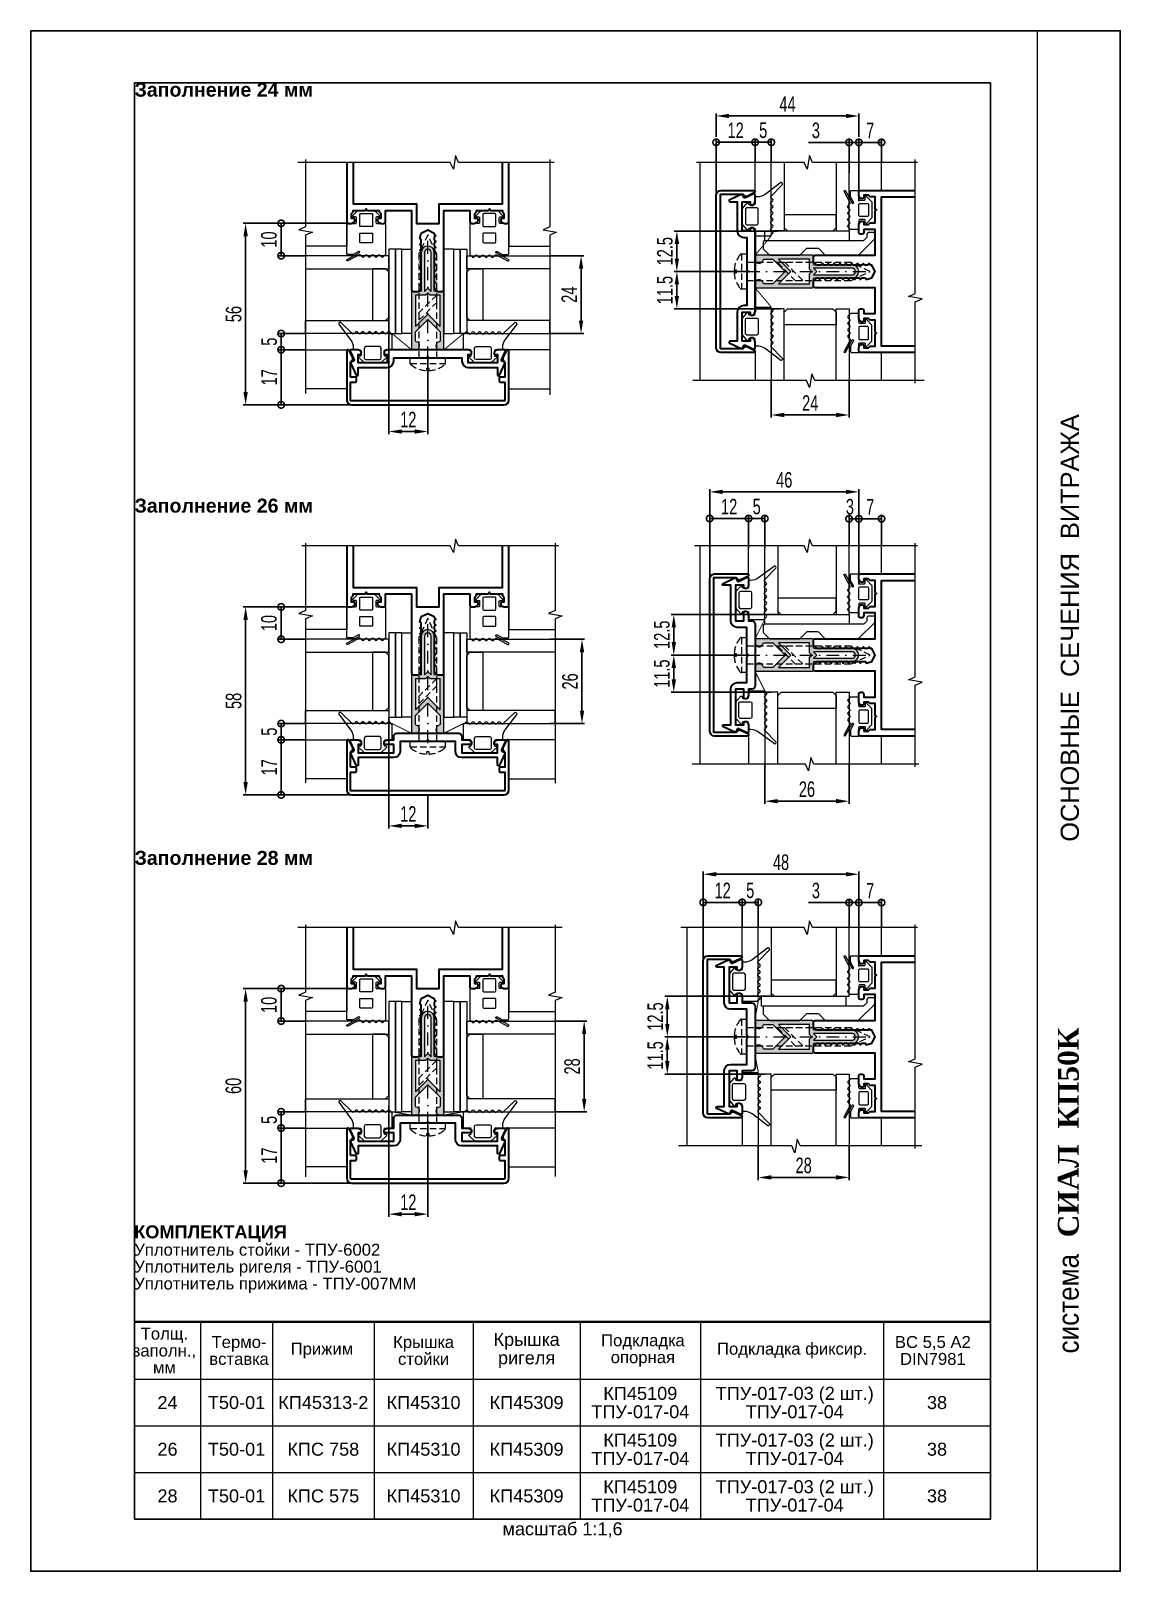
# Paper-space layout '5' of a CAD drawing. Extents: x 0 to 210, y 0 to 297.
# The model-space entities are those that its viewports show. They can reach past a viewport. Long polylines and large blocks are cut down to what shows.
import ezdxf
from ezdxf.enums import TextEntityAlignment as Align

# ---------------------------------------------------------------- set-up
doc = ezdxf.new("R2010")
doc.units = 0
doc.header["$LTSCALE"] = 5
doc.linetypes.add('DASHDOT', pattern=[1, 0.5, -0.25, 0, -0.25])
doc.linetypes.add('HIDDEN', pattern=[0.375, 0.25, -0.125])
doc.layers.get('0').update_dxf_attribs({"linetype": 'CONTINUOUS', "lineweight": 30})
doc.layers.get('DEFPOINTS').update_dxf_attribs({"linetype": 'CONTINUOUS'})
for name, color, linetype, lineweight in [('1', 6, 'DASHDOT', 13), ('2', 3, 'HIDDEN', 13), ('Dimentions', 5, 'CONTINUOUS', 15), ('Glass', 5, 'CONTINUOUS', 20), ('Ал подклад', 7, 'CONTINUOUS', 20), ('Герлен', 7, 'CONTINUOUS', 60), ('Зигзаг', 1, 'CONTINUOUS', 15), ('Конструкции', 252, 'CONTINUOUS', 20), ('Подкладки', 1, 'CONTINUOUS', 20), ('Рамки', 1, 'CONTINUOUS', 15), ('Текстовый', 7, 'CONTINUOUS', 9), ('Уплотнители', 1, 'CONTINUOUS', 20), ('Штриховка', 1, 'CONTINUOUS', 5)]:
    doc.layers.add(name, color=color, linetype=linetype, lineweight=lineweight)
doc.layers.add('Скрытые', color=14, linetype='CONTINUOUS', plot=False)
doc.styles.add('3', font='RUSS.SHX', dxfattribs={"width": 0.7, "height": 3})
doc.styles.add('Каталожный', font='arial.ttf', dxfattribs={"height": 2.5})
doc.styles.add('Фирм', font='arial.ttf', dxfattribs={"height": 3.5})
doc.styles.add('Фирм5', font='timesbd.ttf', dxfattribs={"height": 4})
doc.dimstyles.new('MX1_6', dxfattribs={"dimtxt": 3, "dimasz": 2.5, "dimexe": 0.5, "dimexo": 0, "dimgap": 0.8, "dimtad": 1, "dimlfac": 1.6, "dimdsep": 46, "dimtxsty": '3', "dimcen": 0, "dimclrd": 256, "dimclre": 256, "dimclrt": 256, "dimaunit": 1, "dimadec": 0, "dimazin": 0, "dimtfac": 1, "dimtmove": 0, "dimatfit": 1, "dimfxl": 1, "dimtvp": 1, "dimtolj": 1, "dimtzin": 0, "dimarcsym": 0})

psp = doc.layouts.new('5')

msp = doc.modelspace()

# ---------------------------------------------------------------- texts
at = {"layer": 'Скрытые', "linetype": 'Continuous', "insert": (942.5, 7.9386), "char_height": 3.5, "width": 165, "attachment_point": 5, "style": 'Каталожный'}
msp.add_mtext('\\pxqc;{\\H0.71429x;масштаб 1:1,6}', dxfattribs=at)
at = {"layer": 'Текстовый'}
for s, height, style, p in [('ОСНОВНЫЕ  СЕЧЕНИЯ  ВИТРАЖА', 3.5, 'Фирм', (1042.0431, 140.6503)), ('СИАЛ  КП50К', 4, 'Фирм5', (1042, 64.3724))]:
    msp.add_text(s, height=height, rotation=90, dxfattribs=dict(at, style=style)).set_placement(p)
at = {"layer": 'Текстовый', "style": 'Фирм', "width": 0.9}
msp.add_text(' система ', height=4, rotation=90, dxfattribs=at).set_placement((1042, 51.5762), align=Align.CENTER)
at = {"layer": 'Текстовый', "linetype": 'Continuous', "char_height": 2.7, "width": 42.664921, "attachment_point": 1, "style": 'Каталожный'}
for s, insert in [('\\pxql;{\\fArial|b1|i0|c204|p34;Заполнение 24 мм}', (860, 287)), ('\\pxql;{\\fArial|b1|i0|c204|p34;Заполнение 26 мм}', (860, 206.7998)), ('\\pxql;{\\fArial|b1|i0|c204|p34;Заполнение 28 мм}', (860, 138.8891))]:
    msp.add_mtext(s, dxfattribs=dict(at, insert=insert))
at = {"layer": 'Текстовый', "linetype": 'Continuous', "line_spacing_factor": 0.85, "style": 'Каталожный'}
for s, insert, char_height, width, attachment_point in [('\\P\\pxql;{\\fArial|b1|i0|c204|p34;КОМПЛЕКТАЦИЯ\\P\\pi-2,l2,r-2.0333,se1.0833,t4;\\fArial|b0|i0|c204|p34;\\H0.92x;Уплотнитель стойки - ТПУ-6002\\PУплотнитель ригеля - ТПУ-6001\\PУплотнитель прижима - ТПУ-007ММ}', (859.934, 70.2198), 2.5, 66.020014, 1), ('Толщ.\\Pзаполн.,\\Pмм', (865.7528, 42.5434), 2.3, 27.25, 5), ('Термо-\\Pвставка', (880.1384, 42.5434), 2.3, 12.276865, 5), ('Крышка \\Pстойки', (915.7128, 42.5434), 2.3, 19.097083, 5), ('Крышка ригеля', (935.5739, 42.5434), 2.5, 20.625, 5), ('Подкладка опорная', (957.9906, 42.5434), 2.3, 27.25, 5), ('ВС 5,5 А2\\PDIN7981', (1013.8866, 42.5434), 2.3, 27.25, 5), ('Прижим', (896.1156, 42.5434), 2.3, 27.25, 5), ('Подкладка фиксир.', (986.7395, 42.5434), 2.3, 35.271027, 5), ('ТПУ-017-03 (2 шт.)\\PТПУ-017-04', (987.2626, 32.5), 2.5, 34.224897, 5), ('24', (866.3562, 32.5), 2.5, 12.712441, 5), ('Т50-01', (879.6582, 32.5), 2.5, 13.891532, 5), ('КП45313-2', (896.3841, 32.5), 2.5, 19.560325, 5), ('КП45310', (915.7128, 32.5), 2.5, 19.097083, 5), ('КП45309', (935.5739, 32.5), 2.5, 20.625, 5), ('КП45109\\PТПУ-017-04', (957.4952, 32.5), 2.5, 23.217592, 5), ('38', (1014.6875, 32.5), 2.5, 20.625, 5), ('26', (866.3562, 23.5), 2.5, 12.712441, 5), ('Т50-01', (879.6582, 23.5), 2.5, 13.891532, 5), ('КПС 758', (896.3841, 23.5), 2.5, 19.560325, 5), ('КП45310', (915.7128, 23.5), 2.5, 19.097083, 5), ('КП45309', (935.5739, 23.5), 2.5, 20.625, 5), ('КП45109\\PТПУ-017-04', (957.4952, 23.5), 2.5, 23.217592, 5), ('ТПУ-017-03 (2 шт.)\\PТПУ-017-04', (987.2626, 23.5), 2.5, 34.224897, 5), ('38', (1014.6875, 23.5), 2.5, 20.625, 5), ('28', (866.3562, 14.5), 2.5, 12.712441, 5), ('Т50-01', (879.6582, 14.5), 2.5, 13.891532, 5), ('КПС 575', (896.3841, 14.5), 2.5, 19.560325, 5), ('КП45310', (915.7128, 14.5), 2.5, 19.097083, 5), ('КП45309', (935.5739, 14.5), 2.5, 20.625, 5), ('КП45109\\PТПУ-017-04', (957.4952, 14.5), 2.5, 23.217592, 5), ('ТПУ-017-03 (2 шт.)\\PТПУ-017-04', (987.2626, 14.5), 2.5, 34.224897, 5), ('38', (1014.6875, 14.5), 2.5, 20.625, 5)]:
    msp.add_mtext(s, dxfattribs=dict(at, insert=insert, char_height=char_height, width=width, attachment_point=attachment_point))

# ---------------------------------------------------------------- blocks, each defined once
blk = doc.blocks.new('*D608')
at = {"layer": 'DEFPOINTS', "color": 0, "linetype": 'Continuous', "transparency": 16777216}
for p in [(940.07, 253.63), (940.07, 238.63), (946.08, 238.63)]:
    blk.add_point(p, dxfattribs=at)
at = {"layer": 'Dimentions', "linetype": 'Continuous', "lineweight": -2, "transparency": 16777216}
for p, q in [((940.07, 253.63), (946.58, 253.63)), ((946.08, 251.13), (946.08, 241.13)), ((940.07, 238.63), (946.58, 238.63))]:
    blk.add_line(p, q, dxfattribs=at)
at = {"layer": 'Dimentions', "linetype": 'Continuous', "transparency": 16777216}
for points in [[(945.66, 251.13), (946.49, 251.13), (946.08, 253.63)], [(945.66, 241.13), (946.49, 241.13), (946.08, 238.63)]]:
    blk.add_solid(points, dxfattribs=at)
at = {"layer": 'Dimentions', "linetype": 'Continuous', "transparency": 16777216, "insert": (943.78, 246.13), "char_height": 3, "attachment_point": 5, "rotation": 90, "style": '3'}
blk.add_mtext('\\A1;24', dxfattribs=at)
blk = doc.blocks.new('_DotSmall')
at = {"color": 0, "linetype": 'ByBlock', "const_width": 0.5}
blk.add_lwpolyline([(-0.0625, 0, 1), (0.0625, 0, 1)], format="xyb", close=True, dxfattribs=at)
blk = doc.blocks.new('*D609')
at = {"layer": 'DEFPOINTS', "color": 0, "linetype": 'Continuous', "transparency": 16777216}
for p in [(892.98, 235.5), (888.26, 224.88), (902.66, 224.88)]:
    blk.add_point(p, dxfattribs=at)
at = {"layer": 'Dimentions', "linetype": 'Continuous', "lineweight": -2, "transparency": 16777216}
for p, q in [((892.98, 235.5), (887.76, 235.5)), ((888.26, 235.5), (888.26, 224.88)), ((902.66, 224.88), (887.76, 224.88))]:
    blk.add_line(p, q, dxfattribs=at)
at = {"layer": 'Dimentions', "linetype": 'Continuous', "lineweight": -2, "transparency": 16777216, "xscale": 2.5, "yscale": 2.5, "zscale": 2.5}
for p, rotation in [((888.26, 235.5), 90), ((888.26, 224.88), 270)]:
    blk.add_blockref('_DotSmall', p, dxfattribs=dict(at, rotation=rotation))
at = {"layer": 'Dimentions', "linetype": 'Continuous', "transparency": 16777216, "insert": (885.96, 230.19), "char_height": 3, "attachment_point": 5, "rotation": 90, "style": '3'}
blk.add_mtext('\\A1;17', dxfattribs=at)
blk = doc.blocks.new('*D610')
at = {"layer": 'DEFPOINTS', "color": 0, "linetype": 'Continuous', "transparency": 16777216}
for p in [(892.98, 238.63), (888.26, 235.5), (892.98, 235.5)]:
    blk.add_point(p, dxfattribs=at)
at = {"layer": 'Dimentions', "linetype": 'Continuous', "lineweight": -2, "transparency": 16777216}
for p, q in [((892.98, 238.63), (887.76, 238.63)), ((888.26, 238.63), (888.26, 235.5)), ((892.98, 235.5), (887.76, 235.5))]:
    blk.add_line(p, q, dxfattribs=at)
at = {"layer": 'Dimentions', "linetype": 'Continuous', "lineweight": -2, "transparency": 16777216, "xscale": 2.5, "yscale": 2.5, "zscale": 2.5}
for p, rotation in [((888.26, 238.63), 90), ((888.26, 235.5), 270)]:
    blk.add_blockref('_DotSmall', p, dxfattribs=dict(at, rotation=rotation))
at = {"layer": 'Dimentions', "linetype": 'Continuous', "transparency": 16777216, "insert": (885.96, 237.06), "char_height": 3, "attachment_point": 5, "rotation": 90, "style": '3'}
blk.add_mtext('\\A1;5', dxfattribs=at)
blk = doc.blocks.new('*D611')
at = {"layer": 'DEFPOINTS', "color": 0, "linetype": 'Continuous', "transparency": 16777216}
for p in [(900.9, 259.88), (888.26, 253.63), (892.98, 253.63)]:
    blk.add_point(p, dxfattribs=at)
at = {"layer": 'Dimentions', "linetype": 'Continuous', "lineweight": -2, "transparency": 16777216}
for p, q in [((900.9, 259.88), (887.76, 259.88)), ((888.26, 259.88), (888.26, 253.63)), ((892.98, 253.63), (887.76, 253.63))]:
    blk.add_line(p, q, dxfattribs=at)
at = {"layer": 'Dimentions', "linetype": 'Continuous', "lineweight": -2, "transparency": 16777216, "xscale": 2.5, "yscale": 2.5, "zscale": 2.5}
for p, rotation in [((888.26, 259.88), 90), ((888.26, 253.63), 270)]:
    blk.add_blockref('_DotSmall', p, dxfattribs=dict(at, rotation=rotation))
at = {"layer": 'Dimentions', "linetype": 'Continuous', "transparency": 16777216, "insert": (885.91, 256.75), "char_height": 3, "attachment_point": 5, "rotation": 90, "style": '3'}
blk.add_mtext('\\A1;10', dxfattribs=at)
blk = doc.blocks.new('*D612')
at = {"layer": 'DEFPOINTS', "color": 0, "linetype": 'Continuous', "transparency": 16777216}
for p in [(890.99, 259.88), (881.41, 224.88), (902.66, 224.88)]:
    blk.add_point(p, dxfattribs=at)
at = {"layer": 'Dimentions', "linetype": 'Continuous', "lineweight": -2, "transparency": 16777216}
for p, q in [((890.99, 259.88), (880.91, 259.88)), ((881.41, 257.38), (881.41, 227.38)), ((902.66, 224.88), (880.91, 224.88))]:
    blk.add_line(p, q, dxfattribs=at)
at = {"layer": 'Dimentions', "linetype": 'Continuous', "transparency": 16777216}
for points in [[(880.99, 257.38), (881.83, 257.38), (881.41, 259.88)], [(880.99, 227.38), (881.83, 227.38), (881.41, 224.88)]]:
    blk.add_solid(points, dxfattribs=at)
at = {"layer": 'Dimentions', "linetype": 'Continuous', "transparency": 16777216, "insert": (879.11, 242.38), "char_height": 3, "attachment_point": 5, "rotation": 90, "style": '3'}
blk.add_mtext('\\A1;56', dxfattribs=at)
blk = doc.blocks.new('*D613')
at = {"layer": 'DEFPOINTS', "color": 0, "linetype": 'Continuous', "transparency": 16777216}
for p in [(972.12, 275.51), (979.62, 271.76), (972.12, 262.7)]:
    blk.add_point(p, dxfattribs=at)
at = {"layer": 'Dimentions', "linetype": 'Continuous', "lineweight": -2, "transparency": 16777216}
for p, q in [((972.12, 262.7), (972.12, 276.01)), ((979.62, 275.51), (972.12, 275.51)), ((979.62, 271.76), (979.62, 276.01))]:
    blk.add_line(p, q, dxfattribs=at)
at = {"layer": 'Dimentions', "linetype": 'Continuous', "lineweight": -2, "transparency": 16777216, "xscale": 2.5, "yscale": 2.5, "zscale": 2.5, "rotation": 180}
blk.add_blockref('_DotSmall', (972.12, 275.51), dxfattribs=at)
at = {"layer": 'Dimentions', "linetype": 'Continuous', "lineweight": -2, "transparency": 16777216, "xscale": 2.5, "yscale": 2.5, "zscale": 2.5}
blk.add_blockref('_DotSmall', (979.62, 275.51), dxfattribs=at)
at = {"layer": 'Dimentions', "linetype": 'Continuous', "transparency": 16777216, "insert": (975.87, 277.81), "char_height": 3, "attachment_point": 5, "style": '3'}
blk.add_mtext('\\A1;12', dxfattribs=at)
blk = doc.blocks.new('*D614')
at = {"layer": 'DEFPOINTS', "color": 0, "linetype": 'Continuous', "transparency": 16777216}
for p in [(999.62, 275.48), (997.74, 269.59), (999.62, 264.17)]:
    blk.add_point(p, dxfattribs=at)
at = {"layer": 'Dimentions', "linetype": 'Continuous', "lineweight": -2, "transparency": 16777216}
for p, q in [((997.74, 275.48), (989.94, 275.48)), ((997.74, 269.59), (997.74, 275.98)), ((999.62, 275.48), (997.74, 275.48)), ((999.62, 264.17), (999.62, 275.98)), ((999.62, 275.48), (1002.12, 275.48))]:
    blk.add_line(p, q, dxfattribs=at)
at = {"layer": 'Dimentions', "linetype": 'Continuous', "lineweight": -2, "transparency": 16777216, "xscale": 2.5, "yscale": 2.5, "zscale": 2.5}
blk.add_blockref('_DotSmall', (997.74, 275.48), dxfattribs=at)
at = {"layer": 'Dimentions', "linetype": 'Continuous', "lineweight": -2, "transparency": 16777216, "xscale": 2.5, "yscale": 2.5, "zscale": 2.5, "rotation": 180}
blk.add_blockref('_DotSmall', (999.62, 275.48), dxfattribs=at)
at = {"layer": 'Dimentions', "linetype": 'Continuous', "transparency": 16777216, "insert": (991.34, 277.78), "char_height": 3, "attachment_point": 5, "style": '3'}
blk.add_mtext('\\A1;3', dxfattribs=at)
blk = doc.blocks.new('*D615')
at = {"layer": 'DEFPOINTS', "color": 0, "linetype": 'Continuous', "transparency": 16777216}
for p in [(972.12, 280.58), (972.12, 276.54), (999.62, 276.54)]:
    blk.add_point(p, dxfattribs=at)
at = {"layer": 'Dimentions', "linetype": 'Continuous', "lineweight": -2, "transparency": 16777216}
for p, q in [((972.12, 276.54), (972.12, 281.08)), ((997.12, 280.58), (974.62, 280.58)), ((999.62, 276.54), (999.62, 281.08))]:
    blk.add_line(p, q, dxfattribs=at)
at = {"layer": 'Dimentions', "linetype": 'Continuous', "transparency": 16777216}
for points in [[(974.62, 281), (974.62, 280.17), (972.12, 280.58)], [(997.12, 281), (997.12, 280.17), (999.62, 280.58)]]:
    blk.add_solid(points, dxfattribs=at)
at = {"layer": 'Dimentions', "linetype": 'Continuous', "transparency": 16777216, "insert": (985.87, 282.88), "char_height": 3, "attachment_point": 5, "style": '3'}
blk.add_mtext('\\A1;44', dxfattribs=at)
blk = doc.blocks.new('*D616')
at = {"layer": 'DEFPOINTS', "color": 0, "linetype": 'Continuous', "transparency": 16777216}
for p in [(982.74, 229.54), (997.74, 229.54), (997.74, 222.93)]:
    blk.add_point(p, dxfattribs=at)
at = {"layer": 'Dimentions', "linetype": 'Continuous', "lineweight": -2, "transparency": 16777216}
for p, q in [((982.74, 229.54), (982.74, 222.43)), ((997.74, 229.54), (997.74, 222.43)), ((985.24, 222.93), (995.24, 222.93))]:
    blk.add_line(p, q, dxfattribs=at)
at = {"layer": 'Dimentions', "linetype": 'Continuous', "transparency": 16777216}
for points in [[(985.24, 223.35), (985.24, 222.51), (982.74, 222.93)], [(995.24, 223.35), (995.24, 222.51), (997.74, 222.93)]]:
    blk.add_solid(points, dxfattribs=at)
at = {"layer": 'Dimentions', "linetype": 'Continuous', "transparency": 16777216, "insert": (990.24, 225.23), "char_height": 3, "attachment_point": 5, "style": '3'}
blk.add_mtext('\\A1;24', dxfattribs=at)
blk = doc.blocks.new('*D617')
at = {"layer": 'DEFPOINTS', "color": 0, "linetype": 'Continuous', "transparency": 16777216}
for p in [(982.74, 275.51), (979.62, 271.76), (982.74, 271.64)]:
    blk.add_point(p, dxfattribs=at)
at = {"layer": 'Dimentions', "linetype": 'Continuous', "lineweight": -2, "transparency": 16777216}
for p, q in [((979.62, 271.76), (979.62, 276.01)), ((979.62, 275.51), (982.74, 275.51)), ((982.74, 271.64), (982.74, 276.01))]:
    blk.add_line(p, q, dxfattribs=at)
at = {"layer": 'Dimentions', "linetype": 'Continuous', "lineweight": -2, "transparency": 16777216, "xscale": 2.5, "yscale": 2.5, "zscale": 2.5, "rotation": 180}
blk.add_blockref('_DotSmall', (979.62, 275.51), dxfattribs=at)
at = {"layer": 'Dimentions', "linetype": 'Continuous', "lineweight": -2, "transparency": 16777216, "xscale": 2.5, "yscale": 2.5, "zscale": 2.5}
blk.add_blockref('_DotSmall', (982.74, 275.51), dxfattribs=at)
at = {"layer": 'Dimentions', "linetype": 'Continuous', "transparency": 16777216, "insert": (981.18, 277.81), "char_height": 3, "attachment_point": 5, "style": '3'}
blk.add_mtext('\\A1;5', dxfattribs=at)
blk = doc.blocks.new('*D618')
at = {"layer": 'DEFPOINTS', "color": 0, "linetype": 'Continuous', "transparency": 16777216}
for p in [(999.62, 275.48), (999.62, 271.76), (1003.99, 271.76)]:
    blk.add_point(p, dxfattribs=at)
at = {"layer": 'Dimentions', "linetype": 'Continuous', "lineweight": -2, "transparency": 16777216}
for p, q in [((999.62, 271.76), (999.62, 275.98)), ((1003.99, 275.48), (999.62, 275.48)), ((1003.99, 271.76), (1003.99, 275.98))]:
    blk.add_line(p, q, dxfattribs=at)
at = {"layer": 'Dimentions', "linetype": 'Continuous', "lineweight": -2, "transparency": 16777216, "xscale": 2.5, "yscale": 2.5, "zscale": 2.5, "rotation": 180}
blk.add_blockref('_DotSmall', (999.62, 275.48), dxfattribs=at)
at = {"layer": 'Dimentions', "linetype": 'Continuous', "lineweight": -2, "transparency": 16777216, "xscale": 2.5, "yscale": 2.5, "zscale": 2.5}
blk.add_blockref('_DotSmall', (1003.99, 275.48), dxfattribs=at)
at = {"layer": 'Dimentions', "linetype": 'Continuous', "transparency": 16777216, "insert": (1001.8, 277.78), "char_height": 3, "attachment_point": 5, "style": '3'}
blk.add_mtext('\\A1;7', dxfattribs=at)
blk = doc.blocks.new('*D619')
at = {"layer": 'DEFPOINTS', "color": 0, "linetype": 'Continuous', "transparency": 16777216}
for p in [(940.07, 179.68), (940.07, 163.43), (946.25, 163.43)]:
    blk.add_point(p, dxfattribs=at)
at = {"layer": 'Dimentions', "linetype": 'Continuous', "lineweight": -2, "transparency": 16777216}
for p, q in [((940.07, 179.68), (946.75, 179.68)), ((946.25, 177.18), (946.25, 165.93)), ((940.07, 163.43), (946.75, 163.43))]:
    blk.add_line(p, q, dxfattribs=at)
at = {"layer": 'Dimentions', "linetype": 'Continuous', "transparency": 16777216}
for points in [[(945.84, 177.18), (946.67, 177.18), (946.25, 179.68)], [(945.84, 165.93), (946.67, 165.93), (946.25, 163.43)]]:
    blk.add_solid(points, dxfattribs=at)
at = {"layer": 'Dimentions', "linetype": 'Continuous', "transparency": 16777216, "insert": (943.95, 171.55), "char_height": 3, "attachment_point": 5, "rotation": 90, "style": '3'}
blk.add_mtext('\\A1;26', dxfattribs=at)
blk = doc.blocks.new('*D620')
at = {"layer": 'DEFPOINTS', "color": 0, "linetype": 'Continuous', "transparency": 16777216}
for p in [(892.98, 160.3), (888.26, 149.68), (903.42, 149.68)]:
    blk.add_point(p, dxfattribs=at)
at = {"layer": 'Dimentions', "linetype": 'Continuous', "lineweight": -2, "transparency": 16777216}
for p, q in [((892.98, 160.3), (887.76, 160.3)), ((888.26, 160.3), (888.26, 149.68)), ((903.42, 149.68), (887.76, 149.68))]:
    blk.add_line(p, q, dxfattribs=at)
at = {"layer": 'Dimentions', "linetype": 'Continuous', "lineweight": -2, "transparency": 16777216, "xscale": 2.5, "yscale": 2.5, "zscale": 2.5}
for p, rotation in [((888.26, 160.3), 90), ((888.26, 149.68), 270)]:
    blk.add_blockref('_DotSmall', p, dxfattribs=dict(at, rotation=rotation))
at = {"layer": 'Dimentions', "linetype": 'Continuous', "transparency": 16777216, "insert": (885.96, 154.99), "char_height": 3, "attachment_point": 5, "rotation": 90, "style": '3'}
blk.add_mtext('\\A1;17', dxfattribs=at)
blk = doc.blocks.new('*D621')
at = {"layer": 'DEFPOINTS', "color": 0, "linetype": 'Continuous', "transparency": 16777216}
for p in [(892.98, 163.43), (888.26, 160.3), (892.98, 160.3)]:
    blk.add_point(p, dxfattribs=at)
at = {"layer": 'Dimentions', "linetype": 'Continuous', "lineweight": -2, "transparency": 16777216}
for p, q in [((892.98, 163.43), (887.76, 163.43)), ((888.26, 163.43), (888.26, 160.3)), ((892.98, 160.3), (887.76, 160.3))]:
    blk.add_line(p, q, dxfattribs=at)
at = {"layer": 'Dimentions', "linetype": 'Continuous', "lineweight": -2, "transparency": 16777216, "xscale": 2.5, "yscale": 2.5, "zscale": 2.5}
for p, rotation in [((888.26, 163.43), 90), ((888.26, 160.3), 270)]:
    blk.add_blockref('_DotSmall', p, dxfattribs=dict(at, rotation=rotation))
at = {"layer": 'Dimentions', "linetype": 'Continuous', "transparency": 16777216, "insert": (885.96, 161.87), "char_height": 3, "attachment_point": 5, "rotation": 90, "style": '3'}
blk.add_mtext('\\A1;5', dxfattribs=at)
blk = doc.blocks.new('*D622')
at = {"layer": 'DEFPOINTS', "color": 0, "linetype": 'Continuous', "transparency": 16777216}
for p in [(900.9, 185.93), (888.26, 179.68), (892.98, 179.68)]:
    blk.add_point(p, dxfattribs=at)
at = {"layer": 'Dimentions', "linetype": 'Continuous', "lineweight": -2, "transparency": 16777216}
for p, q in [((900.9, 185.93), (887.76, 185.93)), ((888.26, 185.93), (888.26, 179.68)), ((892.98, 179.68), (887.76, 179.68))]:
    blk.add_line(p, q, dxfattribs=at)
at = {"layer": 'Dimentions', "linetype": 'Continuous', "lineweight": -2, "transparency": 16777216, "xscale": 2.5, "yscale": 2.5, "zscale": 2.5}
for p, rotation in [((888.26, 185.93), 90), ((888.26, 179.68), 270)]:
    blk.add_blockref('_DotSmall', p, dxfattribs=dict(at, rotation=rotation))
at = {"layer": 'Dimentions', "linetype": 'Continuous', "transparency": 16777216, "insert": (885.91, 182.8), "char_height": 3, "attachment_point": 5, "rotation": 90, "style": '3'}
blk.add_mtext('\\A1;10', dxfattribs=at)
blk = doc.blocks.new('*D623')
at = {"layer": 'DEFPOINTS', "color": 0, "linetype": 'Continuous', "transparency": 16777216}
for p in [(890.99, 185.93), (881.41, 149.68), (903.42, 149.68)]:
    blk.add_point(p, dxfattribs=at)
at = {"layer": 'Dimentions', "linetype": 'Continuous', "lineweight": -2, "transparency": 16777216}
for p, q in [((890.99, 185.93), (880.91, 185.93)), ((881.41, 183.43), (881.41, 152.18)), ((903.42, 149.68), (880.91, 149.68))]:
    blk.add_line(p, q, dxfattribs=at)
at = {"layer": 'Dimentions', "linetype": 'Continuous', "transparency": 16777216}
for points in [[(880.99, 183.43), (881.83, 183.43), (881.41, 185.93)], [(880.99, 152.18), (881.83, 152.18), (881.41, 149.68)]]:
    blk.add_solid(points, dxfattribs=at)
at = {"layer": 'Dimentions', "linetype": 'Continuous', "transparency": 16777216, "insert": (879.11, 167.8), "char_height": 3, "attachment_point": 5, "rotation": 90, "style": '3'}
blk.add_mtext('\\A1;58', dxfattribs=at)
blk = doc.blocks.new('*D624')
at = {"layer": 'DEFPOINTS', "color": 0, "linetype": 'Continuous', "transparency": 16777216}
for p in [(970.87, 202.96), (978.37, 197.16), (970.87, 188.75)]:
    blk.add_point(p, dxfattribs=at)
at = {"layer": 'Dimentions', "linetype": 'Continuous', "lineweight": -2, "transparency": 16777216}
for p, q in [((970.87, 188.75), (970.87, 203.46)), ((978.37, 202.96), (970.87, 202.96)), ((978.37, 197.16), (978.37, 203.46))]:
    blk.add_line(p, q, dxfattribs=at)
at = {"layer": 'Dimentions', "linetype": 'Continuous', "lineweight": -2, "transparency": 16777216, "xscale": 2.5, "yscale": 2.5, "zscale": 2.5, "rotation": 180}
blk.add_blockref('_DotSmall', (970.87, 202.96), dxfattribs=at)
at = {"layer": 'Dimentions', "linetype": 'Continuous', "lineweight": -2, "transparency": 16777216, "xscale": 2.5, "yscale": 2.5, "zscale": 2.5}
blk.add_blockref('_DotSmall', (978.37, 202.96), dxfattribs=at)
at = {"layer": 'Dimentions', "linetype": 'Continuous', "transparency": 16777216, "insert": (974.62, 205.26), "char_height": 3, "attachment_point": 5, "style": '3'}
blk.add_mtext('\\A1;12', dxfattribs=at)
blk = doc.blocks.new('*D625')
at = {"layer": 'DEFPOINTS', "color": 0, "linetype": 'Continuous', "transparency": 16777216}
for p in [(999.62, 202.92), (997.74, 197.69), (999.62, 190.22)]:
    blk.add_point(p, dxfattribs=at)
at = {"layer": 'Dimentions', "linetype": 'Continuous', "lineweight": -2, "transparency": 16777216}
for p, q in [((997.74, 197.69), (997.74, 203.42)), ((997.74, 202.92), (999.62, 202.92)), ((999.62, 190.22), (999.62, 203.42))]:
    blk.add_line(p, q, dxfattribs=at)
at = {"layer": 'Dimentions', "linetype": 'Continuous', "lineweight": -2, "transparency": 16777216, "xscale": 2.5, "yscale": 2.5, "zscale": 2.5, "rotation": 180}
blk.add_blockref('_DotSmall', (997.74, 202.92), dxfattribs=at)
at = {"layer": 'Dimentions', "linetype": 'Continuous', "lineweight": -2, "transparency": 16777216, "xscale": 2.5, "yscale": 2.5, "zscale": 2.5}
blk.add_blockref('_DotSmall', (999.62, 202.92), dxfattribs=at)
at = {"layer": 'Dimentions', "linetype": 'Continuous', "transparency": 16777216, "insert": (997.9, 205.22), "char_height": 3, "attachment_point": 5, "style": '3'}
blk.add_mtext('\\A1;3', dxfattribs=at)
blk = doc.blocks.new('*D626')
at = {"layer": 'DEFPOINTS', "color": 0, "linetype": 'Continuous', "transparency": 16777216}
for p in [(970.87, 208.1), (970.87, 202.6), (999.62, 202.6)]:
    blk.add_point(p, dxfattribs=at)
at = {"layer": 'Dimentions', "linetype": 'Continuous', "lineweight": -2, "transparency": 16777216}
for p, q in [((970.87, 202.6), (970.87, 208.6)), ((997.12, 208.1), (973.37, 208.1)), ((999.62, 202.6), (999.62, 208.6))]:
    blk.add_line(p, q, dxfattribs=at)
at = {"layer": 'Dimentions', "linetype": 'Continuous', "transparency": 16777216}
for points in [[(973.37, 208.52), (973.37, 207.69), (970.87, 208.1)], [(997.12, 208.52), (997.12, 207.69), (999.62, 208.1)]]:
    blk.add_solid(points, dxfattribs=at)
at = {"layer": 'Dimentions', "linetype": 'Continuous', "transparency": 16777216, "insert": (985.24, 210.4), "char_height": 3, "attachment_point": 5, "style": '3'}
blk.add_mtext('\\A1;46', dxfattribs=at)
blk = doc.blocks.new('*D627')
at = {"layer": 'DEFPOINTS', "color": 0, "linetype": 'Continuous', "transparency": 16777216}
for p in [(981.49, 155.6), (997.74, 155.6), (997.74, 148.46)]:
    blk.add_point(p, dxfattribs=at)
at = {"layer": 'Dimentions', "linetype": 'Continuous', "lineweight": -2, "transparency": 16777216}
for p, q in [((981.49, 155.6), (981.49, 147.96)), ((997.74, 155.6), (997.74, 147.96)), ((983.99, 148.46), (995.24, 148.46))]:
    blk.add_line(p, q, dxfattribs=at)
at = {"layer": 'Dimentions', "linetype": 'Continuous', "transparency": 16777216}
for points in [[(983.99, 148.88), (983.99, 148.05), (981.49, 148.46)], [(995.24, 148.88), (995.24, 148.05), (997.74, 148.46)]]:
    blk.add_solid(points, dxfattribs=at)
at = {"layer": 'Dimentions', "linetype": 'Continuous', "transparency": 16777216, "insert": (989.62, 150.76), "char_height": 3, "attachment_point": 5, "style": '3'}
blk.add_mtext('\\A1;26', dxfattribs=at)
blk = doc.blocks.new('*D628')
at = {"layer": 'DEFPOINTS', "color": 0, "linetype": 'Continuous', "transparency": 16777216}
for p in [(981.49, 202.96), (978.37, 197.16), (981.49, 197.21)]:
    blk.add_point(p, dxfattribs=at)
at = {"layer": 'Dimentions', "linetype": 'Continuous', "lineweight": -2, "transparency": 16777216}
for p, q in [((978.37, 197.16), (978.37, 203.46)), ((978.37, 202.96), (981.49, 202.96)), ((981.49, 197.21), (981.49, 203.46))]:
    blk.add_line(p, q, dxfattribs=at)
at = {"layer": 'Dimentions', "linetype": 'Continuous', "lineweight": -2, "transparency": 16777216, "xscale": 2.5, "yscale": 2.5, "zscale": 2.5, "rotation": 180}
blk.add_blockref('_DotSmall', (978.37, 202.96), dxfattribs=at)
at = {"layer": 'Dimentions', "linetype": 'Continuous', "lineweight": -2, "transparency": 16777216, "xscale": 2.5, "yscale": 2.5, "zscale": 2.5}
blk.add_blockref('_DotSmall', (981.49, 202.96), dxfattribs=at)
at = {"layer": 'Dimentions', "linetype": 'Continuous', "transparency": 16777216, "insert": (979.93, 205.26), "char_height": 3, "attachment_point": 5, "style": '3'}
blk.add_mtext('\\A1;5', dxfattribs=at)
blk = doc.blocks.new('*D629')
at = {"layer": 'DEFPOINTS', "color": 0, "linetype": 'Continuous', "transparency": 16777216}
for p in [(999.62, 202.92), (999.62, 197.81), (1003.99, 197.81)]:
    blk.add_point(p, dxfattribs=at)
at = {"layer": 'Dimentions', "linetype": 'Continuous', "lineweight": -2, "transparency": 16777216}
for p, q in [((999.62, 197.81), (999.62, 203.42)), ((1003.99, 202.92), (999.62, 202.92)), ((1003.99, 197.81), (1003.99, 203.42))]:
    blk.add_line(p, q, dxfattribs=at)
at = {"layer": 'Dimentions', "linetype": 'Continuous', "lineweight": -2, "transparency": 16777216, "xscale": 2.5, "yscale": 2.5, "zscale": 2.5, "rotation": 180}
blk.add_blockref('_DotSmall', (999.62, 202.92), dxfattribs=at)
at = {"layer": 'Dimentions', "linetype": 'Continuous', "lineweight": -2, "transparency": 16777216, "xscale": 2.5, "yscale": 2.5, "zscale": 2.5}
blk.add_blockref('_DotSmall', (1003.99, 202.92), dxfattribs=at)
at = {"layer": 'Dimentions', "linetype": 'Continuous', "transparency": 16777216, "insert": (1001.8, 205.22), "char_height": 3, "attachment_point": 5, "style": '3'}
blk.add_mtext('\\A1;7', dxfattribs=at)
blk = doc.blocks.new('*D630')
at = {"layer": 'DEFPOINTS', "color": 0, "linetype": 'Continuous', "transparency": 16777216}
for p in [(941.1, 106.07), (941.1, 88.57), (946.67, 88.57)]:
    blk.add_point(p, dxfattribs=at)
at = {"layer": 'Dimentions', "linetype": 'Continuous', "lineweight": -2, "transparency": 16777216}
for p, q in [((941.1, 106.07), (947.17, 106.07)), ((946.67, 103.57), (946.67, 91.07)), ((941.1, 88.57), (947.17, 88.57))]:
    blk.add_line(p, q, dxfattribs=at)
at = {"layer": 'Dimentions', "linetype": 'Continuous', "transparency": 16777216}
for points in [[(946.26, 103.57), (947.09, 103.57), (946.67, 106.07)], [(946.26, 91.07), (947.09, 91.07), (946.67, 88.57)]]:
    blk.add_solid(points, dxfattribs=at)
at = {"layer": 'Dimentions', "linetype": 'Continuous', "transparency": 16777216, "insert": (944.37, 97.32), "char_height": 3, "attachment_point": 5, "rotation": 90, "style": '3'}
blk.add_mtext('\\A1;28', dxfattribs=at)
blk = doc.blocks.new('*D631')
at = {"layer": 'DEFPOINTS', "color": 0, "linetype": 'Continuous', "transparency": 16777216}
for p in [(892.98, 85.44), (888.26, 74.82), (902.66, 74.82)]:
    blk.add_point(p, dxfattribs=at)
at = {"layer": 'Dimentions', "linetype": 'Continuous', "lineweight": -2, "transparency": 16777216}
for p, q in [((892.98, 85.44), (887.76, 85.44)), ((888.26, 85.44), (888.26, 74.82)), ((902.66, 74.82), (887.76, 74.82))]:
    blk.add_line(p, q, dxfattribs=at)
at = {"layer": 'Dimentions', "linetype": 'Continuous', "lineweight": -2, "transparency": 16777216, "xscale": 2.5, "yscale": 2.5, "zscale": 2.5}
for p, rotation in [((888.26, 85.44), 90), ((888.26, 74.82), 270)]:
    blk.add_blockref('_DotSmall', p, dxfattribs=dict(at, rotation=rotation))
at = {"layer": 'Dimentions', "linetype": 'Continuous', "transparency": 16777216, "insert": (885.96, 80.13), "char_height": 3, "attachment_point": 5, "rotation": 90, "style": '3'}
blk.add_mtext('\\A1;17', dxfattribs=at)
blk = doc.blocks.new('*D632')
at = {"layer": 'DEFPOINTS', "color": 0, "linetype": 'Continuous', "transparency": 16777216}
for p in [(892.98, 88.57), (888.26, 85.44), (892.98, 85.44)]:
    blk.add_point(p, dxfattribs=at)
at = {"layer": 'Dimentions', "linetype": 'Continuous', "lineweight": -2, "transparency": 16777216}
for p, q in [((892.98, 88.57), (887.76, 88.57)), ((888.26, 88.57), (888.26, 85.44)), ((892.98, 85.44), (887.76, 85.44))]:
    blk.add_line(p, q, dxfattribs=at)
at = {"layer": 'Dimentions', "linetype": 'Continuous', "lineweight": -2, "transparency": 16777216, "xscale": 2.5, "yscale": 2.5, "zscale": 2.5}
for p, rotation in [((888.26, 88.57), 90), ((888.26, 85.44), 270)]:
    blk.add_blockref('_DotSmall', p, dxfattribs=dict(at, rotation=rotation))
at = {"layer": 'Dimentions', "linetype": 'Continuous', "transparency": 16777216, "insert": (885.96, 87.01), "char_height": 3, "attachment_point": 5, "rotation": 90, "style": '3'}
blk.add_mtext('\\A1;5', dxfattribs=at)
blk = doc.blocks.new('*D633')
at = {"layer": 'DEFPOINTS', "color": 0, "linetype": 'Continuous', "transparency": 16777216}
for p in [(900.9, 112.32), (888.26, 106.07), (892.98, 106.07)]:
    blk.add_point(p, dxfattribs=at)
at = {"layer": 'Dimentions', "linetype": 'Continuous', "lineweight": -2, "transparency": 16777216}
for p, q in [((900.9, 112.32), (887.76, 112.32)), ((888.26, 112.32), (888.26, 106.07)), ((892.98, 106.07), (887.76, 106.07))]:
    blk.add_line(p, q, dxfattribs=at)
at = {"layer": 'Dimentions', "linetype": 'Continuous', "lineweight": -2, "transparency": 16777216, "xscale": 2.5, "yscale": 2.5, "zscale": 2.5}
for p, rotation in [((888.26, 112.32), 90), ((888.26, 106.07), 270)]:
    blk.add_blockref('_DotSmall', p, dxfattribs=dict(at, rotation=rotation))
at = {"layer": 'Dimentions', "linetype": 'Continuous', "transparency": 16777216, "insert": (885.91, 109.19), "char_height": 3, "attachment_point": 5, "rotation": 90, "style": '3'}
blk.add_mtext('\\A1;10', dxfattribs=at)
blk = doc.blocks.new('*D634')
at = {"layer": 'DEFPOINTS', "color": 0, "linetype": 'Continuous', "transparency": 16777216}
for p in [(890.99, 112.32), (881.41, 74.82), (902.66, 74.82)]:
    blk.add_point(p, dxfattribs=at)
at = {"layer": 'Dimentions', "linetype": 'Continuous', "lineweight": -2, "transparency": 16777216}
for p, q in [((890.99, 112.32), (880.91, 112.32)), ((881.41, 109.82), (881.41, 77.32)), ((902.66, 74.82), (880.91, 74.82))]:
    blk.add_line(p, q, dxfattribs=at)
at = {"layer": 'Dimentions', "linetype": 'Continuous', "transparency": 16777216}
for points in [[(880.99, 109.82), (881.83, 109.82), (881.41, 112.32)], [(880.99, 77.32), (881.83, 77.32), (881.41, 74.82)]]:
    blk.add_solid(points, dxfattribs=at)
at = {"layer": 'Dimentions', "linetype": 'Continuous', "transparency": 16777216, "insert": (879.07, 93.57), "char_height": 3, "attachment_point": 5, "rotation": 90, "style": '3'}
blk.add_mtext('\\A1;60', dxfattribs=at)
blk = doc.blocks.new('*D635')
at = {"layer": 'DEFPOINTS', "color": 0, "linetype": 'Continuous', "transparency": 16777216}
for p in [(969.62, 128.96), (977.12, 124.2), (969.62, 115.14)]:
    blk.add_point(p, dxfattribs=at)
at = {"layer": 'Dimentions', "linetype": 'Continuous', "lineweight": -2, "transparency": 16777216}
for p, q in [((969.62, 115.14), (969.62, 129.46)), ((977.12, 128.96), (969.62, 128.96)), ((977.12, 124.2), (977.12, 129.46))]:
    blk.add_line(p, q, dxfattribs=at)
at = {"layer": 'Dimentions', "linetype": 'Continuous', "lineweight": -2, "transparency": 16777216, "xscale": 2.5, "yscale": 2.5, "zscale": 2.5, "rotation": 180}
blk.add_blockref('_DotSmall', (969.62, 128.96), dxfattribs=at)
at = {"layer": 'Dimentions', "linetype": 'Continuous', "lineweight": -2, "transparency": 16777216, "xscale": 2.5, "yscale": 2.5, "zscale": 2.5}
blk.add_blockref('_DotSmall', (977.12, 128.96), dxfattribs=at)
at = {"layer": 'Dimentions', "linetype": 'Continuous', "transparency": 16777216, "insert": (973.37, 131.26), "char_height": 3, "attachment_point": 5, "style": '3'}
blk.add_mtext('\\A1;12', dxfattribs=at)
blk = doc.blocks.new('*D636')
at = {"layer": 'DEFPOINTS', "color": 0, "linetype": 'Continuous', "transparency": 16777216}
for p in [(999.62, 128.92), (997.74, 124.08), (999.62, 116.61)]:
    blk.add_point(p, dxfattribs=at)
at = {"layer": 'Dimentions', "linetype": 'Continuous', "lineweight": -2, "transparency": 16777216}
for p, q in [((997.74, 128.92), (989.94, 128.92)), ((997.74, 124.08), (997.74, 129.42)), ((999.62, 128.92), (997.74, 128.92)), ((999.62, 116.61), (999.62, 129.42)), ((999.62, 128.92), (1002.12, 128.92))]:
    blk.add_line(p, q, dxfattribs=at)
at = {"layer": 'Dimentions', "linetype": 'Continuous', "lineweight": -2, "transparency": 16777216, "xscale": 2.5, "yscale": 2.5, "zscale": 2.5}
blk.add_blockref('_DotSmall', (997.74, 128.92), dxfattribs=at)
at = {"layer": 'Dimentions', "linetype": 'Continuous', "lineweight": -2, "transparency": 16777216, "xscale": 2.5, "yscale": 2.5, "zscale": 2.5, "rotation": 180}
blk.add_blockref('_DotSmall', (999.62, 128.92), dxfattribs=at)
at = {"layer": 'Dimentions', "linetype": 'Continuous', "transparency": 16777216, "insert": (991.34, 131.22), "char_height": 3, "attachment_point": 5, "style": '3'}
blk.add_mtext('\\A1;3', dxfattribs=at)
blk = doc.blocks.new('*D637')
at = {"layer": 'DEFPOINTS', "color": 0, "linetype": 'Continuous', "transparency": 16777216}
for p in [(969.62, 134.38), (999.62, 128.99), (969.62, 126.73)]:
    blk.add_point(p, dxfattribs=at)
at = {"layer": 'Dimentions', "linetype": 'Continuous', "lineweight": -2, "transparency": 16777216}
for p, q in [((969.62, 126.73), (969.62, 134.88)), ((997.12, 134.38), (972.12, 134.38)), ((999.62, 128.99), (999.62, 134.88))]:
    blk.add_line(p, q, dxfattribs=at)
at = {"layer": 'Dimentions', "linetype": 'Continuous', "transparency": 16777216}
for points in [[(972.12, 134.79), (972.12, 133.96), (969.62, 134.38)], [(997.12, 134.79), (997.12, 133.96), (999.62, 134.38)]]:
    blk.add_solid(points, dxfattribs=at)
at = {"layer": 'Dimentions', "linetype": 'Continuous', "transparency": 16777216, "insert": (984.62, 136.68), "char_height": 3, "attachment_point": 5, "style": '3'}
blk.add_mtext('\\A1;48', dxfattribs=at)
blk = doc.blocks.new('*D638')
at = {"layer": 'DEFPOINTS', "color": 0, "linetype": 'Continuous', "transparency": 16777216}
for p in [(980.24, 81.99), (997.74, 81.99), (997.74, 75.92)]:
    blk.add_point(p, dxfattribs=at)
at = {"layer": 'Dimentions', "linetype": 'Continuous', "lineweight": -2, "transparency": 16777216}
for p, q in [((980.24, 81.99), (980.24, 75.42)), ((997.74, 81.99), (997.74, 75.42)), ((982.74, 75.92), (995.24, 75.92))]:
    blk.add_line(p, q, dxfattribs=at)
at = {"layer": 'Dimentions', "linetype": 'Continuous', "transparency": 16777216}
for points in [[(982.74, 76.34), (982.74, 75.5), (980.24, 75.92)], [(995.24, 76.34), (995.24, 75.5), (997.74, 75.92)]]:
    blk.add_solid(points, dxfattribs=at)
at = {"layer": 'Dimentions', "linetype": 'Continuous', "transparency": 16777216, "insert": (988.99, 78.22), "char_height": 3, "attachment_point": 5, "style": '3'}
blk.add_mtext('\\A1;28', dxfattribs=at)
blk = doc.blocks.new('*D639')
at = {"layer": 'DEFPOINTS', "color": 0, "linetype": 'Continuous', "transparency": 16777216}
for p in [(980.24, 128.96), (977.12, 124.2), (980.24, 124.08)]:
    blk.add_point(p, dxfattribs=at)
at = {"layer": 'Dimentions', "linetype": 'Continuous', "lineweight": -2, "transparency": 16777216}
for p, q in [((977.12, 124.2), (977.12, 129.46)), ((977.12, 128.96), (980.24, 128.96)), ((980.24, 124.08), (980.24, 129.46))]:
    blk.add_line(p, q, dxfattribs=at)
at = {"layer": 'Dimentions', "linetype": 'Continuous', "lineweight": -2, "transparency": 16777216, "xscale": 2.5, "yscale": 2.5, "zscale": 2.5, "rotation": 180}
blk.add_blockref('_DotSmall', (977.12, 128.96), dxfattribs=at)
at = {"layer": 'Dimentions', "linetype": 'Continuous', "lineweight": -2, "transparency": 16777216, "xscale": 2.5, "yscale": 2.5, "zscale": 2.5}
blk.add_blockref('_DotSmall', (980.24, 128.96), dxfattribs=at)
at = {"layer": 'Dimentions', "linetype": 'Continuous', "transparency": 16777216, "insert": (978.68, 131.26), "char_height": 3, "attachment_point": 5, "style": '3'}
blk.add_mtext('\\A1;5', dxfattribs=at)
blk = doc.blocks.new('*D640')
at = {"layer": 'DEFPOINTS', "color": 0, "linetype": 'Continuous', "transparency": 16777216}
for p in [(999.62, 128.92), (999.62, 124.2), (1003.99, 124.2)]:
    blk.add_point(p, dxfattribs=at)
at = {"layer": 'Dimentions', "linetype": 'Continuous', "lineweight": -2, "transparency": 16777216}
for p, q in [((999.62, 124.2), (999.62, 129.42)), ((1003.99, 128.92), (999.62, 128.92)), ((1003.99, 124.2), (1003.99, 129.42))]:
    blk.add_line(p, q, dxfattribs=at)
at = {"layer": 'Dimentions', "linetype": 'Continuous', "lineweight": -2, "transparency": 16777216, "xscale": 2.5, "yscale": 2.5, "zscale": 2.5, "rotation": 180}
blk.add_blockref('_DotSmall', (999.62, 128.92), dxfattribs=at)
at = {"layer": 'Dimentions', "linetype": 'Continuous', "lineweight": -2, "transparency": 16777216, "xscale": 2.5, "yscale": 2.5, "zscale": 2.5}
blk.add_blockref('_DotSmall', (1003.99, 128.92), dxfattribs=at)
at = {"layer": 'Dimentions', "linetype": 'Continuous', "transparency": 16777216, "insert": (1001.8, 131.22), "char_height": 3, "attachment_point": 5, "style": '3'}
blk.add_mtext('\\A1;7', dxfattribs=at)
blk = doc.blocks.new('*D641')
at = {"layer": 'DEFPOINTS', "color": 0, "linetype": 'Continuous', "transparency": 16777216}
for p in [(909.02, 241.75), (916.52, 233.63), (916.52, 219.74)]:
    blk.add_point(p, dxfattribs=at)
at = {"layer": 'Dimentions', "linetype": 'Continuous', "lineweight": -2, "transparency": 16777216}
for p, q in [((909.02, 241.75), (909.02, 219.24)), ((916.52, 233.63), (916.52, 219.24)), ((911.52, 219.74), (914.02, 219.74))]:
    blk.add_line(p, q, dxfattribs=at)
at = {"layer": 'Dimentions', "linetype": 'Continuous', "transparency": 16777216}
for points in [[(911.52, 220.16), (911.52, 219.32), (909.02, 219.74)], [(914.02, 220.16), (914.02, 219.32), (916.52, 219.74)]]:
    blk.add_solid(points, dxfattribs=at)
at = {"layer": 'Dimentions', "linetype": 'Continuous', "transparency": 16777216, "insert": (912.77, 222.04), "char_height": 3, "attachment_point": 5, "style": '3'}
blk.add_mtext('\\A1;12', dxfattribs=at)
blk = doc.blocks.new('*D642')
at = {"layer": 'DEFPOINTS', "color": 0, "transparency": 16777216}
for p in [(964.54, 258.4), (983.99, 258.4), (978.05, 250.59)]:
    blk.add_point(p, dxfattribs=at)
at = {"layer": 'Dimentions', "lineweight": -2, "transparency": 16777216}
for p, q in [((983.99, 258.4), (964.04, 258.4)), ((964.54, 253.09), (964.54, 255.9)), ((978.05, 250.59), (964.04, 250.59))]:
    blk.add_line(p, q, dxfattribs=at)
at = {"layer": 'Dimentions', "transparency": 16777216}
for points in [[(964.12, 255.9), (964.96, 255.9), (964.54, 258.4)], [(964.12, 253.09), (964.96, 253.09), (964.54, 250.59)]]:
    blk.add_solid(points, dxfattribs=at)
at = {"layer": 'Dimentions', "transparency": 16777216, "insert": (962.24, 254.5), "char_height": 3, "attachment_point": 5, "rotation": 90, "style": '3'}
blk.add_mtext('\\A1;12.5', dxfattribs=at)
blk = doc.blocks.new('*D643')
at = {"layer": 'DEFPOINTS', "color": 0, "transparency": 16777216}
for p in [(963.95, 184.46), (982.74, 184.46), (978.05, 176.65)]:
    blk.add_point(p, dxfattribs=at)
at = {"layer": 'Dimentions', "lineweight": -2, "transparency": 16777216}
for p, q in [((982.74, 184.46), (963.45, 184.46)), ((963.95, 179.15), (963.95, 181.96)), ((978.05, 176.65), (963.45, 176.65))]:
    blk.add_line(p, q, dxfattribs=at)
at = {"layer": 'Dimentions', "transparency": 16777216}
for points in [[(963.53, 181.96), (964.37, 181.96), (963.95, 184.46)], [(963.53, 179.15), (964.37, 179.15), (963.95, 176.65)]]:
    blk.add_solid(points, dxfattribs=at)
at = {"layer": 'Dimentions', "transparency": 16777216, "insert": (961.65, 180.55), "char_height": 3, "attachment_point": 5, "rotation": 90, "style": '3'}
blk.add_mtext('\\A1;12.5', dxfattribs=at)
blk = doc.blocks.new('*D644')
at = {"layer": 'DEFPOINTS', "color": 0, "transparency": 16777216}
for p in [(909.02, 164.68), (916.52, 149.68), (916.52, 143.7)]:
    blk.add_point(p, dxfattribs=at)
at = {"layer": 'Dimentions', "lineweight": -2, "transparency": 16777216}
for p, q in [((909.02, 164.68), (909.02, 143.2)), ((916.52, 149.68), (916.52, 143.2)), ((911.52, 143.7), (914.02, 143.7))]:
    blk.add_line(p, q, dxfattribs=at)
at = {"layer": 'Dimentions', "transparency": 16777216}
for points in [[(911.52, 144.12), (911.52, 143.28), (909.02, 143.7)], [(914.02, 144.12), (914.02, 143.28), (916.52, 143.7)]]:
    blk.add_solid(points, dxfattribs=at)
at = {"layer": 'Dimentions', "transparency": 16777216, "insert": (912.77, 146), "char_height": 3, "attachment_point": 5, "style": '3'}
blk.add_mtext('\\A1;12', dxfattribs=at)
blk = doc.blocks.new('*D645')
at = {"layer": 'DEFPOINTS', "color": 0, "transparency": 16777216}
for p in [(964.54, 250.59), (966.96, 250.59), (984.47, 243.4)]:
    blk.add_point(p, dxfattribs=at)
at = {"layer": 'Dimentions', "lineweight": -2, "transparency": 16777216}
for p, q in [((966.96, 250.59), (964.04, 250.59)), ((964.54, 245.9), (964.54, 248.09)), ((984.47, 243.4), (964.04, 243.4))]:
    blk.add_line(p, q, dxfattribs=at)
at = {"layer": 'Dimentions', "transparency": 16777216}
for points in [[(964.12, 248.09), (964.96, 248.09), (964.54, 250.59)], [(964.12, 245.9), (964.96, 245.9), (964.54, 243.4)]]:
    blk.add_solid(points, dxfattribs=at)
at = {"layer": 'Dimentions', "transparency": 16777216, "insert": (962.24, 247), "char_height": 3, "attachment_point": 5, "rotation": 90, "style": '3'}
blk.add_mtext('\\A1;11.5', dxfattribs=at)
blk = doc.blocks.new('*D646')
at = {"layer": 'DEFPOINTS', "color": 0, "transparency": 16777216}
for p in [(963.95, 176.65), (966.12, 176.65), (982.74, 169.46)]:
    blk.add_point(p, dxfattribs=at)
at = {"layer": 'Dimentions', "lineweight": -2, "transparency": 16777216}
for p, q in [((966.12, 176.65), (963.45, 176.65)), ((963.95, 171.96), (963.95, 174.15)), ((982.74, 169.46), (963.45, 169.46))]:
    blk.add_line(p, q, dxfattribs=at)
at = {"layer": 'Dimentions', "transparency": 16777216}
for points in [[(963.53, 174.15), (964.37, 174.15), (963.95, 176.65)], [(963.53, 171.96), (964.37, 171.96), (963.95, 169.46)]]:
    blk.add_solid(points, dxfattribs=at)
at = {"layer": 'Dimentions', "transparency": 16777216, "insert": (961.65, 173.05), "char_height": 3, "attachment_point": 5, "rotation": 90, "style": '3'}
blk.add_mtext('\\A1;11.5', dxfattribs=at)
blk = doc.blocks.new('*D647')
at = {"layer": 'DEFPOINTS', "color": 0, "transparency": 16777216}
for p in [(962.7, 110.85), (981.49, 110.85), (978.05, 103.03)]:
    blk.add_point(p, dxfattribs=at)
at = {"layer": 'Dimentions', "lineweight": -2, "transparency": 16777216}
for p, q in [((981.49, 110.85), (962.2, 110.85)), ((962.7, 105.53), (962.7, 108.35)), ((978.05, 103.03), (962.2, 103.03))]:
    blk.add_line(p, q, dxfattribs=at)
at = {"layer": 'Dimentions', "transparency": 16777216}
for points in [[(962.28, 108.35), (963.12, 108.35), (962.7, 110.85)], [(962.28, 105.53), (963.12, 105.53), (962.7, 103.03)]]:
    blk.add_solid(points, dxfattribs=at)
at = {"layer": 'Dimentions', "transparency": 16777216, "insert": (960.4, 106.94), "char_height": 3, "attachment_point": 5, "rotation": 90, "style": '3'}
blk.add_mtext('\\A1;12.5', dxfattribs=at)
blk = doc.blocks.new('*D648')
at = {"layer": 'DEFPOINTS', "color": 0, "transparency": 16777216}
for p in [(962.7, 103.03), (964.87, 103.03), (981.49, 95.85)]:
    blk.add_point(p, dxfattribs=at)
at = {"layer": 'Dimentions', "lineweight": -2, "transparency": 16777216}
for p, q in [((964.87, 103.03), (962.2, 103.03)), ((962.7, 98.35), (962.7, 100.53)), ((981.49, 95.85), (962.2, 95.85))]:
    blk.add_line(p, q, dxfattribs=at)
at = {"layer": 'Dimentions', "transparency": 16777216}
for points in [[(962.28, 100.53), (963.12, 100.53), (962.7, 103.03)], [(962.28, 98.35), (963.12, 98.35), (962.7, 95.85)]]:
    blk.add_solid(points, dxfattribs=at)
at = {"layer": 'Dimentions', "transparency": 16777216, "insert": (960.4, 99.44), "char_height": 3, "attachment_point": 5, "rotation": 90, "style": '3'}
blk.add_mtext('\\A1;11.5', dxfattribs=at)
blk = doc.blocks.new('*D649')
at = {"layer": 'DEFPOINTS', "color": 0, "transparency": 16777216}
for p in [(909.02, 89.82), (916.52, 86.07), (916.52, 68.84)]:
    blk.add_point(p, dxfattribs=at)
at = {"layer": 'Dimentions', "lineweight": -2, "transparency": 16777216}
for p, q in [((909.02, 89.82), (909.02, 68.34)), ((916.52, 86.07), (916.52, 68.34)), ((911.52, 68.84), (914.02, 68.84))]:
    blk.add_line(p, q, dxfattribs=at)
at = {"layer": 'Dimentions', "transparency": 16777216}
for points in [[(911.52, 69.26), (911.52, 68.42), (909.02, 68.84)], [(914.02, 69.26), (914.02, 68.42), (916.52, 68.84)]]:
    blk.add_solid(points, dxfattribs=at)
at = {"layer": 'Dimentions', "transparency": 16777216, "insert": (912.77, 71.14), "char_height": 3, "attachment_point": 5, "style": '3'}
blk.add_mtext('\\A1;12', dxfattribs=at)

# ---------------------------------------------------------------- dimensions: what is measured, and where the dimension line sits
at = {"layer": 'Dimentions', "linetype": 'Continuous'}
for base, p1, p2, picture, middle in [((972.1167, 280.5828), (999.6167, 276.5449), (972.1167, 276.5449), '*D615', (985.8667, 282.8828)), ((916.5242, 219.7408), (909.0242, 241.7509), (916.5242, 233.6259), '*D641', (912.7742, 222.0408)), ((997.7417, 222.9305), (982.7417, 229.5443), (997.7417, 229.5443), '*D616', (990.2417, 225.2305)), ((970.8667, 208.1024), (999.6167, 202.5982), (970.8667, 202.5982), '*D626', (985.2417, 210.4024)), ((997.7417, 148.4626), (981.4917, 155.5977), (997.7417, 155.5977), '*D627', (989.6167, 150.7626)), ((969.6167, 134.3776), (999.6167, 128.9874), (969.6167, 126.7321), '*D637', (984.6167, 136.6776)), ((997.7417, 75.9194), (980.2417, 81.9869), (997.7417, 81.9869), '*D638', (988.9917, 78.2194))]:
    dim = msp.add_linear_dim(base=base, p1=p1, p2=p2, dimstyle='MX1_6', dxfattribs=at)
    dim.commit()
    dim.dimension.update_dxf_attribs({"geometry": picture, "text_midpoint": middle})
for base, p1, p2, picture, middle in [((972.1167, 275.5138), (979.6167, 271.7555), (972.1167, 262.6972), '*D613', (975.8667, 277.8138)), ((982.7417, 275.5138), (979.6167, 271.7555), (982.7417, 271.6397), '*D617', (981.1792, 277.8138)), ((999.6167, 275.476), (1003.9917, 271.7555), (999.6167, 271.7555), '*D618', (1001.8042, 277.776)), ((970.8667, 202.9557), (978.3667, 197.1589), (970.8667, 188.7505), '*D624', (974.6167, 205.2557)), ((981.4917, 202.9557), (978.3667, 197.1589), (981.4917, 197.2069), '*D628', (979.9292, 205.2557)), ((999.6167, 202.9179), (1003.9917, 197.8088), (999.6167, 197.8088), '*D629', (1001.8042, 205.2179)), ((969.6167, 128.9617), (977.1167, 124.198), (969.6167, 115.1397), '*D635', (973.3667, 131.2617)), ((980.2417, 128.9617), (977.1167, 124.198), (980.2417, 124.0822), '*D639', (978.6792, 131.2617)), ((999.6167, 128.9239), (1003.9917, 124.198), (999.6167, 124.198), '*D640', (1001.8042, 131.2239))]:
    dim = msp.add_linear_dim(base=base, p1=p1, p2=p2, dimstyle='MX1_6', override={"dimdec": 0, "dimblk1": 'DotSmall', "dimblk2": 'DotSmall', "dimsah": 1}, dxfattribs=at)
    dim.commit()
    dim.dimension.update_dxf_attribs({"geometry": picture, "text_midpoint": middle})
for base, p1, p2, picture, middle in [((999.6167, 275.476), (997.7417, 269.5901), (999.6167, 264.1674), '*D614', (991.3417, 275.476)), ((999.6167, 202.9179), (997.7417, 197.693), (999.6167, 190.2208), '*D625', (997.8979, 202.9179)), ((999.6167, 128.9239), (997.7417, 124.0822), (999.6167, 116.6099), '*D636', (991.3417, 128.9239))]:
    dim = msp.add_linear_dim(base=base, p1=p1, p2=p2, dimstyle='MX1_6', override={"dimdec": 0, "dimblk1": 'DotSmall', "dimblk2": 'DotSmall', "dimsah": 1}, dxfattribs=at)
    dim.commit()
    dim.dimension.update_dxf_attribs({"geometry": picture, "text_midpoint": middle, "dimtype": 160})
for base, p1, p2, picture, middle in [((881.4096, 224.8759), (890.9874, 259.8759), (902.6634, 224.8759), '*D612', (879.1096, 242.3759)), ((946.0764, 238.6259), (940.0693, 253.6259), (940.0693, 238.6259), '*D608', (943.7764, 246.1259)), ((881.4096, 149.6792), (890.9874, 185.9292), (903.4215, 149.6792), '*D623', (879.1096, 167.8042)), ((946.2528, 163.4292), (940.0693, 179.6792), (940.0693, 163.4292), '*D619', (943.9528, 171.5542)), ((881.4096, 74.8184), (890.9874, 112.3184), (902.6634, 74.8184), '*D634', (879.0667, 93.5684)), ((946.672, 88.5684), (941.104, 106.0684), (941.104, 88.5684), '*D630', (944.372, 97.3184))]:
    dim = msp.add_linear_dim(base=base, p1=p1, p2=p2, angle=90, dimstyle='MX1_6', dxfattribs=at)
    dim.commit()
    dim.dimension.update_dxf_attribs({"geometry": picture, "text_midpoint": middle})
for base, p1, p2, picture, middle in [((888.257, 253.6259), (900.8992, 259.8759), (892.979, 253.6259), '*D611', (885.9141, 256.7509)), ((888.257, 235.5009), (892.979, 238.6259), (892.979, 235.5009), '*D610', (885.957, 237.0634)), ((888.257, 224.8759), (892.979, 235.5009), (902.6634, 224.8759), '*D609', (885.957, 230.1884)), ((888.257, 179.6792), (900.8992, 185.9292), (892.979, 179.6792), '*D622', (885.9141, 182.8042)), ((888.257, 160.3042), (892.979, 163.4292), (892.979, 160.3042), '*D621', (885.957, 161.8667)), ((888.257, 149.6792), (892.979, 160.3042), (903.4215, 149.6792), '*D620', (885.957, 154.9917)), ((888.257, 106.0684), (900.8992, 112.3184), (892.979, 106.0684), '*D633', (885.9141, 109.1934)), ((888.257, 85.4434), (892.979, 88.5684), (892.979, 85.4434), '*D632', (885.957, 87.0059)), ((888.257, 74.8184), (892.979, 85.4434), (902.6634, 74.8184), '*D631', (885.957, 80.1309))]:
    dim = msp.add_linear_dim(base=base, p1=p1, p2=p2, angle=90, dimstyle='MX1_6', override={"dimdec": 0, "dimblk1": 'DotSmall', "dimblk2": 'DotSmall', "dimsah": 1}, dxfattribs=at)
    dim.commit()
    dim.dimension.update_dxf_attribs({"geometry": picture, "text_midpoint": middle})
at = {"layer": 'Dimentions'}
for base, p1, p2, picture, middle in [((964.5391, 258.4045), (978.0542, 250.592), (983.9917, 258.4045), '*D642', (962.2391, 254.4983)), ((964.5391, 250.592), (984.4668, 243.4045), (966.9551, 250.592), '*D645', (962.2391, 246.9983)), ((963.9492, 184.4579), (978.0542, 176.6454), (982.7417, 184.4579), '*D643', (961.6492, 180.5516)), ((963.9492, 176.6454), (982.7417, 169.4579), (966.125, 176.6454), '*D646', (961.6492, 173.0516)), ((962.6992, 110.847), (978.0542, 103.0345), (981.4917, 110.847), '*D647', (960.3992, 106.9408)), ((962.6992, 103.0345), (981.4917, 95.847), (964.875, 103.0345), '*D648', (960.3992, 99.4408))]:
    dim = msp.add_linear_dim(base=base, p1=p1, p2=p2, angle=90, dimstyle='MX1_6', dxfattribs=at)
    dim.commit()
    dim.dimension.update_dxf_attribs({"geometry": picture, "text_midpoint": middle})
for base, p1, p2, picture, middle in [((916.5242, 143.7005), (909.0242, 164.6792), (916.5242, 149.6792), '*D644', (912.7742, 146.0005)), ((916.5242, 68.8397), (909.0242, 89.8184), (916.5242, 86.0684), '*D649', (912.7742, 71.1397))]:
    dim = msp.add_linear_dim(base=base, p1=p1, p2=p2, dimstyle='MX1_6', dxfattribs=at)
    dim.commit()
    dim.dimension.update_dxf_attribs({"geometry": picture, "text_midpoint": middle})

# ---------------------------------------------------------------- hatches: boundary and pattern name
at = {"layer": 'Штриховка'}
h = msp.add_hatch(color=256, dxfattribs=at)
h.paths.add_polyline_path([(916.9635, 246.0009), (916.5242, 246.4402), (916.0848, 246.0009), (914.1492, 246.0009), (914.1492, 239.999), (916.5242, 242.374), (918.8992, 239.999), (918.8992, 246.0009)], flags=16)
edge = h.paths.add_edge_path()
edge.add_line((919.4617, 246.7509), (917.9304, 246.7509))
edge.add_arc((917.9304, 246.9071), 0.1562, 180, 270, ccw=False)
edge.add_line((917.7742, 246.9071), (917.7742, 251.0009))
edge.add_arc((917.6804, 251.1259), 0.1562, 306.869898, 413.130102)
edge.add_line((917.7742, 251.2509), (917.7742, 254.2509))
edge.add_arc((916.5242, 254.2509), 1.25, 0, 180)
edge.add_line((915.2742, 254.2509), (915.2742, 251.2509))
edge.add_arc((915.3679, 251.1259), 0.1562, 126.869898, 233.130102)
edge.add_line((915.2742, 251.0009), (915.2742, 246.9071))
edge.add_arc((915.1179, 246.9071), 0.1562, -90, 0, ccw=False)
edge.add_line((915.1179, 246.7509), (913.5867, 246.7509))
edge.add_arc((913.5867, 246.5634), 0.1875, 90, 180)
edge.add_line((913.3992, 246.5634), (913.3992, 235.6884))
edge.add_arc((913.5867, 235.6884), 0.1875, 180, 270)
edge.add_line((913.5867, 235.5009), (914.1804, 235.5009))
edge.add_arc((914.1804, 236.2821), 0.7812, 270, 440.718201)
edge.add_arc((914.3367, 237.2382), 0.1875, 180, 260.718201, ccw=False)
edge.add_line((914.1492, 237.2382), (914.1492, 238.9384))
edge.add_line((914.1492, 238.9384), (916.5242, 241.3134))
edge.add_line((916.5242, 241.3134), (918.8992, 238.9384))
edge.add_line((918.8992, 238.9384), (918.8992, 237.2382))
edge.add_arc((918.7117, 237.2382), 0.1875, 279.281799, 360, ccw=False)
edge.add_arc((918.8679, 236.2821), 0.7812, 99.281799, 270)
edge.add_line((918.8679, 235.5009), (919.4617, 235.5009))
edge.add_arc((919.4617, 235.6884), 0.1875, 270, 360)
edge.add_line((919.6492, 235.6884), (919.6492, 246.5634))
edge.add_arc((919.4617, 246.5634), 0.1875, 0, 90)
edge = h.paths.add_edge_path(flags=16)
edge.add_line((916.5242, 247.3759), (917.1492, 246.7509))
edge.add_line((917.1492, 246.7509), (917.1492, 254.2509))
edge.add_arc((916.5242, 254.2509), 0.625, 0, 180)
edge.add_line((915.8992, 254.2509), (915.8992, 246.7509))
edge.add_line((915.8992, 246.7509), (916.5242, 247.3759))
h = msp.add_hatch(color=256, dxfattribs=at)
h.paths.add_polyline_path([(990.8667, 253.5295, 0.41421356), (990.6792, 253.717), (979.8042, 253.717, 0.41421356), (979.6167, 253.5295), (979.6167, 252.9358, 0.92211283), (981.1689, 252.8098, -0.36752318), (981.354, 252.967), (983.0542, 252.967), (983.9292, 252.092), (984.9898, 252.092), (984.1148, 252.967), (990.1167, 252.967), (990.1167, 252.092), (990.8667, 252.092)])
h.paths.add_polyline_path([(990.8667, 249.092), (990.1167, 249.092), (990.1167, 248.217), (984.1148, 248.217), (984.9898, 249.092), (983.9292, 249.092), (983.0542, 248.217), (981.354, 248.217, -0.36752318), (981.1689, 248.3743, 0.92211283), (979.6167, 248.2483), (979.6167, 247.6545, 0.41421356), (979.8042, 247.467), (990.6792, 247.467, 0.41421356), (990.8667, 247.6545)])
h.paths.add_polyline_path([(986.4898, 250.592), (985.4292, 250.592), (983.9292, 249.092), (984.9898, 249.092)])
h.paths.add_polyline_path([(984.9898, 252.092), (983.9292, 252.092), (985.4292, 250.592), (986.4898, 250.592)])
h.paths.add_polyline_path([(998.3667, 251.842), (995.3667, 251.842), (995.1388, 251.842, -0.02836015), (995.1176, 251.8432, 0.00241783), (995.1167, 251.842), (991.0229, 251.842, -0.41421356), (990.8667, 251.9983), (990.8667, 252.092), (990.1167, 252.092), (990.1167, 251.828), (991.3527, 250.592), (991.4917, 250.592), (990.8667, 251.217), (998.3667, 251.217, -0.41421356), (998.9917, 250.592), (999.6167, 250.592, 0.41421356)])
h.paths.add_polyline_path([(999.6167, 250.592), (998.9917, 250.592, -0.41421356), (998.3667, 249.967), (991.9777, 249.967), (992.6027, 249.342), (992.907, 249.342), (995.1167, 249.342), (995.157, 249.342, -0.19897581), (995.2897, 249.2871, 0.1550132), (995.3667, 249.342), (998.3667, 249.342, 0.41421356)])
h.paths.add_polyline_path([(990.3293, 250.3654), (990.1167, 250.1527), (990.1167, 249.092), (990.8667, 249.092), (990.8667, 249.1858, -0.41421356), (991.0229, 249.342), (991.3527, 249.342)])
h.paths.add_polyline_path([(990.1167, 251.828), (990.1167, 251.0314), (990.556, 250.592), (991.3527, 250.592)], flags=16)
h.paths.add_polyline_path([(991.4222, 250.5225), (991.3527, 250.592), (990.556, 250.592), (990.3293, 250.3654), (991.3527, 249.342), (992.6027, 249.342), (991.9777, 249.967), (990.8667, 249.967)])
h = msp.add_hatch(color=256, dxfattribs=at)
h.paths.add_polyline_path([(916.9635, 172.0542), (916.5242, 172.4936), (916.0848, 172.0542), (914.1492, 172.0542), (914.1492, 166.0524), (916.5242, 168.4274), (918.8992, 166.0524), (918.8992, 172.0542)], flags=16)
edge = h.paths.add_edge_path()
edge.add_line((919.4617, 172.8042), (917.9304, 172.8042))
edge.add_arc((917.9304, 172.9605), 0.1562, 180, 270, ccw=False)
edge.add_line((917.7742, 172.9605), (917.7742, 177.0542))
edge.add_arc((917.6804, 177.1792), 0.1562, 306.869898, 413.130102)
edge.add_line((917.7742, 177.3042), (917.7742, 180.3042))
edge.add_arc((916.5242, 180.3042), 1.25, 0, 180)
edge.add_line((915.2742, 180.3042), (915.2742, 177.3042))
edge.add_arc((915.3679, 177.1792), 0.1562, 126.869898, 233.130102)
edge.add_line((915.2742, 177.0542), (915.2742, 172.9605))
edge.add_arc((915.1179, 172.9605), 0.1562, -90, 0, ccw=False)
edge.add_line((915.1179, 172.8042), (913.5867, 172.8042))
edge.add_arc((913.5867, 172.6167), 0.1875, 90, 180)
edge.add_line((913.3992, 172.6167), (913.3992, 161.7417))
edge.add_arc((913.5867, 161.7417), 0.1875, 180, 270)
edge.add_line((913.5867, 161.5542), (914.1804, 161.5542))
edge.add_arc((914.1804, 162.3355), 0.7812, 270, 440.718201)
edge.add_arc((914.3367, 163.2915), 0.1875, 180, 260.718201, ccw=False)
edge.add_line((914.1492, 163.2915), (914.1492, 164.9917))
edge.add_line((914.1492, 164.9917), (916.5242, 167.3667))
edge.add_line((916.5242, 167.3667), (918.8992, 164.9917))
edge.add_line((918.8992, 164.9917), (918.8992, 163.2915))
edge.add_arc((918.7117, 163.2915), 0.1875, -80.718201, 0, ccw=False)
edge.add_arc((918.8679, 162.3355), 0.7813, 99.281799, 270)
edge.add_line((918.8679, 161.5542), (919.4617, 161.5542))
edge.add_arc((919.4617, 161.7417), 0.1875, 270, 360)
edge.add_line((919.6492, 161.7417), (919.6492, 172.6167))
edge.add_arc((919.4617, 172.6167), 0.1875, 0, 90)
edge = h.paths.add_edge_path(flags=16)
edge.add_line((916.5242, 173.4292), (917.1492, 172.8042))
edge.add_line((917.1492, 172.8042), (917.1492, 180.3042))
edge.add_arc((916.5242, 180.3042), 0.625, 0, 180)
edge.add_line((915.8992, 180.3042), (915.8992, 172.8042))
edge.add_line((915.8992, 172.8042), (916.5242, 173.4292))
h = msp.add_hatch(color=256, dxfattribs=at)
h.paths.add_polyline_path([(990.8667, 179.5829, 0.41421356), (990.6792, 179.7704), (979.8042, 179.7704, 0.41421356), (979.6167, 179.5829), (979.6167, 178.9891, 0.92211283), (981.1689, 178.8631, -0.36752318), (981.354, 179.0204), (983.0542, 179.0204), (983.9292, 178.1454), (984.9898, 178.1454), (984.1148, 179.0204), (990.1167, 179.0204), (990.1167, 178.1454), (990.8667, 178.1454)])
h.paths.add_polyline_path([(990.8667, 175.1454), (990.1167, 175.1454), (990.1167, 174.2704), (984.1148, 174.2704), (984.9898, 175.1454), (983.9292, 175.1454), (983.0542, 174.2704), (981.354, 174.2704, -0.36752318), (981.1689, 174.4276, 0.92211283), (979.6167, 174.3016), (979.6167, 173.7079, 0.41421356), (979.8042, 173.5204), (990.6792, 173.5204, 0.41421356), (990.8667, 173.7079)])
h.paths.add_polyline_path([(986.4898, 176.6454), (985.4292, 176.6454), (983.9292, 175.1454), (984.9898, 175.1454)])
h.paths.add_polyline_path([(984.9898, 178.1454), (983.9292, 178.1454), (985.4292, 176.6454), (986.4898, 176.6454)])
h.paths.add_polyline_path([(998.3667, 177.8954), (995.3667, 177.8954), (995.1388, 177.8954, -0.02836015), (995.1176, 177.8966, 0.00241783), (995.1167, 177.8954), (991.0229, 177.8954, -0.41421356), (990.8667, 178.0516), (990.8667, 178.1454), (990.1167, 178.1454), (990.1167, 177.8814), (991.3527, 176.6454), (991.4917, 176.6454), (990.8667, 177.2704), (998.3667, 177.2704, -0.41421356), (998.9917, 176.6454), (999.6167, 176.6454, 0.41421356)])
h.paths.add_polyline_path([(999.6167, 176.6454), (998.9917, 176.6454, -0.41421356), (998.3667, 176.0204), (991.9777, 176.0204), (992.6027, 175.3954), (992.907, 175.3954), (995.1167, 175.3954), (995.157, 175.3954, -0.19897581), (995.2897, 175.3404, 0.1550132), (995.3667, 175.3954), (998.3667, 175.3954, 0.41421356)])
h.paths.add_polyline_path([(990.3293, 176.4187), (990.1167, 176.206), (990.1167, 175.1454), (990.8667, 175.1454), (990.8667, 175.2391, -0.41421356), (991.0229, 175.3954), (991.3527, 175.3954)])
h.paths.add_polyline_path([(990.1167, 177.8814), (990.1167, 177.0847), (990.556, 176.6454), (991.3527, 176.6454)], flags=16)
h.paths.add_polyline_path([(991.4222, 176.5759), (991.3527, 176.6454), (990.556, 176.6454), (990.3293, 176.4187), (991.3527, 175.3954), (992.6027, 175.3954), (991.9777, 176.0204), (990.8667, 176.0204)])
h = msp.add_hatch(color=256, dxfattribs=at)
h.paths.add_polyline_path([(916.9635, 98.4434), (916.5242, 98.8827), (916.0848, 98.4434), (914.1492, 98.4434), (914.1492, 92.4415), (916.5242, 94.8165), (918.8992, 92.4415), (918.8992, 98.4434)], flags=16)
edge = h.paths.add_edge_path()
edge.add_line((919.4617, 99.1934), (917.9304, 99.1934))
edge.add_arc((917.9304, 99.3496), 0.1562, 180, 270, ccw=False)
edge.add_line((917.7742, 99.3496), (917.7742, 103.4434))
edge.add_arc((917.6804, 103.5684), 0.1562, 306.869898, 413.130102)
edge.add_line((917.7742, 103.6934), (917.7742, 106.6934))
edge.add_arc((916.5242, 106.6934), 1.25, 0, 180)
edge.add_line((915.2742, 106.6934), (915.2742, 103.6934))
edge.add_arc((915.3679, 103.5684), 0.1562, 126.869898, 233.130102)
edge.add_line((915.2742, 103.4434), (915.2742, 99.3496))
edge.add_arc((915.1179, 99.3496), 0.1562, -90, 0, ccw=False)
edge.add_line((915.1179, 99.1934), (913.5867, 99.1934))
edge.add_arc((913.5867, 99.0059), 0.1875, 90, 180)
edge.add_line((913.3992, 99.0059), (913.3992, 88.1309))
edge.add_arc((913.5867, 88.1309), 0.1875, 180, 270)
edge.add_line((913.5867, 87.9434), (914.1804, 87.9434))
edge.add_arc((914.1804, 88.7246), 0.7812, 270, 440.718201)
edge.add_arc((914.3367, 89.6807), 0.1875, 180, 260.718201, ccw=False)
edge.add_line((914.1492, 89.6807), (914.1492, 91.3809))
edge.add_line((914.1492, 91.3809), (916.5242, 93.7559))
edge.add_line((916.5242, 93.7559), (918.8992, 91.3809))
edge.add_line((918.8992, 91.3809), (918.8992, 89.6807))
edge.add_arc((918.7117, 89.6807), 0.1875, -80.718201, 0, ccw=False)
edge.add_arc((918.8679, 88.7246), 0.7813, 99.281799, 270)
edge.add_line((918.8679, 87.9434), (919.4617, 87.9434))
edge.add_arc((919.4617, 88.1309), 0.1875, 270, 360)
edge.add_line((919.6492, 88.1309), (919.6492, 99.0059))
edge.add_arc((919.4617, 99.0059), 0.1875, 0, 90)
edge = h.paths.add_edge_path(flags=16)
edge.add_line((916.5242, 99.8184), (917.1492, 99.1934))
edge.add_line((917.1492, 99.1934), (917.1492, 106.6934))
edge.add_arc((916.5242, 106.6934), 0.625, 0, 180)
edge.add_line((915.8992, 106.6934), (915.8992, 99.1934))
edge.add_line((915.8992, 99.1934), (916.5242, 99.8184))
h = msp.add_hatch(color=256, dxfattribs=at)
h.paths.add_polyline_path([(990.8667, 105.972, 0.41421356), (990.6792, 106.1595), (979.8042, 106.1595, 0.41421356), (979.6167, 105.972), (979.6167, 105.3783, 0.92211283), (981.1689, 105.2523, -0.36752318), (981.354, 105.4095), (983.0542, 105.4095), (983.9292, 104.5345), (984.9898, 104.5345), (984.1148, 105.4095), (990.1167, 105.4095), (990.1167, 104.5345), (990.8667, 104.5345)])
h.paths.add_polyline_path([(990.8667, 101.5345), (990.1167, 101.5345), (990.1167, 100.6595), (984.1148, 100.6595), (984.9898, 101.5345), (983.9292, 101.5345), (983.0542, 100.6595), (981.354, 100.6595, -0.36752318), (981.1689, 100.8168, 0.92211283), (979.6167, 100.6908), (979.6167, 100.097, 0.41421356), (979.8042, 99.9095), (990.6792, 99.9095, 0.41421356), (990.8667, 100.097)])
h.paths.add_polyline_path([(986.4898, 103.0345), (985.4292, 103.0345), (983.9292, 101.5345), (984.9898, 101.5345)])
h.paths.add_polyline_path([(984.9898, 104.5345), (983.9292, 104.5345), (985.4292, 103.0345), (986.4898, 103.0345)])
h.paths.add_polyline_path([(998.3667, 104.2845), (995.3667, 104.2845), (995.1388, 104.2845, -0.02836015), (995.1176, 104.2857, 0.00241783), (995.1167, 104.2845), (991.0229, 104.2845, -0.41421356), (990.8667, 104.4408), (990.8667, 104.5345), (990.1167, 104.5345), (990.1167, 104.2705), (991.3527, 103.0345), (991.4917, 103.0345), (990.8667, 103.6595), (998.3667, 103.6595, -0.41421356), (998.9917, 103.0345), (999.6167, 103.0345, 0.41421356)])
h.paths.add_polyline_path([(999.6167, 103.0345), (998.9917, 103.0345, -0.41421356), (998.3667, 102.4095), (991.9777, 102.4095), (992.6027, 101.7845), (992.907, 101.7845), (995.1167, 101.7845), (995.157, 101.7845, -0.19897581), (995.2897, 101.7296, 0.1550132), (995.3667, 101.7845), (998.3667, 101.7845, 0.41421356)])
h.paths.add_polyline_path([(990.3293, 102.8079), (990.1167, 102.5952), (990.1167, 101.5345), (990.8667, 101.5345), (990.8667, 101.6283, -0.41421356), (991.0229, 101.7845), (991.3527, 101.7845)])
h.paths.add_polyline_path([(990.1167, 104.2705), (990.1167, 103.4739), (990.556, 103.0345), (991.3527, 103.0345)], flags=16)
h.paths.add_polyline_path([(991.4222, 102.965), (991.3527, 103.0345), (990.556, 103.0345), (990.3293, 102.8079), (991.3527, 101.7845), (992.6027, 101.7845), (991.9777, 102.4095), (990.8667, 102.4095)])

# ---------------------------------------------------------------- linework, layer by layer
msp.add_line((979.6167, 258.3603), (979.6167, 242.8238))
for points in [[(900.8992, 271.6397), (900.8992, 260.1884, 0.41421356), (901.2117, 259.8759), (901.7924, 259.8759, 0.11643382), (901.8762, 259.8957), (902.358, 260.1366, 0.28407904), (902.4617, 260.3043), (902.4617, 260.6259, 0.41421356), (902.2742, 260.8134), (901.8367, 260.8134), (901.8367, 261.7509), (902.0942, 262.0085, 0.19891237), (902.1492, 262.141), (902.1492, 262.3759), (904.377, 262.3759, 0.28407904), (904.5447, 262.4795), (904.6492, 262.6884), (904.7536, 262.4795, 0.28407904), (904.9213, 262.3759), (907.1492, 262.3759), (907.1492, 262.141, 0.19891237), (907.2041, 262.0085), (907.4617, 261.7509), (907.4617, 260.8134), (907.0242, 260.8134, 0.41421356), (906.8367, 260.6259), (906.8367, 260.3043, 0.28407904), (906.9403, 260.1366), (907.4221, 259.8957, 0.11643382), (907.5059, 259.8759), (908.0867, 259.8759, 0.41421356), (908.3992, 260.1884), (908.3992, 262.3759), (913.3992, 262.3759), (913.3992, 247.0634, 0.41421356), (913.7117, 246.7509), (914.5715, 246.7509, 0.19891237), (914.7041, 246.8058), (915.2192, 247.321, 0.19891237), (915.2742, 247.4535), (915.2742, 247.6662, 0.28407904), (915.1705, 247.834), (914.9617, 247.9384), (915.1705, 248.0428, 0.28407904), (915.2742, 248.2105), (915.2742, 248.7912, 0.28407904), (915.1705, 248.959), (914.9617, 249.0634), (915.1705, 249.1678, 0.28407904), (915.2742, 249.3355), (915.2742, 249.9162, 0.28407904), (915.1705, 250.084), (914.9617, 250.1884), (915.1705, 250.2928, 0.28407904), (915.2742, 250.4605), (915.2742, 251.0412, 0.28407904), (915.1705, 251.209), (914.9617, 251.3134), (915.1705, 251.4178, 0.28407904), (915.2742, 251.5855), (915.2742, 252.1662, 0.28407904), (915.1705, 252.334), (914.9617, 252.4384), (915.1705, 252.5428, 0.28407904), (915.2742, 252.7105), (915.2742, 253.2912, 0.28407904), (915.1705, 253.459), (914.9617, 253.5634), (915.1705, 253.6678, 0.28407904), (915.2742, 253.8355), (915.2742, 254.4162, 0.28407904), (915.1705, 254.584), (914.9617, 254.6884), (915.1705, 254.7928, 0.28407904), (915.2742, 254.9605), (915.2742, 255.5412, 0.28407904), (915.1705, 255.709), (914.9617, 255.8134), (915.1705, 255.9178, 0.28407904), (915.2742, 256.0855), (915.2742, 256.6662, 0.28407904), (915.1705, 256.834), (914.9617, 256.9384), (915.2742, 258.0009), (916.5242, 258.6259), (917.7742, 258.0009), (917.7742, 257.773, 0.28407904), (917.8778, 257.6053), (918.0867, 257.5009), (917.8778, 257.3965, 0.28407904), (917.7742, 257.2287), (917.7742, 256.648, 0.28407904), (917.8778, 256.4803), (918.0867, 256.3759), (917.8778, 256.2715, 0.28407904), (917.7742, 256.1037), (917.7742, 255.523, 0.28407904), (917.8778, 255.3553), (918.0867, 255.2509), (917.8778, 255.1465, 0.28407904), (917.7742, 254.9787), (917.7742, 254.398, 0.28407904), (917.8778, 254.2303), (918.0867, 254.1259), (917.8778, 254.0215, 0.28407904), (917.7742, 253.8537), (917.7742, 253.273, 0.28407904), (917.8778, 253.1053), (918.0867, 253.0009), (917.8778, 252.8965, 0.28407904), (917.7742, 252.7287), (917.7742, 252.148, 0.28407904), (917.8778, 251.9803), (918.0867, 251.8759), (917.8778, 251.7715, 0.28407904), (917.7742, 251.6037), (917.7742, 251.023, 0.28407904), (917.8778, 250.8553), (918.0867, 250.7509), (917.8778, 250.6465, 0.28407904), (917.7742, 250.4787), (917.7742, 249.898, 0.28407904), (917.8778, 249.7303), (918.0867, 249.6259), (917.8778, 249.5215, 0.28407904), (917.7742, 249.3537), (917.7742, 248.773, 0.28407904), (917.8778, 248.6053), (918.0867, 248.5009), (917.8778, 248.3965, 0.28407904), (917.7742, 248.2287), (917.7742, 247.4535, 0.19891237), (917.8291, 247.321), (918.3442, 246.8058, 0.19891237), (918.4768, 246.7509), (919.3367, 246.7509, 0.41421356), (919.6492, 247.0634), (919.6492, 262.3759), (924.6492, 262.3759), (924.6492, 260.1884, 0.41421356), (924.9617, 259.8759), (925.5424, 259.8759, 0.11643382), (925.6262, 259.8957), (926.108, 260.1366, 0.28407904), (926.2117, 260.3043), (926.2117, 260.6259, 0.41421356), (926.0242, 260.8134), (925.5867, 260.8134), (925.5867, 261.7509), (925.8442, 262.0085, 0.19891237), (925.8992, 262.141), (925.8992, 262.3759), (928.127, 262.3759, 0.28407904), (928.2947, 262.4795), (928.3992, 262.6884), (928.5036, 262.4795, 0.28407904), (928.6713, 262.3759), (930.8992, 262.3759), (930.8992, 262.141, 0.19891237), (930.9541, 262.0085), (931.2117, 261.7509), (931.2117, 260.8134), (930.7742, 260.8134, 0.41421356), (930.5867, 260.6259), (930.5867, 260.3043, 0.28407904), (930.6903, 260.1366), (931.1721, 259.8957, 0.11643382), (931.2559, 259.8759), (931.8367, 259.8759, 0.41421356), (932.1492, 260.1884), (932.1492, 271.6397)], [(1010.4818, 234.967), (999.9292, 234.967, -0.41421356), (999.6167, 235.2795), (999.6167, 235.8603, -0.11643382), (999.6365, 235.9441), (999.8773, 236.4259, -0.28407904), (1000.0451, 236.5295), (1000.3667, 236.5295, -0.41421356), (1000.5542, 236.342), (1000.5542, 235.9045), (1001.4917, 235.9045), (1001.7493, 236.1621, -0.19891237), (1001.8818, 236.217), (1002.7417, 236.217), (1002.7417, 238.4449, -0.28407904), (1002.8453, 238.6126), (1003.0542, 238.717), (1002.8453, 238.8215, -0.28407904), (1002.7417, 238.9892), (1002.7417, 241.217), (1001.8818, 241.217, -0.19891237), (1001.7493, 241.2719), (1001.4917, 241.5295), (1000.5542, 241.5295), (1000.5542, 241.092, -0.41421356), (1000.3667, 240.9045), (1000.0451, 240.9045, -0.28407904), (999.8773, 241.0082), (999.6365, 241.4899, -0.11643382), (999.6167, 241.5738), (999.6167, 243.092, -0.41421356), (999.9292, 243.4045), (1000.2417, 243.4045, -0.41421356), (1000.5542, 243.092), (1000.5542, 242.467), (1002.7417, 242.467), (1002.7417, 247.467), (991.1792, 247.467, -0.41421356), (990.8667, 247.7795), (990.8667, 248.6394, -0.19891237), (990.9216, 248.7719), (991.4368, 249.2871, -0.19891237), (991.5693, 249.342), (991.782, 249.342, -0.28407904), (991.9497, 249.2384), (992.0542, 249.0295), (992.1586, 249.2384, -0.28407904), (992.3263, 249.342), (992.907, 249.342, -0.28407904), (993.0747, 249.2384), (993.1792, 249.0295), (993.2836, 249.2384, -0.28407904), (993.4513, 249.342), (994.032, 249.342, -0.28407904), (994.1997, 249.2384), (994.3042, 249.0295), (994.4086, 249.2384, -0.28407904), (994.5763, 249.342), (995.157, 249.342, -0.28407904), (995.3247, 249.2384), (995.4292, 249.0295), (995.5336, 249.2384, -0.28407904), (995.7013, 249.342), (996.282, 249.342, -0.28407904), (996.4497, 249.2384), (996.5542, 249.0295), (996.6586, 249.2384, -0.28407904), (996.8263, 249.342), (997.407, 249.342, -0.28407904), (997.5747, 249.2384), (997.6792, 249.0295), (997.7836, 249.2384, -0.28407904), (997.9513, 249.342), (998.532, 249.342, -0.28407904), (998.6997, 249.2384), (998.8042, 249.0295), (998.9086, 249.2384, -0.28407904), (999.0763, 249.342), (999.657, 249.342, -0.28407904), (999.8247, 249.2384), (999.9292, 249.0295), (1000.0336, 249.2384, -0.28407904), (1000.2013, 249.342), (1000.782, 249.342, -0.28407904), (1000.9497, 249.2384), (1001.0542, 249.0295), (1002.1167, 249.342), (1002.7417, 250.592), (1002.1167, 251.842), (1001.8888, 251.842, -0.28407904), (1001.7211, 251.9457), (1001.6167, 252.1545), (1001.5122, 251.9457, -0.28407904), (1001.3445, 251.842), (1000.7638, 251.842, -0.28407904), (1000.5961, 251.9457), (1000.4917, 252.1545), (1000.3872, 251.9457, -0.28407904), (1000.2195, 251.842), (999.6388, 251.842, -0.28407904), (999.4711, 251.9457), (999.3667, 252.1545), (999.2622, 251.9457, -0.28407904), (999.0945, 251.842), (998.5138, 251.842, -0.28407904), (998.3461, 251.9457), (998.2417, 252.1545), (998.1372, 251.9457, -0.28407904), (997.9695, 251.842), (997.3888, 251.842, -0.28407904), (997.2211, 251.9457), (997.1167, 252.1545), (997.0122, 251.9457, -0.28407904), (996.8445, 251.842), (996.2638, 251.842, -0.28407904), (996.0961, 251.9457), (995.9917, 252.1545), (995.8872, 251.9457, -0.28407904), (995.7195, 251.842), (995.1388, 251.842, -0.28407904), (994.9711, 251.9457), (994.8667, 252.1545), (994.7622, 251.9457, -0.28407904), (994.5945, 251.842), (994.0138, 251.842, -0.28407904), (993.8461, 251.9457), (993.7417, 252.1545), (993.6372, 251.9457, -0.28407904), (993.4695, 251.842), (992.8888, 251.842, -0.28407904), (992.7211, 251.9457), (992.6167, 252.1545), (992.5122, 251.9457, -0.28407904), (992.3445, 251.842), (991.5693, 251.842, -0.19891237), (991.4368, 251.8969), (990.9216, 252.4121, -0.19891237), (990.8667, 252.5447), (990.8667, 253.4045, -0.41421356), (991.1792, 253.717), (1002.7417, 253.717), (1002.7417, 258.717), (1000.5542, 258.717), (1000.5542, 258.092, -0.41421356), (1000.2417, 257.7795), (999.9292, 257.7795, -0.41421356), (999.6167, 258.092), (999.6167, 259.6103, -0.11643382), (999.6365, 259.6941), (999.8773, 260.1759, -0.28407904), (1000.0451, 260.2795), (1000.3667, 260.2795, -0.41421356), (1000.5542, 260.092), (1000.5542, 259.6545), (1001.4917, 259.6545), (1001.7493, 259.9121, -0.19891237), (1001.8818, 259.967), (1002.7417, 259.967), (1002.7417, 262.1949, -0.28407904), (1002.8453, 262.3626), (1003.0542, 262.467), (1002.8453, 262.5715, -0.28407904), (1002.7417, 262.7392), (1002.7417, 264.967), (1001.8818, 264.967, -0.19891237), (1001.7493, 265.0219), (1001.4917, 265.2795), (1000.5542, 265.2795), (1000.5542, 264.842, -0.41421356), (1000.3667, 264.6545), (1000.0451, 264.6545, -0.28407904), (999.8773, 264.7582), (999.6365, 265.2399, -0.11643382), (999.6167, 265.3238), (999.6167, 265.9045, -0.41421356), (999.9292, 266.217), (1010.4818, 266.217)], [(900.8992, 197.693), (900.8992, 186.2417, 0.41421356), (901.2117, 185.9292), (901.7924, 185.9292, 0.11643382), (901.8762, 185.949), (902.358, 186.1899, 0.28407904), (902.4617, 186.3576), (902.4617, 186.6792, 0.41421356), (902.2742, 186.8667), (901.8367, 186.8667), (901.8367, 187.8042), (902.0942, 188.0618, 0.19891237), (902.1492, 188.1944), (902.1492, 188.4292), (904.377, 188.4292, 0.28407904), (904.5447, 188.5329), (904.6492, 188.7417), (904.7536, 188.5329, 0.28407904), (904.9213, 188.4292), (907.1492, 188.4292), (907.1492, 188.1944, 0.19891237), (907.2041, 188.0618), (907.4617, 187.8042), (907.4617, 186.8667), (907.0242, 186.8667, 0.41421356), (906.8367, 186.6792), (906.8367, 186.3576, 0.28407904), (906.9403, 186.1899), (907.4221, 185.949, 0.11643382), (907.5059, 185.9292), (908.0867, 185.9292, 0.41421356), (908.3992, 186.2417), (908.3992, 188.4292), (913.3992, 188.4292), (913.3992, 173.1167, 0.41421356), (913.7117, 172.8042), (914.5715, 172.8042, 0.19891237), (914.7041, 172.8591), (915.2192, 173.3743, 0.19891237), (915.2742, 173.5069), (915.2742, 173.7196, 0.28407904), (915.1705, 173.8873), (914.9617, 173.9917), (915.1705, 174.0961, 0.28407904), (915.2742, 174.2638), (915.2742, 174.8446, 0.28407904), (915.1705, 175.0123), (914.9617, 175.1167), (915.1705, 175.2211, 0.28407904), (915.2742, 175.3888), (915.2742, 175.9696, 0.28407904), (915.1705, 176.1373), (914.9617, 176.2417), (915.1705, 176.3461, 0.28407904), (915.2742, 176.5138), (915.2742, 177.0946, 0.28407904), (915.1705, 177.2623), (914.9617, 177.3667), (915.1705, 177.4711, 0.28407904), (915.2742, 177.6388), (915.2742, 178.2196, 0.28407904), (915.1705, 178.3873), (914.9617, 178.4917), (915.1705, 178.5961, 0.28407904), (915.2742, 178.7638), (915.2742, 179.3446, 0.28407904), (915.1705, 179.5123), (914.9617, 179.6167), (915.1705, 179.7211, 0.28407904), (915.2742, 179.8888), (915.2742, 180.4696, 0.28407904), (915.1705, 180.6373), (914.9617, 180.7417), (915.1705, 180.8461, 0.28407904), (915.2742, 181.0138), (915.2742, 181.5946, 0.28407904), (915.1705, 181.7623), (914.9617, 181.8667), (915.1705, 181.9711, 0.28407904), (915.2742, 182.1388), (915.2742, 182.7196, 0.28407904), (915.1705, 182.8873), (914.9617, 182.9917), (915.2742, 184.0542), (916.5242, 184.6792), (917.7742, 184.0542), (917.7742, 183.8263, 0.28407904), (917.8778, 183.6586), (918.0867, 183.5542), (917.8778, 183.4498, 0.28407904), (917.7742, 183.2821), (917.7742, 182.7013, 0.28407904), (917.8778, 182.5336), (918.0867, 182.4292), (917.8778, 182.3248, 0.28407904), (917.7742, 182.1571), (917.7742, 181.5763, 0.28407904), (917.8778, 181.4086), (918.0867, 181.3042), (917.8778, 181.1998, 0.28407904), (917.7742, 181.0321), (917.7742, 180.4513, 0.28407904), (917.8778, 180.2836), (918.0867, 180.1792), (917.8778, 180.0748, 0.28407904), (917.7742, 179.9071), (917.7742, 179.3263, 0.28407904), (917.8778, 179.1586), (918.0867, 179.0542), (917.8778, 178.9498, 0.28407904), (917.7742, 178.7821), (917.7742, 178.2013, 0.28407904), (917.8778, 178.0336), (918.0867, 177.9292), (917.8778, 177.8248, 0.28407904), (917.7742, 177.6571), (917.7742, 177.0763, 0.28407904), (917.8778, 176.9086), (918.0867, 176.8042), (917.8778, 176.6998, 0.28407904), (917.7742, 176.5321), (917.7742, 175.9513, 0.28407904), (917.8778, 175.7836), (918.0867, 175.6792), (917.8778, 175.5748, 0.28407904), (917.7742, 175.4071), (917.7742, 174.8263, 0.28407904), (917.8778, 174.6586), (918.0867, 174.5542), (917.8778, 174.4498, 0.28407904), (917.7742, 174.2821), (917.7742, 173.5069, 0.19891237), (917.8291, 173.3743), (918.3442, 172.8591, 0.19891237), (918.4768, 172.8042), (919.3367, 172.8042, 0.41421356), (919.6492, 173.1167), (919.6492, 188.4292), (924.6492, 188.4292), (924.6492, 186.2417, 0.41421356), (924.9617, 185.9292), (925.5424, 185.9292, 0.11643382), (925.6262, 185.949), (926.108, 186.1899, 0.28407904), (926.2117, 186.3576), (926.2117, 186.6792, 0.41421356), (926.0242, 186.8667), (925.5867, 186.8667), (925.5867, 187.8042), (925.8442, 188.0618, 0.19891237), (925.8992, 188.1944), (925.8992, 188.4292), (928.127, 188.4292, 0.28407904), (928.2947, 188.5329), (928.3992, 188.7417), (928.5036, 188.5329, 0.28407904), (928.6713, 188.4292), (930.8992, 188.4292), (930.8992, 188.1944, 0.19891237), (930.9541, 188.0618), (931.2117, 187.8042), (931.2117, 186.8667), (930.7742, 186.8667, 0.41421356), (930.5867, 186.6792), (930.5867, 186.3576, 0.28407904), (930.6903, 186.1899), (931.1721, 185.949, 0.11643382), (931.2559, 185.9292), (931.8367, 185.9292, 0.41421356), (932.1492, 186.2417), (932.1492, 197.693)], [(1010.4818, 161.0204), (999.9292, 161.0204, -0.41421356), (999.6167, 161.3329), (999.6167, 161.9136, -0.11643382), (999.6365, 161.9975), (999.8773, 162.4792, -0.28407904), (1000.0451, 162.5829), (1000.3667, 162.5829, -0.41421356), (1000.5542, 162.3954), (1000.5542, 161.9579), (1001.4917, 161.9579), (1001.7493, 162.2154, -0.19891237), (1001.8818, 162.2704), (1002.7417, 162.2704), (1002.7417, 164.4982, -0.28407904), (1002.8453, 164.6659), (1003.0542, 164.7704), (1002.8453, 164.8748, -0.28407904), (1002.7417, 165.0425), (1002.7417, 167.2704), (1001.8818, 167.2704, -0.19891237), (1001.7493, 167.3253), (1001.4917, 167.5829), (1000.5542, 167.5829), (1000.5542, 167.1454, -0.41421356), (1000.3667, 166.9579), (1000.0451, 166.9579, -0.28407904), (999.8773, 167.0615), (999.6365, 167.5433, -0.11643382), (999.6167, 167.6271), (999.6167, 169.1454, -0.41421356), (999.9292, 169.4579), (1000.2417, 169.4579, -0.41421356), (1000.5542, 169.1454), (1000.5542, 168.5204), (1002.7417, 168.5204), (1002.7417, 173.5204), (991.1792, 173.5204, -0.41421356), (990.8667, 173.8329), (990.8667, 174.6927, -0.19891237), (990.9216, 174.8253), (991.4368, 175.3404, -0.19891237), (991.5693, 175.3954), (991.782, 175.3954, -0.28407904), (991.9497, 175.2917), (992.0542, 175.0829), (992.1586, 175.2917, -0.28407904), (992.3263, 175.3954), (992.907, 175.3954, -0.28407904), (993.0747, 175.2917), (993.1792, 175.0829), (993.2836, 175.2917, -0.28407904), (993.4513, 175.3954), (994.032, 175.3954, -0.28407904), (994.1997, 175.2917), (994.3042, 175.0829), (994.4086, 175.2917, -0.28407904), (994.5763, 175.3954), (995.157, 175.3954, -0.28407904), (995.3247, 175.2917), (995.4292, 175.0829), (995.5336, 175.2917, -0.28407904), (995.7013, 175.3954), (996.282, 175.3954, -0.28407904), (996.4497, 175.2917), (996.5542, 175.0829), (996.6586, 175.2917, -0.28407904), (996.8263, 175.3954), (997.407, 175.3954, -0.28407904), (997.5747, 175.2917), (997.6792, 175.0829), (997.7836, 175.2917, -0.28407904), (997.9513, 175.3954), (998.532, 175.3954, -0.28407904), (998.6997, 175.2917), (998.8042, 175.0829), (998.9086, 175.2917, -0.28407904), (999.0763, 175.3954), (999.657, 175.3954, -0.28407904), (999.8247, 175.2917), (999.9292, 175.0829), (1000.0336, 175.2917, -0.28407904), (1000.2013, 175.3954), (1000.782, 175.3954, -0.28407904), (1000.9497, 175.2917), (1001.0542, 175.0829), (1002.1167, 175.3954), (1002.7417, 176.6454), (1002.1167, 177.8954), (1001.8888, 177.8954, -0.28407904), (1001.7211, 177.999), (1001.6167, 178.2079), (1001.5122, 177.999, -0.28407904), (1001.3445, 177.8954), (1000.7638, 177.8954, -0.28407904), (1000.5961, 177.999), (1000.4917, 178.2079), (1000.3872, 177.999, -0.28407904), (1000.2195, 177.8954), (999.6388, 177.8954, -0.28407904), (999.4711, 177.999), (999.3667, 178.2079), (999.2622, 177.999, -0.28407904), (999.0945, 177.8954), (998.5138, 177.8954, -0.28407904), (998.3461, 177.999), (998.2417, 178.2079), (998.1372, 177.999, -0.28407904), (997.9695, 177.8954), (997.3888, 177.8954, -0.28407904), (997.2211, 177.999), (997.1167, 178.2079), (997.0122, 177.999, -0.28407904), (996.8445, 177.8954), (996.2638, 177.8954, -0.28407904), (996.0961, 177.999), (995.9917, 178.2079), (995.8872, 177.999, -0.28407904), (995.7195, 177.8954), (995.1388, 177.8954, -0.28407904), (994.9711, 177.999), (994.8667, 178.2079), (994.7622, 177.999, -0.28407904), (994.5945, 177.8954), (994.0138, 177.8954, -0.28407904), (993.8461, 177.999), (993.7417, 178.2079), (993.6372, 177.999, -0.28407904), (993.4695, 177.8954), (992.8888, 177.8954, -0.28407904), (992.7211, 177.999), (992.6167, 178.2079), (992.5122, 177.999, -0.28407904), (992.3445, 177.8954), (991.5693, 177.8954, -0.19891237), (991.4368, 177.9503), (990.9216, 178.4654, -0.19891237), (990.8667, 178.598), (990.8667, 179.4579, -0.41421356), (991.1792, 179.7704), (1002.7417, 179.7704), (1002.7417, 184.7704), (1000.5542, 184.7704), (1000.5542, 184.1454, -0.41421356), (1000.2417, 183.8329), (999.9292, 183.8329, -0.41421356), (999.6167, 184.1454), (999.6167, 185.6636, -0.11643382), (999.6365, 185.7475), (999.8773, 186.2292, -0.28407904), (1000.0451, 186.3329), (1000.3667, 186.3329, -0.41421356), (1000.5542, 186.1454), (1000.5542, 185.7079), (1001.4917, 185.7079), (1001.7493, 185.9654, -0.19891237), (1001.8818, 186.0204), (1002.7417, 186.0204), (1002.7417, 188.2482, -0.28407904), (1002.8453, 188.4159), (1003.0542, 188.5204), (1002.8453, 188.6248, -0.28407904), (1002.7417, 188.7925), (1002.7417, 191.0204), (1001.8818, 191.0204, -0.19891237), (1001.7493, 191.0753), (1001.4917, 191.3329), (1000.5542, 191.3329), (1000.5542, 190.8954, -0.41421356), (1000.3667, 190.7079), (1000.0451, 190.7079, -0.28407904), (999.8773, 190.8115), (999.6365, 191.2933, -0.11643382), (999.6167, 191.3771), (999.6167, 191.9579, -0.41421356), (999.9292, 192.2704), (1010.4818, 192.2704)], [(900.8992, 124.0822), (900.8992, 112.6309, 0.41421356), (901.2117, 112.3184), (901.7924, 112.3184, 0.11643382), (901.8762, 112.3382), (902.358, 112.5791, 0.28407904), (902.4617, 112.7468), (902.4617, 113.0684, 0.41421356), (902.2742, 113.2559), (901.8367, 113.2559), (901.8367, 114.1934), (902.0942, 114.451, 0.19891237), (902.1492, 114.5836), (902.1492, 114.8184), (904.377, 114.8184, 0.28407904), (904.5447, 114.922), (904.6492, 115.1309), (904.7536, 114.922, 0.28407904), (904.9213, 114.8184), (907.1492, 114.8184), (907.1492, 114.5836, 0.19891237), (907.2041, 114.451), (907.4617, 114.1934), (907.4617, 113.2559), (907.0242, 113.2559, 0.41421356), (906.8367, 113.0684), (906.8367, 112.7468, 0.28407904), (906.9403, 112.5791), (907.4221, 112.3382, 0.11643382), (907.5059, 112.3184), (908.0867, 112.3184, 0.41421356), (908.3992, 112.6309), (908.3992, 114.8184), (913.3992, 114.8184), (913.3992, 99.5059, 0.41421356), (913.7117, 99.1934), (914.5715, 99.1934, 0.19891237), (914.7041, 99.2483), (915.2192, 99.7635, 0.19891237), (915.2742, 99.8961), (915.2742, 100.1088, 0.28407904), (915.1705, 100.2765), (914.9617, 100.3809), (915.1705, 100.4853, 0.28407904), (915.2742, 100.653), (915.2742, 101.2338, 0.28407904), (915.1705, 101.4015), (914.9617, 101.5059), (915.1705, 101.6103, 0.28407904), (915.2742, 101.778), (915.2742, 102.3588, 0.28407904), (915.1705, 102.5265), (914.9617, 102.6309), (915.1705, 102.7353, 0.28407904), (915.2742, 102.903), (915.2742, 103.4838, 0.28407904), (915.1705, 103.6515), (914.9617, 103.7559), (915.1705, 103.8603, 0.28407904), (915.2742, 104.028), (915.2742, 104.6088, 0.28407904), (915.1705, 104.7765), (914.9617, 104.8809), (915.1705, 104.9853, 0.28407904), (915.2742, 105.153), (915.2742, 105.7338, 0.28407904), (915.1705, 105.9015), (914.9617, 106.0059), (915.1705, 106.1103, 0.28407904), (915.2742, 106.278), (915.2742, 106.8588, 0.28407904), (915.1705, 107.0265), (914.9617, 107.1309), (915.1705, 107.2353, 0.28407904), (915.2742, 107.403), (915.2742, 107.9838, 0.28407904), (915.1705, 108.1515), (914.9617, 108.2559), (915.1705, 108.3603, 0.28407904), (915.2742, 108.528), (915.2742, 109.1088, 0.28407904), (915.1705, 109.2765), (914.9617, 109.3809), (915.2742, 110.4434), (916.5242, 111.0684), (917.7742, 110.4434), (917.7742, 110.2155, 0.28407904), (917.8778, 110.0478), (918.0867, 109.9434), (917.8778, 109.839, 0.28407904), (917.7742, 109.6713), (917.7742, 109.0905, 0.28407904), (917.8778, 108.9228), (918.0867, 108.8184), (917.8778, 108.714, 0.28407904), (917.7742, 108.5463), (917.7742, 107.9655, 0.28407904), (917.8778, 107.7978), (918.0867, 107.6934), (917.8778, 107.589, 0.28407904), (917.7742, 107.4213), (917.7742, 106.8405, 0.28407904), (917.8778, 106.6728), (918.0867, 106.5684), (917.8778, 106.464, 0.28407904), (917.7742, 106.2963), (917.7742, 105.7155, 0.28407904), (917.8778, 105.5478), (918.0867, 105.4434), (917.8778, 105.339, 0.28407904), (917.7742, 105.1713), (917.7742, 104.5905, 0.28407904), (917.8778, 104.4228), (918.0867, 104.3184), (917.8778, 104.214, 0.28407904), (917.7742, 104.0463), (917.7742, 103.4655, 0.28407904), (917.8778, 103.2978), (918.0867, 103.1934), (917.8778, 103.089, 0.28407904), (917.7742, 102.9213), (917.7742, 102.3405, 0.28407904), (917.8778, 102.1728), (918.0867, 102.0684), (917.8778, 101.964, 0.28407904), (917.7742, 101.7963), (917.7742, 101.2155, 0.28407904), (917.8778, 101.0478), (918.0867, 100.9434), (917.8778, 100.839, 0.28407904), (917.7742, 100.6713), (917.7742, 99.8961, 0.19891237), (917.8291, 99.7635), (918.3442, 99.2483, 0.19891237), (918.4768, 99.1934), (919.3367, 99.1934, 0.41421356), (919.6492, 99.5059), (919.6492, 114.8184), (924.6492, 114.8184), (924.6492, 112.6309, 0.41421356), (924.9617, 112.3184), (925.5424, 112.3184, 0.11643382), (925.6262, 112.3382), (926.108, 112.5791, 0.28407904), (926.2117, 112.7468), (926.2117, 113.0684, 0.41421356), (926.0242, 113.2559), (925.5867, 113.2559), (925.5867, 114.1934), (925.8442, 114.451, 0.19891237), (925.8992, 114.5836), (925.8992, 114.8184), (928.127, 114.8184, 0.28407904), (928.2947, 114.922), (928.3992, 115.1309), (928.5036, 114.922, 0.28407904), (928.6713, 114.8184), (930.8992, 114.8184), (930.8992, 114.5836, 0.19891237), (930.9541, 114.451), (931.2117, 114.1934), (931.2117, 113.2559), (930.7742, 113.2559, 0.41421356), (930.5867, 113.0684), (930.5867, 112.7468, 0.28407904), (930.6903, 112.5791), (931.1721, 112.3382, 0.11643382), (931.2559, 112.3184), (931.8367, 112.3184, 0.41421356), (932.1492, 112.6309), (932.1492, 124.0822)], [(1010.4818, 87.4095), (999.9292, 87.4095, -0.41421356), (999.6167, 87.722), (999.6167, 88.3028, -0.11643382), (999.6365, 88.3866), (999.8773, 88.8684, -0.28407904), (1000.0451, 88.972), (1000.3667, 88.972, -0.41421356), (1000.5542, 88.7845), (1000.5542, 88.347), (1001.4917, 88.347), (1001.7493, 88.6046, -0.19891237), (1001.8818, 88.6595), (1002.7417, 88.6595), (1002.7417, 90.8874, -0.28407904), (1002.8453, 91.0551), (1003.0542, 91.1595), (1002.8453, 91.264, -0.28407904), (1002.7417, 91.4317), (1002.7417, 93.6595), (1001.8818, 93.6595, -0.19891237), (1001.7493, 93.7145), (1001.4917, 93.972), (1000.5542, 93.972), (1000.5542, 93.5345, -0.41421356), (1000.3667, 93.347), (1000.0451, 93.347, -0.28407904), (999.8773, 93.4507), (999.6365, 93.9324, -0.11643382), (999.6167, 94.0163), (999.6167, 95.5345, -0.41421356), (999.9292, 95.847), (1000.2417, 95.847, -0.41421356), (1000.5542, 95.5345), (1000.5542, 94.9095), (1002.7417, 94.9095), (1002.7417, 99.9095), (991.1792, 99.9095, -0.41421356), (990.8667, 100.222), (990.8667, 101.0819, -0.19891237), (990.9216, 101.2145), (991.4368, 101.7296, -0.19891237), (991.5693, 101.7845), (991.782, 101.7845, -0.28407904), (991.9497, 101.6809), (992.0542, 101.472), (992.1586, 101.6809, -0.28407904), (992.3263, 101.7845), (992.907, 101.7845, -0.28407904), (993.0747, 101.6809), (993.1792, 101.472), (993.2836, 101.6809, -0.28407904), (993.4513, 101.7845), (994.032, 101.7845, -0.28407904), (994.1997, 101.6809), (994.3042, 101.472), (994.4086, 101.6809, -0.28407904), (994.5763, 101.7845), (995.157, 101.7845, -0.28407904), (995.3247, 101.6809), (995.4292, 101.472), (995.5336, 101.6809, -0.28407904), (995.7013, 101.7845), (996.282, 101.7845, -0.28407904), (996.4497, 101.6809), (996.5542, 101.472), (996.6586, 101.6809, -0.28407904), (996.8263, 101.7845), (997.407, 101.7845, -0.28407904), (997.5747, 101.6809), (997.6792, 101.472), (997.7836, 101.6809, -0.28407904), (997.9513, 101.7845), (998.532, 101.7845, -0.28407904), (998.6997, 101.6809), (998.8042, 101.472), (998.9086, 101.6809, -0.28407904), (999.0763, 101.7845), (999.657, 101.7845, -0.28407904), (999.8247, 101.6809), (999.9292, 101.472), (1000.0336, 101.6809, -0.28407904), (1000.2013, 101.7845), (1000.782, 101.7845, -0.28407904), (1000.9497, 101.6809), (1001.0542, 101.472), (1002.1167, 101.7845), (1002.7417, 103.0345), (1002.1167, 104.2845), (1001.8888, 104.2845, -0.28407904), (1001.7211, 104.3882), (1001.6167, 104.597), (1001.5122, 104.3882, -0.28407904), (1001.3445, 104.2845), (1000.7638, 104.2845, -0.28407904), (1000.5961, 104.3882), (1000.4917, 104.597), (1000.3872, 104.3882, -0.28407904), (1000.2195, 104.2845), (999.6388, 104.2845, -0.28407904), (999.4711, 104.3882), (999.3667, 104.597), (999.2622, 104.3882, -0.28407904), (999.0945, 104.2845), (998.5138, 104.2845, -0.28407904), (998.3461, 104.3882), (998.2417, 104.597), (998.1372, 104.3882, -0.28407904), (997.9695, 104.2845), (997.3888, 104.2845, -0.28407904), (997.2211, 104.3882), (997.1167, 104.597), (997.0122, 104.3882, -0.28407904), (996.8445, 104.2845), (996.2638, 104.2845, -0.28407904), (996.0961, 104.3882), (995.9917, 104.597), (995.8872, 104.3882, -0.28407904), (995.7195, 104.2845), (995.1388, 104.2845, -0.28407904), (994.9711, 104.3882), (994.8667, 104.597), (994.7622, 104.3882, -0.28407904), (994.5945, 104.2845), (994.0138, 104.2845, -0.28407904), (993.8461, 104.3882), (993.7417, 104.597), (993.6372, 104.3882, -0.28407904), (993.4695, 104.2845), (992.8888, 104.2845, -0.28407904), (992.7211, 104.3882), (992.6167, 104.597), (992.5122, 104.3882, -0.28407904), (992.3445, 104.2845), (991.5693, 104.2845, -0.19891237), (991.4368, 104.3395), (990.9216, 104.8546, -0.19891237), (990.8667, 104.9872), (990.8667, 105.847, -0.41421356), (991.1792, 106.1595), (1002.7417, 106.1595), (1002.7417, 111.1595), (1000.5542, 111.1595), (1000.5542, 110.5345, -0.41421356), (1000.2417, 110.222), (999.9292, 110.222, -0.41421356), (999.6167, 110.5345), (999.6167, 112.0528, -0.11643382), (999.6365, 112.1366), (999.8773, 112.6184, -0.28407904), (1000.0451, 112.722), (1000.3667, 112.722, -0.41421356), (1000.5542, 112.5345), (1000.5542, 112.097), (1001.4917, 112.097), (1001.7493, 112.3546, -0.19891237), (1001.8818, 112.4095), (1002.7417, 112.4095), (1002.7417, 114.6374, -0.28407904), (1002.8453, 114.8051), (1003.0542, 114.9095), (1002.8453, 115.014, -0.28407904), (1002.7417, 115.1817), (1002.7417, 117.4095), (1001.8818, 117.4095, -0.19891237), (1001.7493, 117.4645), (1001.4917, 117.722), (1000.5542, 117.722), (1000.5542, 117.2845, -0.41421356), (1000.3667, 117.097), (1000.0451, 117.097, -0.28407904), (999.8773, 117.2007), (999.6365, 117.6824, -0.11643382), (999.6167, 117.7663), (999.6167, 118.347, -0.41421356), (999.9292, 118.6595), (1010.4818, 118.6595)]]:
    msp.add_lwpolyline(points, format="xyb")
for points in [[(902.1492, 271.631), (902.1492, 263.6259), (914.3367, 263.6259), (914.3367, 259.8759), (918.7117, 259.8759), (918.7117, 263.6259), (930.8992, 263.6259), (930.8992, 271.6397)], [(1010.4818, 236.217), (1003.9917, 236.217), (1003.9917, 264.967), (1010.4818, 264.967)], [(902.1492, 197.6843), (902.1492, 189.6792), (914.3367, 189.6792), (914.3367, 185.9292), (918.7117, 185.9292), (918.7117, 189.6792), (930.8992, 189.6792), (930.8992, 197.693)], [(1010.4818, 162.2704), (1003.9917, 162.2704), (1003.9917, 191.0204), (1010.4818, 191.0204)], [(902.1492, 124.0735), (902.1492, 116.0684), (914.3367, 116.0684), (914.3367, 112.3184), (918.7117, 112.3184), (918.7117, 116.0684), (930.8992, 116.0684), (930.8992, 124.0822)], [(1010.4818, 88.6595), (1003.9917, 88.6595), (1003.9917, 117.4095), (1010.4818, 117.4095)]]:
    msp.add_lwpolyline(points)
for points in [[(972.1167, 235.9045), (972.1167, 265.2795, -0.41421356), (973.0542, 266.217), (979.3667, 266.217, -0.80258485), (979.4723, 265.7405), (978.0357, 265.0705, -0.40155944), (977.4626, 265.2651, 0.27973928), (977.13, 265.467), (972.8667, 265.467), (972.8667, 235.717), (977.13, 235.717, 0.27973928), (977.4626, 235.919, -0.40155944), (978.0357, 236.1135), (979.4723, 235.4436, -0.80258485), (979.3667, 234.967), (973.0542, 234.967, -0.41421356)], [(979.6167, 258.3603, 0.11643382), (979.5969, 258.4441), (979.356, 258.9259, 0.28407904), (979.1883, 259.0295), (978.8667, 259.0295, 0.41421356), (978.6792, 258.842), (978.6792, 258.4045), (977.1167, 258.4045), (977.1167, 264.0295), (978.6792, 264.0295), (978.6792, 263.592, 0.41421356), (978.8667, 263.4045), (979.1883, 263.4045, 0.28407904), (979.356, 263.5082), (979.5969, 263.9899, 0.11643382), (979.6167, 264.0738), (979.6167, 265.4045, 0.54861879), (979.3499, 265.5745), (977.6811, 264.7963, -0.41421356), (977.4319, 264.887), (977.2119, 265.3588, 0.41421356), (976.9627, 265.4495), (974.7249, 264.406, 0.29147342), (974.6167, 264.236), (974.6167, 264.217, 0.41421356), (974.8042, 264.0295), (976.1792, 264.0295), (976.1792, 258.4045, 0.41421356), (977.4292, 257.1545), (978.0542, 257.1545), (978.0542, 250.8642, 0.28407904), (978.1578, 250.6965), (978.3667, 250.592), (978.1578, 250.4876, 0.28407904), (978.0542, 250.3199), (978.0542, 244.0295), (977.4292, 244.0295, 0.41421356), (976.1792, 242.7795), (976.1792, 237.1545), (974.8042, 237.1545, 0.41421356), (974.6167, 236.967), (974.6167, 236.948, 0.29147342), (974.7249, 236.7781), (976.9627, 235.7346, 0.41421356), (977.2119, 235.8253), (977.4319, 236.2971, -0.41421356), (977.6811, 236.3878), (979.3499, 235.6096, 0.54861879), (979.6167, 235.7795), (979.6167, 237.1103, 0.11643382), (979.5969, 237.1941), (979.356, 237.6759, 0.28407904), (979.1883, 237.7795), (978.8667, 237.7795, 0.41421356), (978.6792, 237.592), (978.6792, 237.1545), (977.1167, 237.1545), (977.1167, 242.7795), (978.6792, 242.7795), (978.6792, 242.342, 0.41421356), (978.8667, 242.1545), (979.1883, 242.1545, 0.28407904), (979.356, 242.2582), (979.5969, 242.7399, 0.11643382), (979.6167, 242.8238)], [(901.6492, 230.1884), (901.6492, 233.0142, -0.27973928), (901.8511, 233.3468, 0.40155944), (902.0457, 233.9199), (901.3757, 235.3565, 0.80258485), (900.8992, 235.2509), (900.8992, 225.8134, 0.41421356), (901.8367, 224.8759), (931.2117, 224.8759, 0.41421356), (932.1492, 225.8134), (932.1492, 235.2509, 0.80258485), (931.6726, 235.3565), (931.0026, 233.9199, 0.40155944), (931.1972, 233.3468, -0.27973928), (931.3992, 233.0142), (931.3992, 230.1884), (930.4617, 230.1884, 0.41421356), (930.2742, 230.0009), (930.2742, 229.4384, 0.41421356), (930.4617, 229.2509), (931.3992, 229.2509), (931.3992, 225.8134, -0.41421356), (931.2117, 225.6259), (901.8367, 225.6259, -0.41421356), (901.6492, 225.8134), (901.6492, 229.2509), (902.5867, 229.2509, 0.41421356), (902.7742, 229.4384), (902.7742, 230.0009, 0.41421356), (902.5867, 230.1884)], [(908.7559, 235.5009, 0.11643382), (908.6721, 235.4811), (908.1903, 235.2402, 0.28407904), (908.0867, 235.0725), (908.0867, 234.7509, 0.41421356), (908.2742, 234.5634), (908.7117, 234.5634), (908.7117, 233.0009), (903.0867, 233.0009), (903.0867, 234.5634), (903.5242, 234.5634, 0.41421356), (903.7117, 234.7509), (903.7117, 235.0725, 0.28407904), (903.608, 235.2402), (903.1262, 235.4811, 0.11643382), (903.0424, 235.5009), (901.7117, 235.5009, 0.54861879), (901.5417, 235.2341), (902.3199, 233.5653, -0.41421356), (902.2292, 233.3161), (901.7574, 233.0961, 0.41421356), (901.6667, 232.8469), (902.7102, 230.6091, 0.29147342), (902.8802, 230.5009), (902.8992, 230.5009, 0.41421356), (903.0867, 230.6884), (903.0867, 232.0634), (908.7117, 232.0634, 0.41421356), (909.9617, 233.3134), (909.9617, 233.9384), (916.252, 233.9384, 0.28407904), (916.4197, 234.042), (916.5242, 234.2509), (916.6286, 234.042, 0.28407904), (916.7963, 233.9384), (923.0867, 233.9384), (923.0867, 233.3134, 0.41421356), (924.3367, 232.0634), (929.9617, 232.0634), (929.9617, 230.6884, 0.41421356), (930.1492, 230.5009), (930.1681, 230.5009, 0.29147342), (930.3381, 230.6091), (931.3816, 232.8469, 0.41421356), (931.2909, 233.0961), (930.8191, 233.3161, -0.41421356), (930.7284, 233.5653), (931.5066, 235.2341, 0.54861879), (931.3367, 235.5009), (930.0059, 235.5009, 0.11643382), (929.9221, 235.4811), (929.4403, 235.2402, 0.28407904), (929.3367, 235.0725), (929.3367, 234.7509, 0.41421356), (929.5242, 234.5634), (929.9617, 234.5634), (929.9617, 233.0009), (924.3367, 233.0009), (924.3367, 234.5634), (924.7742, 234.5634, 0.41421356), (924.9617, 234.7509), (924.9617, 235.0725, 0.28407904), (924.858, 235.2402), (924.3762, 235.4811, 0.11643382), (924.2924, 235.5009)], [(970.8667, 161.9579), (970.8667, 191.3329, -0.41421356), (971.8042, 192.2704), (978.1167, 192.2704, -0.80258485), (978.2223, 191.7938), (976.7857, 191.1239, -0.40155944), (976.2126, 191.3184, 0.27973928), (975.88, 191.5204), (971.6167, 191.5204), (971.6167, 161.7704), (975.88, 161.7704, 0.27973928), (976.2126, 161.9723, -0.40155944), (976.7857, 162.1669), (978.2223, 161.4969, -0.80258485), (978.1167, 161.0204), (971.8042, 161.0204, -0.41421356)], [(975.7127, 191.5028, -0.41421356), (975.9619, 191.4121), (976.1819, 190.9403, 0.41421356), (976.4311, 190.8496), (978.0999, 191.6278, -0.54861879), (978.3667, 191.4579), (978.3667, 190.1271, -0.11643382), (978.3469, 190.0433), (978.106, 189.5615, -0.28407904), (977.9383, 189.4579), (977.6167, 189.4579, -0.41421356), (977.4292, 189.6454), (977.4292, 190.0829), (975.8667, 190.0829), (975.8667, 183.2079), (977.4292, 183.2079), (977.4292, 184.8954, -0.41421356), (977.6167, 185.0829), (977.9383, 185.0829, -0.28407904), (978.106, 184.9792), (978.3469, 184.4975, -0.11643382), (978.3667, 184.4136), (978.3667, 183.2079), (978.9917, 183.2079, -0.41421356), (979.6167, 182.5829), (979.6167, 170.7079, -0.41421356), (978.9917, 170.0829), (978.3667, 170.0829), (978.3667, 168.8771, -0.11643382), (978.3469, 168.7933), (978.106, 168.3115, -0.28407904), (977.9383, 168.2079), (977.6167, 168.2079, -0.41421356), (977.4292, 168.3954), (977.4292, 170.0829), (975.8667, 170.0829), (975.8667, 163.2079), (977.4292, 163.2079), (977.4292, 163.6454, -0.41421356), (977.6167, 163.8329), (977.9383, 163.8329, -0.28407904), (978.106, 163.7292), (978.3469, 163.2475, -0.11643382), (978.3667, 163.1636), (978.3667, 161.8329, -0.54861879), (978.0999, 161.6629), (976.4311, 162.4411, 0.41421356), (976.1819, 162.3504), (975.9619, 161.8786, -0.41421356), (975.7127, 161.7879), (973.4749, 162.8314, -0.29147342), (973.3667, 163.0014), (973.3667, 163.0204, -0.41421356), (973.5542, 163.2079), (974.9292, 163.2079), (974.9292, 170.0829, -0.41421356), (976.1792, 171.3329), (978.0542, 171.3329), (978.0542, 176.2552, -0.19891237), (978.1091, 176.3878), (978.3667, 176.6454), (978.1091, 176.9029, -0.19891237), (978.0542, 177.0355), (978.0542, 181.9579), (976.1792, 181.9579, -0.41421356), (974.9292, 183.2079), (974.9292, 190.0829), (973.5542, 190.0829, -0.41421356), (973.3667, 190.2704), (973.3667, 190.2894, -0.29147342), (973.4749, 190.4593)], [(901.6667, 157.6503, -0.41421356), (901.7574, 157.8995), (902.2292, 158.1195, 0.41421356), (902.3199, 158.3686), (901.5417, 160.0375, -0.54861879), (901.7117, 160.3042), (903.0424, 160.3042, -0.11643382), (903.1262, 160.2844), (903.608, 160.0435, -0.28407904), (903.7117, 159.8758), (903.7117, 159.5542, -0.41421356), (903.5242, 159.3667), (903.0867, 159.3667), (903.0867, 157.8042), (909.9617, 157.8042), (909.9617, 159.3667), (908.2742, 159.3667, -0.41421356), (908.0867, 159.5542), (908.0867, 159.8758, -0.28407904), (908.1903, 160.0435), (908.6721, 160.2844, -0.11643382), (908.7559, 160.3042), (909.9617, 160.3042), (909.9617, 160.9292, -0.41421356), (910.5867, 161.5542), (922.4617, 161.5542, -0.41421356), (923.0867, 160.9292), (923.0867, 160.3042), (924.2924, 160.3042, -0.11643382), (924.3762, 160.2844), (924.858, 160.0435, -0.28407904), (924.9617, 159.8758), (924.9617, 159.5542, -0.41421356), (924.7742, 159.3667), (923.0867, 159.3667), (923.0867, 157.8042), (929.9617, 157.8042), (929.9617, 159.3667), (929.5242, 159.3667, -0.41421356), (929.3367, 159.5542), (929.3367, 159.8758, -0.28407904), (929.4403, 160.0435), (929.9221, 160.2844, -0.11643382), (930.0059, 160.3042), (931.3367, 160.3042, -0.54861879), (931.5066, 160.0375), (930.7284, 158.3686, 0.41421356), (930.8191, 158.1195), (931.2909, 157.8995, -0.41421356), (931.3816, 157.6503), (930.3381, 155.4125, -0.29147342), (930.1681, 155.3042), (930.1492, 155.3042, -0.41421356), (929.9617, 155.4917), (929.9617, 156.8667), (923.0867, 156.8667, -0.41421356), (921.8367, 158.1167), (921.8367, 159.9917), (916.9143, 159.9917, -0.19891237), (916.7817, 160.0466), (916.5242, 160.3042), (916.2666, 160.0466, -0.19891237), (916.134, 159.9917), (911.2117, 159.9917), (911.2117, 158.1167, -0.41421356), (909.9617, 156.8667), (903.0867, 156.8667), (903.0867, 155.4917, -0.41421356), (902.8992, 155.3042), (902.8802, 155.3042, -0.29147342), (902.7102, 155.4125)], [(901.6492, 154.9917), (901.6492, 157.8175, -0.27973928), (901.8511, 158.1502, 0.40155944), (902.0457, 158.7232), (901.3757, 160.1599, 0.80258485), (900.8992, 160.0542), (900.8992, 150.6167, 0.41421356), (901.8367, 149.6792), (931.2117, 149.6792, 0.41421356), (932.1492, 150.6167), (932.1492, 160.0542, 0.80258485), (931.6726, 160.1599), (931.0026, 158.7232, 0.40155944), (931.1972, 158.1502, -0.27973928), (931.3992, 157.8175), (931.3992, 154.9917), (930.4617, 154.9917, 0.41421356), (930.2742, 154.8042), (930.2742, 154.2417, 0.41421356), (930.4617, 154.0542), (931.3992, 154.0542), (931.3992, 150.6167, -0.41421356), (931.2117, 150.4292), (901.8367, 150.4292, -0.41421356), (901.6492, 150.6167), (901.6492, 154.0542), (902.5867, 154.0542, 0.41421356), (902.7742, 154.2417), (902.7742, 154.8042, 0.41421356), (902.5867, 154.9917)], [(969.6167, 88.347), (969.6167, 117.722, -0.41421356), (970.5542, 118.6595), (976.8667, 118.6595, -0.80258485), (976.9723, 118.183), (975.5357, 117.513, -0.40155944), (974.9626, 117.7076, 0.27973928), (974.63, 117.9095), (970.3667, 117.9095), (970.3667, 88.1595), (974.63, 88.1595, 0.27973928), (974.9626, 88.3615, -0.40155944), (975.5357, 88.556), (976.9723, 87.8861, -0.80258485), (976.8667, 87.4095), (970.5542, 87.4095, -0.41421356)], [(974.4627, 117.892, -0.41421356), (974.7119, 117.8013), (974.9319, 117.3295, 0.41421356), (975.1811, 117.2388), (976.8499, 118.017, -0.54861879), (977.1167, 117.847), (977.1167, 116.5163, -0.11643382), (977.0969, 116.4324), (976.856, 115.9507, -0.28407904), (976.6883, 115.847), (976.3667, 115.847, -0.41421356), (976.1792, 116.0345), (976.1792, 116.472), (974.6167, 116.472), (974.6167, 109.597), (976.1792, 109.597), (976.1792, 111.2845, -0.41421356), (976.3667, 111.472), (976.6883, 111.472, -0.28407904), (976.856, 111.3684), (977.0969, 110.8866, -0.11643382), (977.1167, 110.8028), (977.1167, 109.597), (978.9917, 109.597, -0.41421356), (979.6167, 108.972), (979.6167, 97.097, -0.41421356), (978.9917, 96.472), (977.1167, 96.472), (977.1167, 95.2663, -0.11643382), (977.0969, 95.1824), (976.856, 94.7007, -0.28407904), (976.6883, 94.597), (976.3667, 94.597, -0.41421356), (976.1792, 94.7845), (976.1792, 96.472), (974.6167, 96.472), (974.6167, 89.597), (976.1792, 89.597), (976.1792, 90.0345, -0.41421356), (976.3667, 90.222), (976.6883, 90.222, -0.28407904), (976.856, 90.1184), (977.0969, 89.6366, -0.11643382), (977.1167, 89.5528), (977.1167, 88.222, -0.54861879), (976.8499, 88.0521), (975.1811, 88.8303, 0.41421356), (974.9319, 88.7396), (974.7119, 88.2678, -0.41421356), (974.4627, 88.1771), (972.2249, 89.2206, -0.29147342), (972.1167, 89.3905), (972.1167, 89.4095, -0.41421356), (972.3042, 89.597), (973.6792, 89.597), (973.6792, 96.472, -0.41421356), (974.9292, 97.722), (978.0542, 97.722), (978.0542, 102.6444, -0.19891237), (978.1091, 102.777), (978.3667, 103.0345), (978.1091, 103.2921, -0.19891237), (978.0542, 103.4247), (978.0542, 108.347), (974.9292, 108.347, -0.41421356), (973.6792, 109.597), (973.6792, 116.472), (972.3042, 116.472, -0.41421356), (972.1167, 116.6595), (972.1167, 116.6785, -0.29147342), (972.2249, 116.8485)], [(901.6667, 82.7895, -0.41421356), (901.7574, 83.0386), (902.2292, 83.2586, 0.41421356), (902.3199, 83.5078), (901.5417, 85.1766, -0.54861879), (901.7117, 85.4434), (903.0424, 85.4434, -0.11643382), (903.1262, 85.4236), (903.608, 85.1827, -0.28407904), (903.7117, 85.015), (903.7117, 84.6934, -0.41421356), (903.5242, 84.5059), (903.0867, 84.5059), (903.0867, 82.9434), (909.9617, 82.9434), (909.9617, 84.5059), (908.2742, 84.5059, -0.41421356), (908.0867, 84.6934), (908.0867, 85.015, -0.28407904), (908.1903, 85.1827), (908.6721, 85.4236, -0.11643382), (908.7559, 85.4434), (909.9617, 85.4434), (909.9617, 87.3184, -0.41421356), (910.5867, 87.9434), (922.4617, 87.9434, -0.41421356), (923.0867, 87.3184), (923.0867, 85.4434), (924.2924, 85.4434, -0.11643382), (924.3762, 85.4236), (924.858, 85.1827, -0.28407904), (924.9617, 85.015), (924.9617, 84.6934, -0.41421356), (924.7742, 84.5059), (923.0867, 84.5059), (923.0867, 82.9434), (929.9617, 82.9434), (929.9617, 84.5059), (929.5242, 84.5059, -0.41421356), (929.3367, 84.6934), (929.3367, 85.015, -0.28407904), (929.4403, 85.1827), (929.9221, 85.4236, -0.11643382), (930.0059, 85.4434), (931.3367, 85.4434, -0.54861879), (931.5066, 85.1766), (930.7284, 83.5078, 0.41421356), (930.8191, 83.2586), (931.2909, 83.0386, -0.41421356), (931.3816, 82.7895), (930.3381, 80.5516, -0.29147342), (930.1681, 80.4434), (930.1492, 80.4434, -0.41421356), (929.9617, 80.6309), (929.9617, 82.0059), (923.0867, 82.0059, -0.41421356), (921.8367, 83.2559), (921.8367, 86.3809), (916.9143, 86.3809, -0.19891237), (916.7817, 86.4358), (916.5242, 86.6934), (916.2666, 86.4358, -0.19891237), (916.134, 86.3809), (911.2117, 86.3809), (911.2117, 83.2559, -0.41421356), (909.9617, 82.0059), (903.0867, 82.0059), (903.0867, 80.6309, -0.41421356), (902.8992, 80.4434), (902.8802, 80.4434, -0.29147342), (902.7102, 80.5516)], [(901.6492, 80.1309), (901.6492, 82.9567, -0.27973928), (901.8511, 83.2894, 0.40155944), (902.0457, 83.8624), (901.3757, 85.299, 0.80258485), (900.8992, 85.1934), (900.8992, 75.7559, 0.41421356), (901.8367, 74.8184), (931.2117, 74.8184, 0.41421356), (932.1492, 75.7559), (932.1492, 85.1934, 0.80258485), (931.6726, 85.299), (931.0026, 83.8624, 0.40155944), (931.1972, 83.2894, -0.27973928), (931.3992, 82.9567), (931.3992, 80.1309), (930.4617, 80.1309, 0.41421356), (930.2742, 79.9434), (930.2742, 79.3809, 0.41421356), (930.4617, 79.1934), (931.3992, 79.1934), (931.3992, 75.7559, -0.41421356), (931.2117, 75.5684), (901.8367, 75.5684, -0.41421356), (901.6492, 75.7559), (901.6492, 79.1934), (902.5867, 79.1934, 0.41421356), (902.7742, 79.3809), (902.7742, 79.9434, 0.41421356), (902.5867, 80.1309)]]:
    msp.add_lwpolyline(points, format="xyb", close=True)
at = {"layer": '1'}
for p, q in [((916.5242, 233.6259), (916.5242, 257.3759)), ((978.0542, 250.592), (1001.8042, 250.592)), ((916.5242, 159.6792), (916.5242, 183.4292)), ((978.0542, 176.6454), (1001.8042, 176.6454)), ((916.5242, 86.0684), (916.5242, 109.8184)), ((978.0542, 103.0345), (1001.8042, 103.0345))]:
    msp.add_line(p, q, dxfattribs=at)
at = {"layer": '2'}
for p, q in [((976.9981, 253.967), (976.9981, 247.217)), ((913.1492, 232.8823), (919.8992, 232.8823)), ((976.9981, 180.0204), (976.9981, 173.2704)), ((913.1492, 158.9357), (919.8992, 158.9357)), ((976.9981, 106.4095), (976.9981, 99.6595)), ((913.1492, 85.3248), (919.8992, 85.3248))]:
    msp.add_line(p, q, dxfattribs=at)
for points in [[(918.2429, 233.9384), (918.2429, 254.0025), (916.5242, 257.6884), (914.8054, 254.0025), (914.8054, 233.9384)], [(978.0542, 248.8733), (998.1183, 248.8733), (1001.8042, 250.592), (998.1183, 252.3108), (978.0542, 252.3108)], [(983.9326, 252.3108), (987.3701, 248.8733), (988.8024, 248.8733), (985.3649, 252.3108)], [(914.8054, 241.1881), (918.2429, 244.6256), (918.2429, 246.0579), (914.8054, 242.6204)], [(918.2429, 159.9917), (918.2429, 180.0558), (916.5242, 183.7417), (914.8054, 180.0558), (914.8054, 159.9917)], [(978.0542, 174.9266), (998.1183, 174.9266), (1001.8042, 176.6454), (998.1183, 178.3641), (978.0542, 178.3641)], [(983.9326, 178.3641), (987.3701, 174.9266), (988.8024, 174.9266), (985.3649, 178.3641)], [(914.8054, 167.2414), (918.2429, 170.6789), (918.2429, 172.1112), (914.8054, 168.6737)], [(918.2429, 86.3809), (918.2429, 106.445), (916.5242, 110.1309), (914.8054, 106.445), (914.8054, 86.3809)], [(978.0542, 101.3158), (998.1183, 101.3158), (1001.8042, 103.0345), (998.1183, 104.7533), (978.0542, 104.7533)], [(983.9326, 104.7533), (987.3701, 101.3158), (988.8024, 101.3158), (985.3649, 104.7533)], [(914.8054, 93.6306), (918.2429, 97.0681), (918.2429, 98.5004), (914.8054, 95.0629)]]:
    msp.add_lwpolyline(points, close=True, dxfattribs=at)
for points in [[(975.5913, 250.8377, -0.16184886), (976.7571, 253.8534, -0.22388754), (976.9981, 253.967), (978.0542, 253.967), (978.0542, 247.217), (976.9981, 247.217, -0.22388754), (976.7571, 247.3307, -0.16184886), (975.5913, 250.3464), (976.029, 250.3464), (976.029, 250.8377)], [(916.2785, 231.4755, -0.16184886), (913.2628, 232.6413, -0.22388754), (913.1492, 232.8823), (913.1492, 233.9384), (919.8992, 233.9384), (919.8992, 232.8823, -0.22388754), (919.7855, 232.6413, -0.16184886), (916.7698, 231.4755), (916.7698, 231.9132), (916.2785, 231.9132)], [(975.5913, 176.891, -0.16184886), (976.7571, 179.9067, -0.22388754), (976.9981, 180.0204), (978.0542, 180.0204), (978.0542, 173.2704), (976.9981, 173.2704, -0.22388754), (976.7571, 173.384, -0.16184886), (975.5913, 176.3997), (976.029, 176.3997), (976.029, 176.891)], [(916.2785, 157.5289, -0.16184886), (913.2628, 158.6946, -0.22388754), (913.1492, 158.9357), (913.1492, 159.9917), (919.8992, 159.9917), (919.8992, 158.9357, -0.22388754), (919.7855, 158.6946, -0.16184886), (916.7698, 157.5289), (916.7698, 157.9665), (916.2785, 157.9665)], [(975.5913, 103.2802, -0.16184886), (976.7571, 106.2959, -0.22388754), (976.9981, 106.4095), (978.0542, 106.4095), (978.0542, 99.6595), (976.9981, 99.6595, -0.22388754), (976.7571, 99.7732, -0.16184886), (975.5913, 102.7889), (976.029, 102.7889), (976.029, 103.2802)], [(916.2785, 83.918, -0.16184886), (913.2628, 85.0838, -0.22388754), (913.1492, 85.3248), (913.1492, 86.3809), (919.8992, 86.3809), (919.8992, 85.3248, -0.22388754), (919.7855, 85.0838, -0.16184886), (916.7698, 83.918), (916.7698, 84.3557), (916.2785, 84.3557)]]:
    msp.add_lwpolyline(points, format="xyb", close=True, dxfattribs=at)
at = {"layer": 'Dimentions', "linetype": 'Continuous'}
msp.add_line((1034, 297), (1034, 0), dxfattribs=at)
at = {"layer": 'Glass'}
for points in [[(985.2417, 271.6397), (985.2417, 258.4045), (982.7417, 258.4045), (982.7417, 271.6397)], [(995.2417, 271.6397), (995.2417, 258.4045), (997.7417, 258.4045), (997.7417, 271.6397)], [(985.2417, 229.5443), (985.2417, 243.4045), (982.7417, 243.4045), (982.7417, 229.5443)], [(995.2417, 229.5443), (995.2417, 243.4045), (997.7417, 243.4045), (997.7417, 229.5443)], [(983.9917, 197.693), (983.9917, 184.4579), (981.4917, 184.4579), (981.4917, 197.693)], [(995.2417, 197.693), (995.2417, 184.4579), (997.7417, 184.4579), (997.7417, 197.693)], [(983.9917, 155.5977), (983.9917, 169.4579), (981.4917, 169.4579), (981.4917, 155.5977)], [(995.2417, 155.5977), (995.2417, 169.4579), (997.7417, 169.4579), (997.7417, 155.5977)], [(982.7417, 124.0822), (982.7417, 110.847), (980.2417, 110.847), (980.2417, 124.0822)], [(995.2417, 124.0822), (995.2417, 110.847), (997.7417, 110.847), (997.7417, 124.0822)], [(982.7417, 81.9869), (982.7417, 95.847), (980.2417, 95.847), (980.2417, 81.9869)], [(995.2417, 81.9869), (995.2417, 95.847), (997.7417, 95.847), (997.7417, 81.9869)]]:
    msp.add_lwpolyline(points, dxfattribs=at)
for points in [[(985.8667, 258.4045), (994.6167, 258.4045), (995.2417, 259.0295), (995.2417, 261.5295), (985.2417, 261.5295), (985.2417, 259.0295)], [(892.979, 251.1259), (909.0242, 251.1259), (909.0242, 253.6259), (892.979, 253.6259)], [(940.0693, 251.1259), (924.0242, 251.1259), (924.0242, 253.6259), (940.0693, 253.6259)], [(909.0242, 241.7509), (909.0242, 250.5009), (908.3992, 251.1259), (905.8992, 251.1259), (905.8992, 241.1259), (908.3992, 241.1259)], [(924.0242, 241.7509), (924.0242, 250.5009), (924.6492, 251.1259), (927.1492, 251.1259), (927.1492, 241.1259), (924.6492, 241.1259)], [(892.979, 241.1259), (909.0242, 241.1259), (909.0242, 238.6259), (892.979, 238.6259)], [(940.0693, 241.1259), (924.0242, 241.1259), (924.0242, 238.6259), (940.0693, 238.6259)], [(985.8667, 243.4045), (994.6167, 243.4045), (995.2417, 242.7795), (995.2417, 240.2795), (985.2417, 240.2795), (985.2417, 242.7795)], [(984.6167, 184.4579), (994.6167, 184.4579), (995.2417, 185.0829), (995.2417, 187.5829), (983.9917, 187.5829), (983.9917, 185.0829)], [(892.979, 177.1792), (909.0242, 177.1792), (909.0242, 179.6792), (892.979, 179.6792)], [(941.104, 177.1792), (924.0242, 177.1792), (924.0242, 179.6792), (941.104, 179.6792)], [(909.0242, 166.5542), (909.0242, 176.5542), (908.3992, 177.1792), (905.8992, 177.1792), (905.8992, 165.9292), (908.3992, 165.9292)], [(924.0242, 166.5542), (924.0242, 176.5542), (924.6492, 177.1792), (927.1492, 177.1792), (927.1492, 165.9292), (924.6492, 165.9292)], [(984.6167, 169.4579), (994.6167, 169.4579), (995.2417, 168.8329), (995.2417, 166.3329), (983.9917, 166.3329), (983.9917, 168.8329)], [(892.979, 165.9292), (909.0242, 165.9292), (909.0242, 163.4292), (892.979, 163.4292)], [(941.104, 165.9292), (924.0242, 165.9292), (924.0242, 163.4292), (941.104, 163.4292)], [(983.3667, 110.847), (994.6167, 110.847), (995.2417, 111.472), (995.2417, 113.972), (982.7417, 113.972), (982.7417, 111.472)], [(892.979, 103.5684), (909.0242, 103.5684), (909.0242, 106.0684), (892.979, 106.0684)], [(941.104, 103.5684), (924.0242, 103.5684), (924.0242, 106.0684), (941.104, 106.0684)], [(909.0242, 91.6934), (909.0242, 102.9434), (908.3992, 103.5684), (905.8992, 103.5684), (905.8992, 91.0684), (908.3992, 91.0684)], [(924.0242, 91.6934), (924.0242, 102.9434), (924.6492, 103.5684), (927.1492, 103.5684), (927.1492, 91.0684), (924.6492, 91.0684)], [(983.3667, 95.847), (994.6167, 95.847), (995.2417, 95.222), (995.2417, 92.722), (982.7417, 92.722), (982.7417, 95.222)], [(892.979, 91.0684), (909.0242, 91.0684), (909.0242, 88.5684), (892.979, 88.5684)], [(941.104, 91.0684), (924.0242, 91.0684), (924.0242, 88.5684), (941.104, 88.5684)]]:
    msp.add_lwpolyline(points, close=True, dxfattribs=at)
at = {"layer": 'Ал подклад'}
for points in [[(982.5586, 253.717), (988.1078, 253.717, 0.19891237), (988.3288, 253.8086), (989.5251, 255.0049, -0.19891237), (989.7461, 255.0965), (991.6758, 255.0965, -0.19891237), (991.8968, 255.0049), (993.0931, 253.8086, 0.19891237), (993.3141, 253.717), (999.2506, 253.717, 0.19891237), (999.6925, 253.9001), (1002.5586, 256.7662, 0.19891237), (1002.7417, 257.2081), (1002.7417, 257.7795, 0.41421356), (1002.4292, 258.092), (1001.4917, 258.092, 0.41421356), (1001.1792, 257.7795), (1001.1792, 257.284, -0.19891237), (1001.0876, 257.063), (1000.6457, 256.6211, -0.19891237), (1000.4247, 256.5295), (981.4917, 256.5295, 0.41421356), (981.1792, 256.217), (981.1792, 255.0965, 0.19891237), (981.2707, 254.8755), (982.3376, 253.8086, 0.19891237)], [(982.5586, 179.7704), (988.1078, 179.7704, 0.19891237), (988.3288, 179.8619), (989.5251, 181.0583, -0.19891237), (989.7461, 181.1498), (991.6758, 181.1498, -0.19891237), (991.8968, 181.0583), (993.0931, 179.8619, 0.19891237), (993.3141, 179.7704), (999.2506, 179.7704, 0.19891237), (999.6925, 179.9534), (1002.5586, 182.8195, 0.19891237), (1002.7417, 183.2615), (1002.7417, 183.8329, 0.41421356), (1002.4292, 184.1454), (1001.4917, 184.1454, 0.41421356), (1001.1792, 183.8329), (1001.1792, 183.3373, -0.19891237), (1001.0876, 183.1163), (1000.6457, 182.6744, -0.19891237), (1000.4247, 182.5829), (981.4917, 182.5829, 0.41421356), (981.1792, 182.2704), (981.1792, 181.1498, 0.19891237), (981.2707, 180.9288), (982.3376, 179.8619, 0.19891237)], [(982.5586, 106.1595), (988.1078, 106.1595, 0.19891237), (988.3288, 106.2511), (989.5251, 107.4474, -0.19891237), (989.7461, 107.539), (991.6758, 107.539, -0.19891237), (991.8968, 107.4474), (993.0931, 106.2511, 0.19891237), (993.3141, 106.1595), (999.2506, 106.1595, 0.19891237), (999.6925, 106.3426), (1002.5586, 109.2087, 0.19891237), (1002.7417, 109.6507), (1002.7417, 110.222, 0.41421356), (1002.4292, 110.5345), (1001.4917, 110.5345, 0.41421356), (1001.1792, 110.222), (1001.1792, 109.7265, -0.19891237), (1001.0876, 109.5055), (1000.6457, 109.0636, -0.19891237), (1000.4247, 108.972), (981.4917, 108.972, 0.41421356), (981.1792, 108.6595), (981.1792, 107.539, 0.19891237), (981.2707, 107.318), (982.3376, 106.2511, 0.19891237)]]:
    msp.add_lwpolyline(points, format="xyb", close=True, dxfattribs=at)
at = {"layer": 'Герлен', "lineweight": 40}
msp.add_line((860, 48.0868), (1025, 48.0868), dxfattribs=at)
at = {"layer": 'Герлен', "ltscale": 2, "const_width": 0.1875}
for points in [[(982.7417, 263.5295), (982.7417, 257.467), (979.6167, 253.717), (979.6167, 247.467), (982.7417, 243.717), (982.7417, 237.6545)], [(903.5867, 238.6259), (909.6492, 238.6259), (913.3992, 235.5009), (919.6492, 235.5009), (923.3992, 238.6259), (929.4617, 238.6259)], [(981.4917, 189.5829), (981.4917, 183.5204), (979.6167, 179.7704), (979.6167, 173.5204), (981.4917, 169.7704), (981.4917, 163.7079)], [(903.5867, 163.4292), (909.6492, 163.4292), (913.3992, 161.5542), (919.6492, 161.5542), (923.3992, 163.4292), (929.4617, 163.4292)], [(980.2417, 115.972), (980.2417, 109.9095), (979.6167, 106.4937), (979.6167, 99.5516), (980.2417, 96.1595), (980.2417, 90.097)], [(903.9139, 88.5684), (909.6492, 88.5684), (913.3992, 87.9434), (919.6492, 87.9434), (923.3992, 88.5684), (929.7361, 88.5684)]]:
    msp.add_lwpolyline(points, dxfattribs=at)
at = {"layer": 'Зигзаг'}
for points in [[(940.909, 271.6397), (922.4668, 271.6397), (921.8859, 272.9576), (921.4503, 270.3449), (920.8678, 271.6397), (891.4684, 271.6397)], [(892.979, 272.1792), (892.979, 259.1764), (891.6611, 258.5956), (894.2738, 258.1599), (892.979, 257.5774), (892.979, 227.1)], [(940.0693, 272.1792), (940.0693, 259.1764), (938.7514, 258.5956), (941.3641, 258.1599), (940.0693, 257.5774), (940.0693, 226.8416)], [(1010.924, 271.6397), (990.7045, 271.6397), (990.1237, 272.9576), (989.6881, 270.3449), (989.1056, 271.6397), (968.35, 271.6397)], [(1010.4818, 229.0532), (1010.4818, 244.7652), (1011.7997, 245.3461), (1009.187, 245.7817), (1010.4818, 246.3642), (1010.4818, 272.1658)], [(1012.1819, 229.5443), (991.1507, 229.5443), (990.5698, 230.8622), (990.1342, 228.2495), (989.5517, 229.5443), (967.5892, 229.5443)], [(941.7549, 197.693), (922.4668, 197.693), (921.8859, 199.0109), (921.4503, 196.3982), (920.8678, 197.693), (892.2166, 197.693)], [(1010.924, 197.693), (990.7045, 197.693), (990.1237, 199.0109), (989.6881, 196.3982), (989.1056, 197.693), (967.9202, 197.693)], [(892.979, 198.2325), (892.979, 185.2298), (891.6611, 184.6489), (894.2738, 184.2133), (892.979, 183.6308), (892.979, 151.9884)], [(941.104, 198.2325), (941.104, 185.2298), (939.7861, 184.6489), (942.3988, 184.2133), (941.104, 183.6308), (941.104, 151.9306)], [(1010.4818, 155.1066), (1010.4818, 170.8185), (1011.7997, 171.3994), (1009.187, 171.835), (1010.4818, 172.4175), (1010.4818, 198.2191)], [(1011.193, 155.5977), (990.9524, 155.5977), (990.3716, 156.9156), (989.9359, 154.3029), (989.3534, 155.5977), (967.5111, 155.5977)], [(942.4079, 124.0822), (922.4668, 124.0822), (921.8859, 125.4001), (921.4503, 122.7874), (920.8678, 124.0822), (891.4684, 124.0822)], [(1010.924, 124.0822), (990.7045, 124.0822), (990.1237, 125.4001), (989.6881, 122.7874), (989.1056, 124.0822), (965.2879, 124.0822)], [(892.979, 124.6217), (892.979, 111.6189), (891.6611, 111.0381), (894.2738, 110.6024), (892.979, 110.0199), (892.979, 76.0205)], [(941.104, 124.6217), (941.104, 111.6189), (939.7861, 111.0381), (942.3988, 110.6024), (941.104, 110.0199), (941.104, 76.126)], [(1010.4818, 81.4957), (1010.4818, 97.2077), (1011.7997, 97.7886), (1009.187, 98.2242), (1010.4818, 98.8067), (1010.4818, 124.6083)], [(1011.7662, 81.9869), (988.2985, 81.9869), (987.7177, 83.3048), (987.282, 80.6921), (986.6995, 81.9869), (964.8572, 81.9869)]]:
    msp.add_lwpolyline(points, dxfattribs=at)
at = {"layer": 'Конструкции'}
for p, q in [((968.9917, 271.6397), (968.9917, 229.5443)), ((979.6167, 266.217), (979.6167, 271.6397)), ((1003.9917, 266.217), (1003.9917, 271.6397)), ((979.6167, 234.967), (979.6167, 229.5443)), ((1003.9917, 229.5443), (1003.9917, 234.967)), ((968.9917, 197.693), (968.9917, 155.5977)), ((978.3667, 192.2704), (978.3667, 197.693)), ((1003.9917, 192.2704), (1003.9917, 197.693)), ((978.3667, 161.0204), (978.3667, 155.5977)), ((1003.9917, 155.5977), (1003.9917, 161.0204)), ((966.4917, 124.0822), (966.4917, 81.9869)), ((977.1167, 118.6595), (977.1167, 124.0822)), ((1003.9917, 118.6595), (1003.9917, 124.0822)), ((977.1167, 87.4095), (977.1167, 81.9869)), ((1003.9917, 81.9869), (1003.9917, 87.4095))]:
    msp.add_line(p, q, dxfattribs=at)
for points in [[(900.8992, 271.6397), (900.8992, 255.5009), (892.979, 255.5009)], [(932.1492, 271.6397), (932.1492, 255.5009), (940.0693, 255.5009)], [(892.979, 235.5009), (900.8992, 235.5009), (900.8992, 228.0009), (892.979, 228.0009)], [(940.0693, 235.5009), (932.1492, 235.5009), (932.1492, 228.0009), (940.0693, 228.0009)], [(900.8992, 197.693), (900.8992, 181.5542), (892.979, 181.5542)], [(892.979, 160.3042), (900.8992, 160.3042), (900.8992, 152.8042), (892.979, 152.8042)], [(941.104, 160.3042), (932.1492, 160.3042), (932.1492, 152.8042), (941.104, 152.8042)], [(900.8992, 124.0822), (900.8992, 107.9434), (892.979, 107.9434)], [(932.1492, 124.0822), (932.1492, 107.9434), (941.104, 107.9434)], [(892.979, 85.4434), (900.8992, 85.4434), (900.8992, 77.9434), (892.979, 77.9434)], [(941.104, 85.4434), (932.1492, 85.4434), (932.1492, 77.9434), (941.104, 77.9434)]]:
    msp.add_lwpolyline(points, dxfattribs=at)
at = {"layer": 'Подкладки'}
for points in [[(981.4917, 256.5295), (981.4917, 258.4045), (997.7417, 258.4045), (997.7417, 256.5295)], [(910.2742, 254.8759), (909.0242, 254.8759), (909.0242, 238.6259), (910.2742, 238.6259)], [(911.5242, 254.8759), (910.2742, 254.8759), (910.2742, 238.6259), (911.5242, 238.6259)], [(913.3992, 238.6259), (911.5242, 238.6259), (911.5242, 254.8759), (913.3992, 254.8759)], [(919.6492, 238.6259), (921.5242, 238.6259), (921.5242, 254.8759), (919.6492, 254.8759)], [(921.5242, 254.8759), (922.7742, 254.8759), (922.7742, 238.6259), (921.5242, 238.6259)], [(922.7742, 254.8759), (924.0242, 254.8759), (924.0242, 238.6259), (922.7742, 238.6259)], [(981.4917, 182.5829), (981.4917, 184.4579), (997.7417, 184.4579), (997.7417, 182.5829)], [(910.2742, 180.9292), (909.0242, 180.9292), (909.0242, 164.6792), (910.2742, 164.6792)], [(911.5242, 180.9292), (910.2742, 180.9292), (910.2742, 164.6792), (911.5242, 164.6792)], [(913.3992, 164.6792), (911.5242, 164.6792), (911.5242, 180.9292), (913.3992, 180.9292)], [(919.6492, 164.6792), (921.5242, 164.6792), (921.5242, 180.9292), (919.6492, 180.9292)], [(921.5242, 180.9292), (922.7742, 180.9292), (922.7742, 164.6792), (921.5242, 164.6792)], [(922.7742, 180.9292), (924.0242, 180.9292), (924.0242, 164.6792), (922.7742, 164.6792)], [(980.8667, 108.972), (980.8667, 110.847), (997.1167, 110.847), (997.1167, 108.972)], [(910.2742, 109.8184), (909.0242, 109.8184), (909.0242, 88.5684), (910.2742, 88.5684)], [(911.5242, 109.8184), (910.2742, 109.8184), (910.2742, 88.5684), (911.5242, 88.5684)], [(913.3992, 88.5684), (911.5242, 88.5684), (911.5242, 109.8184), (913.3992, 109.8184)], [(919.6492, 88.5684), (921.5242, 88.5684), (921.5242, 109.8184), (919.6492, 109.8184)], [(921.5242, 109.8184), (922.7742, 109.8184), (922.7742, 88.5684), (921.5242, 88.5684)], [(922.7742, 109.8184), (924.0242, 109.8184), (924.0242, 88.5684), (922.7742, 88.5684)]]:
    msp.add_lwpolyline(points, close=True, dxfattribs=at)
for points in [[(903.1684, 106.9042), (902.1233, 106.3373, -0.12491271), (902.0488, 106.3184), (901.0554, 106.3184, -0.41421356), (900.8992, 106.4746), (900.8992, 112.3184), (902.6179, 112.3184, 0.41421356), (902.7742, 112.4746), (902.7742, 113.4121, 0.41421356), (902.6179, 113.5684), (902.2117, 113.5684, -0.66858666), (902.1013, 113.8352), (903.0409, 114.7727, -0.19861919), (903.1513, 114.8184), (906.147, 114.8184, -0.19861919), (906.2574, 114.7727), (907.197, 113.8352, -0.66858666), (907.0867, 113.5684), (906.6804, 113.5684, 0.41421356), (906.5242, 113.4121), (906.5242, 112.4746, 0.41421356), (906.6804, 112.3184), (908.3992, 112.3184), (908.3992, 106.3831, -0.19891237), (908.3534, 106.2726), (907.8846, 105.8039, -0.41421356), (907.6637, 105.8039), (907.2596, 106.2079, 0.41421356), (907.0387, 106.2079), (906.6346, 105.8039, -0.41421356), (906.4137, 105.8039), (906.0096, 106.2079, 0.41421356), (905.7887, 106.2079), (905.3846, 105.8039, -0.41421356), (905.1637, 105.8039), (904.7596, 106.2079, 0.41421356), (904.5387, 106.2079), (904.1346, 105.8039, -0.41421356), (903.9137, 105.8039), (903.4816, 106.2359, 0.33207606), (903.2966, 106.2628), (901.1299, 105.0873, -1), (900.9809, 105.362), (903.3174, 106.6296, 1)], [(903.5554, 114.1934), (905.7429, 114.1934, -0.41421356), (905.8992, 114.0371), (905.8992, 111.8496, -0.41421356), (905.7429, 111.6934), (903.5554, 111.6934, -0.41421356), (903.3992, 111.8496), (903.3992, 114.0371, -0.41421356)], [(929.8799, 106.9042), (930.925, 106.3373, 0.12491271), (930.9995, 106.3184), (931.9929, 106.3184, 0.41421356), (932.1492, 106.4746), (932.1492, 112.3184), (930.4304, 112.3184, -0.41421356), (930.2742, 112.4746), (930.2742, 113.4121, -0.41421356), (930.4304, 113.5684), (930.8367, 113.5684, 0.66858666), (930.947, 113.8352), (930.0074, 114.7727, 0.19861919), (929.897, 114.8184), (926.9013, 114.8184, 0.19861919), (926.7909, 114.7727), (925.8513, 113.8352, 0.66858666), (925.9617, 113.5684), (926.3679, 113.5684, -0.41421356), (926.5242, 113.4121), (926.5242, 112.4746, -0.41421356), (926.3679, 112.3184), (924.6492, 112.3184), (924.6492, 106.3831, 0.19891237), (924.6949, 106.2726), (925.1637, 105.8039, 0.41421356), (925.3846, 105.8039), (925.7887, 106.2079, -0.41421356), (926.0096, 106.2079), (926.4137, 105.8039, 0.41421356), (926.6346, 105.8039), (927.0387, 106.2079, -0.41421356), (927.2596, 106.2079), (927.6637, 105.8039, 0.41421356), (927.8846, 105.8039), (928.2887, 106.2079, -0.41421356), (928.5096, 106.2079), (928.9137, 105.8039, 0.41421356), (929.1346, 105.8039), (929.5667, 106.2359, -0.33207606), (929.7517, 106.2628), (931.9184, 105.0873, 1), (932.0674, 105.362), (929.7309, 106.6296, -1)], [(929.4929, 114.1934), (927.3054, 114.1934, 0.41421356), (927.1492, 114.0371), (927.1492, 111.8496, 0.41421356), (927.3054, 111.6934), (929.4929, 111.6934, 0.41421356), (929.6492, 111.8496), (929.6492, 114.0371, 0.41421356)], [(903.5554, 110.4434), (905.7429, 110.4434, -0.41421356), (905.8992, 110.2871), (905.8992, 108.7246, -0.41421356), (905.7429, 108.5684), (903.5554, 108.5684, -0.41421356), (903.3992, 108.7246), (903.3992, 110.2871, -0.41421356)], [(929.4929, 110.4434), (927.3054, 110.4434, 0.41421356), (927.1492, 110.2871), (927.1492, 108.7246, 0.41421356), (927.3054, 108.5684), (929.4929, 108.5684, 0.41421356), (929.6492, 108.7246), (929.6492, 110.2871, 0.41421356)]]:
    msp.add_lwpolyline(points, format="xyb", close=True, dxfattribs=at)
at = {"layer": 'Рамки'}
for p, q in [((872.7124, 48.0868), (872.7124, 10)), ((886.604, 48.0868), (886.604, 10)), ((906.1643, 48.0868), (906.1643, 10)), ((925.2614, 48.0868), (925.2614, 10)), ((945.8864, 48.0868), (945.8864, 10)), ((969.104, 48.0868), (969.104, 10)), ((1004.375, 48.0868), (1004.375, 10)), ((860, 37), (1025, 37)), ((860, 28), (1025, 28)), ((860, 19), (1025, 19)), ((860, 10), (1025, 10))]:
    msp.add_line(p, q, dxfattribs=at)
at = {"layer": 'Скрытые', "linetype": 'Continuous'}
for points in [[(840, 297), (630, 297), (630, 0), (840, 0)], [(840, 297), (1050, 297), (1050, 0), (840, 0)], [(1260, 297), (1050, 297), (1050, 0), (1260, 0)], [(860, 10), (860, 287), (1025, 287), (1025, 10)]]:
    msp.add_lwpolyline(points, close=True, dxfattribs=at)
at = {"layer": 'Уплотнители'}
for points in [[(978.3667, 258.8108, -0.41421356), (978.5229, 258.967), (979.4604, 258.967, -0.41421356), (979.6167, 258.8108), (979.6167, 257.467), (982.5046, 257.467, 0.19891237), (982.593, 257.5036), (983.0709, 257.9815, 0.41421356), (983.0709, 258.2025), (982.6669, 258.6065, -0.41421356), (982.6669, 258.8275), (983.0709, 259.2315, 0.41421356), (983.0709, 259.4525), (982.6669, 259.8565, -0.41421356), (982.6669, 260.0775), (983.0709, 260.4815, 0.41421356), (983.0709, 260.7025), (982.6669, 261.1065, -0.41421356), (982.6669, 261.3275), (983.0709, 261.7315, 0.41421356), (983.0709, 261.9525), (982.6669, 262.3565, -0.41421356), (982.6669, 262.5775), (983.0709, 262.9815, 0.41421356), (983.0709, 263.2025), (982.6669, 263.6065, -0.41421356), (982.6669, 263.8275), (983.0709, 264.2315, 0.41421356), (983.0709, 264.4525), (982.6669, 264.8565, -0.41421356), (982.6669, 265.0775), (984.8812, 267.3565, 0.41421356), (984.8812, 267.5775), (984.7499, 267.7088, 0.29253821), (984.5854, 267.745), (981.5322, 265.4642, -0.16178775), (980.036, 264.967), (979.6167, 264.967), (979.6167, 263.6233, -0.41421356), (979.4604, 263.467), (978.5229, 263.467, -0.41421356), (978.3667, 263.6233), (978.3667, 263.7795, 0.66858666), (978.0998, 263.8899), (977.1623, 262.8253, 0.19861919), (977.1167, 262.7149), (977.1167, 259.7191, 0.19861919), (977.1623, 259.6088), (978.0998, 258.5442, 0.66858666), (978.3667, 258.6545)], [(998.5775, 263.9478), (998.0106, 264.9928, -0.12491271), (997.9917, 265.0673), (997.9917, 266.0608, -0.41421356), (998.1479, 266.217), (999.6167, 266.217), (999.6167, 264.4983, 0.41421356), (999.7729, 264.342), (1000.7104, 264.342, 0.41421356), (1000.8667, 264.4983), (1000.8667, 264.9045, -0.66858666), (1001.1335, 265.0149), (1002.071, 264.0753, -0.19861919), (1002.1167, 263.9649), (1002.1167, 260.9691, -0.19861919), (1002.071, 260.8588), (1001.1335, 259.9192, -0.66858666), (1000.8667, 260.0295), (1000.8667, 260.4358, 0.41421356), (1000.7104, 260.592), (999.7729, 260.592, 0.41421356), (999.6167, 260.4358), (999.6167, 258.717), (998.0564, 258.717, -0.19891237), (997.9459, 258.7628), (997.4772, 259.2315, -0.41421356), (997.4772, 259.4525), (997.8812, 259.8565, 0.41421356), (997.8812, 260.0775), (997.4772, 260.4815, -0.41421356), (997.4772, 260.7025), (997.8812, 261.1065, 0.41421356), (997.8812, 261.3275), (997.4772, 261.7315, -0.41421356), (997.4772, 261.9525), (997.8812, 262.3565, 0.41421356), (997.8812, 262.5775), (997.4772, 262.9815, -0.41421356), (997.4772, 263.2025), (997.9092, 263.6346, 0.33207606), (997.9361, 263.8195), (996.7606, 265.9863, -1), (997.0353, 266.1353), (998.3029, 263.7988, 1)], [(903.1684, 254.4617), (902.1233, 253.8948, -0.12491271), (902.0488, 253.8759), (901.0554, 253.8759, -0.41421356), (900.8992, 254.0321), (900.8992, 259.8759), (902.6179, 259.8759, 0.41421356), (902.7742, 260.0321), (902.7742, 260.9696, 0.41421356), (902.6179, 261.1259), (902.2117, 261.1259, -0.66858666), (902.1013, 261.3927), (903.0409, 262.3302, -0.19861919), (903.1513, 262.3759), (906.147, 262.3759, -0.19861919), (906.2574, 262.3302), (907.197, 261.3927, -0.66858666), (907.0867, 261.1259), (906.6804, 261.1259, 0.41421356), (906.5242, 260.9696), (906.5242, 260.0321, 0.41421356), (906.6804, 259.8759), (908.3992, 259.8759), (908.3992, 253.9406, -0.19891237), (908.3534, 253.8301), (907.8846, 253.3614, -0.41421356), (907.6637, 253.3614), (907.2596, 253.7654, 0.41421356), (907.0387, 253.7654), (906.6346, 253.3614, -0.41421356), (906.4137, 253.3614), (906.0096, 253.7654, 0.41421356), (905.7887, 253.7654), (905.3846, 253.3614, -0.41421356), (905.1637, 253.3614), (904.7596, 253.7654, 0.41421356), (904.5387, 253.7654), (904.1346, 253.3614, -0.41421356), (903.9137, 253.3614), (903.4816, 253.7934, 0.33207606), (903.2966, 253.8203), (901.1299, 252.6448, -1), (900.9809, 252.9195), (903.3174, 254.1871, 1)], [(903.5554, 261.7509), (905.7429, 261.7509, -0.41421356), (905.8992, 261.5946), (905.8992, 259.4071, -0.41421356), (905.7429, 259.2509), (903.5554, 259.2509, -0.41421356), (903.3992, 259.4071), (903.3992, 261.5946, -0.41421356)], [(929.8799, 254.4617), (930.925, 253.8948, 0.12491271), (930.9995, 253.8759), (931.9929, 253.8759, 0.41421356), (932.1492, 254.0321), (932.1492, 259.8759), (930.4304, 259.8759, -0.41421356), (930.2742, 260.0321), (930.2742, 260.9696, -0.41421356), (930.4304, 261.1259), (930.8367, 261.1259, 0.66858666), (930.947, 261.3927), (930.0074, 262.3302, 0.19861919), (929.897, 262.3759), (926.9013, 262.3759, 0.19861919), (926.7909, 262.3302), (925.8513, 261.3927, 0.66858666), (925.9617, 261.1259), (926.3679, 261.1259, -0.41421356), (926.5242, 260.9696), (926.5242, 260.0321, -0.41421356), (926.3679, 259.8759), (924.6492, 259.8759), (924.6492, 253.9406, 0.19891237), (924.6949, 253.8301), (925.1637, 253.3614, 0.41421356), (925.3846, 253.3614), (925.7887, 253.7654, -0.41421356), (926.0096, 253.7654), (926.4137, 253.3614, 0.41421356), (926.6346, 253.3614), (927.0387, 253.7654, -0.41421356), (927.2596, 253.7654), (927.6637, 253.3614, 0.41421356), (927.8846, 253.3614), (928.2887, 253.7654, -0.41421356), (928.5096, 253.7654), (928.9137, 253.3614, 0.41421356), (929.1346, 253.3614), (929.5667, 253.7934, -0.33207606), (929.7517, 253.8203), (931.9184, 252.6448, 1), (932.0674, 252.9195), (929.7309, 254.1871, -1)], [(929.4929, 261.7509), (927.3054, 261.7509, 0.41421356), (927.1492, 261.5946), (927.1492, 259.4071, 0.41421356), (927.3054, 259.2509), (929.4929, 259.2509, 0.41421356), (929.6492, 259.4071), (929.6492, 261.5946, 0.41421356)], [(977.7417, 262.5295), (977.7417, 259.9045, 0.41421356), (978.0542, 259.592), (979.9292, 259.592, 0.41421356), (980.2417, 259.9045), (980.2417, 262.5295, 0.41421356), (979.9292, 262.842), (978.0542, 262.842, 0.41421356)], [(1001.4917, 263.5608), (1001.4917, 261.3733, -0.41421356), (1001.3354, 261.217), (999.7729, 261.217, -0.41421356), (999.6167, 261.3733), (999.6167, 263.5608, -0.41421356), (999.7729, 263.717), (1001.3354, 263.717, -0.41421356)], [(903.5554, 258.0009), (905.7429, 258.0009, -0.41421356), (905.8992, 257.8446), (905.8992, 256.2821, -0.41421356), (905.7429, 256.1259), (903.5554, 256.1259, -0.41421356), (903.3992, 256.2821), (903.3992, 257.8446, -0.41421356)], [(919.4617, 246.7509), (917.9304, 246.7509, -0.41421356), (917.7742, 246.9071), (917.7742, 251.0009, 0.5), (917.7742, 251.2509), (917.7742, 254.2509, 1), (915.2742, 254.2509), (915.2742, 251.2509, 0.5), (915.2742, 251.0009), (915.2742, 246.9071, -0.41421356), (915.1179, 246.7509), (913.5867, 246.7509, 0.41421356), (913.3992, 246.5634), (913.3992, 235.6884, 0.41421356), (913.5867, 235.5009), (914.1804, 235.5009, 0.92211283), (914.3064, 237.0532, -0.36752318), (914.1492, 237.2382), (914.1492, 238.9384), (916.5242, 241.3134), (918.8992, 238.9384), (918.8992, 237.2382, -0.36752318), (918.7419, 237.0532, 0.92211283), (918.8679, 235.5009), (919.4617, 235.5009, 0.41421356), (919.6492, 235.6884), (919.6492, 246.5634, 0.41421356)], [(929.4929, 258.0009), (927.3054, 258.0009, 0.41421356), (927.1492, 257.8446), (927.1492, 256.2821, 0.41421356), (927.3054, 256.1259), (929.4929, 256.1259, 0.41421356), (929.6492, 256.2821), (929.6492, 257.8446, 0.41421356)], [(916.5242, 247.3759), (917.1492, 246.7509), (917.1492, 254.2509, 1), (915.8992, 254.2509), (915.8992, 246.7509), (916.5242, 247.3759)], [(990.8667, 247.6545), (990.8667, 249.1858, -0.41421356), (991.0229, 249.342), (995.1167, 249.342, 0.5), (995.3667, 249.342), (998.3667, 249.342, 1), (998.3667, 251.842), (995.3667, 251.842, 0.5), (995.1167, 251.842), (991.0229, 251.842, -0.41421356), (990.8667, 251.9983), (990.8667, 253.5295, 0.41421356), (990.6792, 253.717), (979.8042, 253.717, 0.41421356), (979.6167, 253.5295), (979.6167, 252.9358, 0.92211283), (981.1689, 252.8098, -0.36752318), (981.354, 252.967), (983.0542, 252.967), (985.4292, 250.592), (983.0542, 248.217), (981.354, 248.217, -0.36752318), (981.1689, 248.3743, 0.92211283), (979.6167, 248.2483), (979.6167, 247.6545, 0.41421356), (979.8042, 247.467), (990.6792, 247.467, 0.41421356)], [(991.4917, 250.592), (990.8667, 249.967), (998.3667, 249.967, 1), (998.3667, 251.217), (990.8667, 251.217), (991.4917, 250.592)], [(978.3667, 242.3733, 0.41421356), (978.5229, 242.217), (979.4604, 242.217, 0.41421356), (979.6167, 242.3733), (979.6167, 243.717), (982.5046, 243.717, -0.19891237), (982.593, 243.6804), (983.0709, 243.2025, -0.41421356), (983.0709, 242.9815), (982.6669, 242.5775, 0.41421356), (982.6669, 242.3565), (983.0709, 241.9525, -0.41421356), (983.0709, 241.7315), (982.6669, 241.3275, 0.41421356), (982.6669, 241.1065), (983.0709, 240.7025, -0.41421356), (983.0709, 240.4815), (982.6669, 240.0775, 0.41421356), (982.6669, 239.8565), (983.0709, 239.4525, -0.41421356), (983.0709, 239.2315), (982.6669, 238.8275, 0.41421356), (982.6669, 238.6065), (983.0709, 238.2025, -0.41421356), (983.0709, 237.9815), (982.6669, 237.5775, 0.41421356), (982.6669, 237.3565), (983.0709, 236.9525, -0.41421356), (983.0709, 236.7315), (982.6669, 236.3275, 0.41421356), (982.6669, 236.1065), (984.8812, 233.8275, -0.41421356), (984.8812, 233.6065), (984.7499, 233.4752, -0.29253821), (984.5854, 233.4391), (981.5322, 235.7199, 0.16178775), (980.036, 236.217), (979.6167, 236.217), (979.6167, 237.5608, 0.41421356), (979.4604, 237.717), (978.5229, 237.717, 0.41421356), (978.3667, 237.5608), (978.3667, 237.4045, -0.66858666), (978.0998, 237.2942), (977.1623, 238.3588, -0.19861919), (977.1167, 238.4691), (977.1167, 241.4649, -0.19861919), (977.1623, 241.5753), (978.0998, 242.6399, -0.66858666), (978.3667, 242.5295)], [(908.3054, 234.2509, -0.41421356), (908.1492, 234.4071), (908.1492, 235.3446, -0.41421356), (908.3054, 235.5009), (909.6492, 235.5009), (909.6492, 238.3888, 0.19891237), (909.6125, 238.4772), (909.1346, 238.9551, 0.41421356), (908.9137, 238.9551), (908.5096, 238.5511, -0.41421356), (908.2887, 238.5511), (907.8846, 238.9551, 0.41421356), (907.6637, 238.9551), (907.2596, 238.5511, -0.41421356), (907.0387, 238.5511), (906.6346, 238.9551, 0.41421356), (906.4137, 238.9551), (906.0096, 238.5511, -0.41421356), (905.7887, 238.5511), (905.3846, 238.9551, 0.41421356), (905.1637, 238.9551), (904.7596, 238.5511, -0.41421356), (904.5387, 238.5511), (904.1346, 238.9551, 0.41421356), (903.9137, 238.9551), (903.5096, 238.5511, -0.41421356), (903.2887, 238.5511), (902.8846, 238.9551, 0.41421356), (902.6637, 238.9551), (902.2596, 238.5511, -0.41421356), (902.0387, 238.5511), (899.7596, 240.7654, 0.41421356), (899.5387, 240.7654), (899.4073, 240.6341, 0.29253821), (899.3712, 240.4696), (901.652, 237.4164, -0.16178775), (902.1492, 235.9202), (902.1492, 235.5009), (903.4929, 235.5009, -0.41421356), (903.6492, 235.3446), (903.6492, 234.4071, -0.41421356), (903.4929, 234.2509), (903.3367, 234.2509, 0.66858666), (903.2263, 233.984), (904.2909, 233.0465, 0.19861919), (904.4013, 233.0009), (907.397, 233.0009, 0.19861919), (907.5074, 233.0465), (908.572, 233.984, 0.66858666), (908.4617, 234.2509)], [(924.7429, 234.2509, 0.41421356), (924.8992, 234.4071), (924.8992, 235.3446, 0.41421356), (924.7429, 235.5009), (923.3992, 235.5009), (923.3992, 238.3888, -0.19891237), (923.4358, 238.4772), (923.9137, 238.9551, -0.41421356), (924.1346, 238.9551), (924.5387, 238.5511, 0.41421356), (924.7596, 238.5511), (925.1637, 238.9551, -0.41421356), (925.3846, 238.9551), (925.7887, 238.5511, 0.41421356), (926.0096, 238.5511), (926.4137, 238.9551, -0.41421356), (926.6346, 238.9551), (927.0387, 238.5511, 0.41421356), (927.2596, 238.5511), (927.6637, 238.9551, -0.41421356), (927.8846, 238.9551), (928.2887, 238.5511, 0.41421356), (928.5096, 238.5511), (928.9137, 238.9551, -0.41421356), (929.1346, 238.9551), (929.5387, 238.5511, 0.41421356), (929.7596, 238.5511), (930.1637, 238.9551, -0.41421356), (930.3846, 238.9551), (930.7887, 238.5511, 0.41421356), (931.0096, 238.5511), (933.2887, 240.7654, -0.41421356), (933.5096, 240.7654), (933.641, 240.6341, -0.29253821), (933.6771, 240.4696), (931.3963, 237.4164, 0.16178775), (930.8992, 235.9202), (930.8992, 235.5009), (929.5554, 235.5009, 0.41421356), (929.3992, 235.3446), (929.3992, 234.4071, 0.41421356), (929.5554, 234.2509), (929.7117, 234.2509, -0.66858666), (929.822, 233.984), (928.7574, 233.0465, -0.19861919), (928.647, 233.0009), (925.6513, 233.0009, -0.19861919), (925.5409, 233.0465), (924.4763, 233.984, -0.66858666), (924.5867, 234.2509)], [(977.7417, 238.6545), (977.7417, 241.2795, -0.41421356), (978.0542, 241.592), (979.9292, 241.592, -0.41421356), (980.2417, 241.2795), (980.2417, 238.6545, -0.41421356), (979.9292, 238.342), (978.0542, 238.342, -0.41421356)], [(998.5775, 237.2363), (998.0106, 236.1912, 0.12491271), (997.9917, 236.1167), (997.9917, 235.1233, 0.41421356), (998.1479, 234.967), (999.6167, 234.967), (999.6167, 236.6858, -0.41421356), (999.7729, 236.842), (1000.7104, 236.842, -0.41421356), (1000.8667, 236.6858), (1000.8667, 236.2795, 0.66858666), (1001.1335, 236.1692), (1002.071, 237.1088, 0.19861919), (1002.1167, 237.2191), (1002.1167, 240.2149, 0.19861919), (1002.071, 240.3253), (1001.1335, 241.2649, 0.66858666), (1000.8667, 241.1545), (1000.8667, 240.7483, -0.41421356), (1000.7104, 240.592), (999.7729, 240.592, -0.41421356), (999.6167, 240.7483), (999.6167, 242.467), (998.0564, 242.467, 0.19891237), (997.9459, 242.4213), (997.4772, 241.9525, 0.41421356), (997.4772, 241.7315), (997.8812, 241.3275, -0.41421356), (997.8812, 241.1065), (997.4772, 240.7025, 0.41421356), (997.4772, 240.4815), (997.8812, 240.0775, -0.41421356), (997.8812, 239.8565), (997.4772, 239.4525, 0.41421356), (997.4772, 239.2315), (997.8812, 238.8275, -0.41421356), (997.8812, 238.6065), (997.4772, 238.2025, 0.41421356), (997.4772, 237.9815), (997.9092, 237.5495, -0.33207606), (997.9361, 237.3645), (996.7606, 235.1978, 1), (997.0353, 235.0488), (998.3029, 237.3853, -1)], [(1001.4917, 237.6233), (1001.4917, 239.8108, 0.41421356), (1001.3354, 239.967), (999.7729, 239.967, 0.41421356), (999.6167, 239.8108), (999.6167, 237.6233, 0.41421356), (999.7729, 237.467), (1001.3354, 237.467, 0.41421356)], [(904.5867, 233.6259), (907.2117, 233.6259, 0.41421356), (907.5242, 233.9384), (907.5242, 235.8134, 0.41421356), (907.2117, 236.1259), (904.5867, 236.1259, 0.41421356), (904.2742, 235.8134), (904.2742, 233.9384, 0.41421356)], [(928.4617, 233.6259), (925.8367, 233.6259, -0.41421356), (925.5242, 233.9384), (925.5242, 235.8134, -0.41421356), (925.8367, 236.1259), (928.4617, 236.1259, -0.41421356), (928.7742, 235.8134), (928.7742, 233.9384, -0.41421356)], [(977.1167, 184.8641, -0.41421356), (977.2729, 185.0204), (978.2104, 185.0204, -0.41421356), (978.3667, 184.8641), (978.3667, 183.5204), (981.2546, 183.5204, 0.19891237), (981.343, 183.557), (981.8209, 184.0349, 0.41421356), (981.8209, 184.2558), (981.4169, 184.6599, -0.41421356), (981.4169, 184.8808), (981.8209, 185.2849, 0.41421356), (981.8209, 185.5058), (981.4169, 185.9099, -0.41421356), (981.4169, 186.1308), (981.8209, 186.5349, 0.41421356), (981.8209, 186.7558), (981.4169, 187.1599, -0.41421356), (981.4169, 187.3808), (981.8209, 187.7849, 0.41421356), (981.8209, 188.0058), (981.4169, 188.4099, -0.41421356), (981.4169, 188.6308), (981.8209, 189.0349, 0.41421356), (981.8209, 189.2558), (981.4169, 189.6599, -0.41421356), (981.4169, 189.8808), (981.8209, 190.2849, 0.41421356), (981.8209, 190.5058), (981.4169, 190.9099, -0.41421356), (981.4169, 191.1308), (983.6312, 193.4099, 0.41421356), (983.6312, 193.6308), (983.4999, 193.7622, 0.29253821), (983.3354, 193.7983), (980.2822, 191.5175, -0.16178775), (978.786, 191.0204), (978.3667, 191.0204), (978.3667, 189.6766, -0.41421356), (978.2104, 189.5204), (977.2729, 189.5204, -0.41421356), (977.1167, 189.6766), (977.1167, 189.8329, 0.66858666), (976.8498, 189.9432), (975.9123, 188.8786, 0.19861919), (975.8667, 188.7682), (975.8667, 185.7725, 0.19861919), (975.9123, 185.6621), (976.8498, 184.5975, 0.66858666), (977.1167, 184.7079)], [(998.5775, 190.0011), (998.0106, 191.0462, -0.12491271), (997.9917, 191.1207), (997.9917, 192.1141, -0.41421356), (998.1479, 192.2704), (999.6167, 192.2704), (999.6167, 190.5516, 0.41421356), (999.7729, 190.3954), (1000.7104, 190.3954, 0.41421356), (1000.8667, 190.5516), (1000.8667, 190.9579, -0.66858666), (1001.1335, 191.0682), (1002.071, 190.1286, -0.19861919), (1002.1167, 190.0182), (1002.1167, 187.0225, -0.19861919), (1002.071, 186.9121), (1001.1335, 185.9725, -0.66858666), (1000.8667, 186.0829), (1000.8667, 186.4891, 0.41421356), (1000.7104, 186.6454), (999.7729, 186.6454, 0.41421356), (999.6167, 186.4891), (999.6167, 184.7704), (998.0564, 184.7704, -0.19891237), (997.9459, 184.8161), (997.4772, 185.2849, -0.41421356), (997.4772, 185.5058), (997.8812, 185.9099, 0.41421356), (997.8812, 186.1308), (997.4772, 186.5349, -0.41421356), (997.4772, 186.7558), (997.8812, 187.1599, 0.41421356), (997.8812, 187.3808), (997.4772, 187.7849, -0.41421356), (997.4772, 188.0058), (997.8812, 188.4099, 0.41421356), (997.8812, 188.6308), (997.4772, 189.0349, -0.41421356), (997.4772, 189.2558), (997.9092, 189.6879, 0.33207606), (997.9361, 189.8729), (996.7606, 192.0396, -1), (997.0353, 192.1886), (998.3029, 189.8521, 1)], [(903.1684, 180.5151), (902.1233, 179.9481, -0.12491271), (902.0488, 179.9292), (901.0554, 179.9292, -0.41421356), (900.8992, 180.0855), (900.8992, 185.9292), (902.6179, 185.9292, 0.41421356), (902.7742, 186.0855), (902.7742, 187.023, 0.41421356), (902.6179, 187.1792), (902.2117, 187.1792, -0.66858666), (902.1013, 187.4461), (903.0409, 188.3836, -0.19861919), (903.1513, 188.4292), (906.147, 188.4292, -0.19861919), (906.2574, 188.3836), (907.197, 187.4461, -0.66858666), (907.0867, 187.1792), (906.6804, 187.1792, 0.41421356), (906.5242, 187.023), (906.5242, 186.0855, 0.41421356), (906.6804, 185.9292), (908.3992, 185.9292), (908.3992, 179.9939, -0.19891237), (908.3534, 179.8835), (907.8846, 179.4147, -0.41421356), (907.6637, 179.4147), (907.2596, 179.8187, 0.41421356), (907.0387, 179.8187), (906.6346, 179.4147, -0.41421356), (906.4137, 179.4147), (906.0096, 179.8187, 0.41421356), (905.7887, 179.8187), (905.3846, 179.4147, -0.41421356), (905.1637, 179.4147), (904.7596, 179.8187, 0.41421356), (904.5387, 179.8187), (904.1346, 179.4147, -0.41421356), (903.9137, 179.4147), (903.4816, 179.8467, 0.33207606), (903.2966, 179.8736), (901.1299, 178.6981, -1), (900.9809, 178.9728), (903.3174, 180.2404, 1)], [(903.5554, 187.8042), (905.7429, 187.8042, -0.41421356), (905.8992, 187.648), (905.8992, 185.4605, -0.41421356), (905.7429, 185.3042), (903.5554, 185.3042, -0.41421356), (903.3992, 185.4605), (903.3992, 187.648, -0.41421356)], [(929.8799, 180.5151), (930.925, 179.9481, 0.12491271), (930.9995, 179.9292), (931.9929, 179.9292, 0.41421356), (932.1492, 180.0855), (932.1492, 185.9292), (930.4304, 185.9292, -0.41421356), (930.2742, 186.0855), (930.2742, 187.023, -0.41421356), (930.4304, 187.1792), (930.8367, 187.1792, 0.66858666), (930.947, 187.4461), (930.0074, 188.3836, 0.19861919), (929.897, 188.4292), (926.9013, 188.4292, 0.19861919), (926.7909, 188.3836), (925.8513, 187.4461, 0.66858666), (925.9617, 187.1792), (926.3679, 187.1792, -0.41421356), (926.5242, 187.023), (926.5242, 186.0855, -0.41421356), (926.3679, 185.9292), (924.6492, 185.9292), (924.6492, 179.9939, 0.19891237), (924.6949, 179.8835), (925.1637, 179.4147, 0.41421356), (925.3846, 179.4147), (925.7887, 179.8187, -0.41421356), (926.0096, 179.8187), (926.4137, 179.4147, 0.41421356), (926.6346, 179.4147), (927.0387, 179.8187, -0.41421356), (927.2596, 179.8187), (927.6637, 179.4147, 0.41421356), (927.8846, 179.4147), (928.2887, 179.8187, -0.41421356), (928.5096, 179.8187), (928.9137, 179.4147, 0.41421356), (929.1346, 179.4147), (929.5667, 179.8467, -0.33207606), (929.7517, 179.8736), (931.9184, 178.6981, 1), (932.0674, 178.9728), (929.7309, 180.2404, -1)], [(929.4929, 187.8042), (927.3054, 187.8042, 0.41421356), (927.1492, 187.648), (927.1492, 185.4605, 0.41421356), (927.3054, 185.3042), (929.4929, 185.3042, 0.41421356), (929.6492, 185.4605), (929.6492, 187.648, 0.41421356)], [(976.4917, 188.5829), (976.4917, 185.9579, 0.41421356), (976.8042, 185.6454), (978.6792, 185.6454, 0.41421356), (978.9917, 185.9579), (978.9917, 188.5829, 0.41421356), (978.6792, 188.8954), (976.8042, 188.8954, 0.41421356)], [(1001.4917, 189.6141), (1001.4917, 187.4266, -0.41421356), (1001.3354, 187.2704), (999.7729, 187.2704, -0.41421356), (999.6167, 187.4266), (999.6167, 189.6141, -0.41421356), (999.7729, 189.7704), (1001.3354, 189.7704, -0.41421356)], [(903.5554, 184.0542), (905.7429, 184.0542, -0.41421356), (905.8992, 183.898), (905.8992, 182.3355, -0.41421356), (905.7429, 182.1792), (903.5554, 182.1792, -0.41421356), (903.3992, 182.3355), (903.3992, 183.898, -0.41421356)], [(919.4617, 172.8042), (917.9304, 172.8042, -0.41421356), (917.7742, 172.9605), (917.7742, 177.0542, 0.5), (917.7742, 177.3042), (917.7742, 180.3042, 1), (915.2742, 180.3042), (915.2742, 177.3042, 0.5), (915.2742, 177.0542), (915.2742, 172.9605, -0.41421356), (915.1179, 172.8042), (913.5867, 172.8042, 0.41421356), (913.3992, 172.6167), (913.3992, 161.7417, 0.41421356), (913.5867, 161.5542), (914.1804, 161.5542, 0.92211283), (914.3064, 163.1065, -0.36752318), (914.1492, 163.2915), (914.1492, 164.9917), (916.5242, 167.3667), (918.8992, 164.9917), (918.8992, 163.2915, -0.36752318), (918.7419, 163.1065, 0.92211283), (918.8679, 161.5542), (919.4617, 161.5542, 0.41421356), (919.6492, 161.7417), (919.6492, 172.6167, 0.41421356)], [(929.4929, 184.0542), (927.3054, 184.0542, 0.41421356), (927.1492, 183.898), (927.1492, 182.3355, 0.41421356), (927.3054, 182.1792), (929.4929, 182.1792, 0.41421356), (929.6492, 182.3355), (929.6492, 183.898, 0.41421356)], [(916.5242, 173.4292), (917.1492, 172.8042), (917.1492, 180.3042, 1), (915.8992, 180.3042), (915.8992, 172.8042), (916.5242, 173.4292)], [(990.8667, 173.7079), (990.8667, 175.2391, -0.41421356), (991.0229, 175.3954), (995.1167, 175.3954, 0.5), (995.3667, 175.3954), (998.3667, 175.3954, 1), (998.3667, 177.8954), (995.3667, 177.8954, 0.5), (995.1167, 177.8954), (991.0229, 177.8954, -0.41421356), (990.8667, 178.0516), (990.8667, 179.5829, 0.41421356), (990.6792, 179.7704), (979.8042, 179.7704, 0.41421356), (979.6167, 179.5829), (979.6167, 178.9891, 0.92211283), (981.1689, 178.8631, -0.36752318), (981.354, 179.0204), (983.0542, 179.0204), (985.4292, 176.6454), (983.0542, 174.2704), (981.354, 174.2704, -0.36752318), (981.1689, 174.4276, 0.92211283), (979.6167, 174.3016), (979.6167, 173.7079, 0.41421356), (979.8042, 173.5204), (990.6792, 173.5204, 0.41421356)], [(991.4917, 176.6454), (990.8667, 176.0204), (998.3667, 176.0204, 1), (998.3667, 177.2704), (990.8667, 177.2704), (991.4917, 176.6454)], [(977.1167, 168.4266, 0.41421356), (977.2729, 168.2704), (978.2104, 168.2704, 0.41421356), (978.3667, 168.4266), (978.3667, 169.7704), (981.2546, 169.7704, -0.19891237), (981.343, 169.7338), (981.8209, 169.2558, -0.41421356), (981.8209, 169.0349), (981.4169, 168.6308, 0.41421356), (981.4169, 168.4099), (981.8209, 168.0058, -0.41421356), (981.8209, 167.7849), (981.4169, 167.3808, 0.41421356), (981.4169, 167.1599), (981.8209, 166.7558, -0.41421356), (981.8209, 166.5349), (981.4169, 166.1308, 0.41421356), (981.4169, 165.9099), (981.8209, 165.5058, -0.41421356), (981.8209, 165.2849), (981.4169, 164.8808, 0.41421356), (981.4169, 164.6599), (981.8209, 164.2558, -0.41421356), (981.8209, 164.0349), (981.4169, 163.6308, 0.41421356), (981.4169, 163.4099), (981.8209, 163.0058, -0.41421356), (981.8209, 162.7849), (981.4169, 162.3808, 0.41421356), (981.4169, 162.1599), (983.6312, 159.8808, -0.41421356), (983.6312, 159.6599), (983.4999, 159.5286, -0.29253821), (983.3354, 159.4924), (980.2822, 161.7732, 0.16178775), (978.786, 162.2704), (978.3667, 162.2704), (978.3667, 163.6141, 0.41421356), (978.2104, 163.7704), (977.2729, 163.7704, 0.41421356), (977.1167, 163.6141), (977.1167, 163.4579, -0.66858666), (976.8498, 163.3475), (975.9123, 164.4121, -0.19861919), (975.8667, 164.5225), (975.8667, 167.5182, -0.19861919), (975.9123, 167.6286), (976.8498, 168.6932, -0.66858666), (977.1167, 168.5829)], [(976.4917, 164.7079), (976.4917, 167.3329, -0.41421356), (976.8042, 167.6454), (978.6792, 167.6454, -0.41421356), (978.9917, 167.3329), (978.9917, 164.7079, -0.41421356), (978.6792, 164.3954), (976.8042, 164.3954, -0.41421356)], [(998.5775, 163.2896), (998.0106, 162.2446, 0.12491271), (997.9917, 162.17), (997.9917, 161.1766, 0.41421356), (998.1479, 161.0204), (999.6167, 161.0204), (999.6167, 162.7391, -0.41421356), (999.7729, 162.8954), (1000.7104, 162.8954, -0.41421356), (1000.8667, 162.7391), (1000.8667, 162.3329, 0.66858666), (1001.1335, 162.2225), (1002.071, 163.1621, 0.19861919), (1002.1167, 163.2725), (1002.1167, 166.2682, 0.19861919), (1002.071, 166.3786), (1001.1335, 167.3182, 0.66858666), (1000.8667, 167.2079), (1000.8667, 166.8016, -0.41421356), (1000.7104, 166.6454), (999.7729, 166.6454, -0.41421356), (999.6167, 166.8016), (999.6167, 168.5204), (998.0564, 168.5204, 0.19891237), (997.9459, 168.4746), (997.4772, 168.0058, 0.41421356), (997.4772, 167.7849), (997.8812, 167.3808, -0.41421356), (997.8812, 167.1599), (997.4772, 166.7558, 0.41421356), (997.4772, 166.5349), (997.8812, 166.1308, -0.41421356), (997.8812, 165.9099), (997.4772, 165.5058, 0.41421356), (997.4772, 165.2849), (997.8812, 164.8808, -0.41421356), (997.8812, 164.6599), (997.4772, 164.2558, 0.41421356), (997.4772, 164.0349), (997.9092, 163.6028, -0.33207606), (997.9361, 163.4178), (996.7606, 161.2511, 1), (997.0353, 161.1021), (998.3029, 163.4386, -1)], [(908.3054, 159.0542, -0.41421356), (908.1492, 159.2105), (908.1492, 160.148, -0.41421356), (908.3054, 160.3042), (909.6492, 160.3042), (909.6492, 163.1922, 0.19891237), (909.6125, 163.2805), (909.1346, 163.7585, 0.41421356), (908.9137, 163.7585), (908.5096, 163.3544, -0.41421356), (908.2887, 163.3544), (907.8846, 163.7585, 0.41421356), (907.6637, 163.7585), (907.2596, 163.3544, -0.41421356), (907.0387, 163.3544), (906.6346, 163.7585, 0.41421356), (906.4137, 163.7585), (906.0096, 163.3544, -0.41421356), (905.7887, 163.3544), (905.3846, 163.7585, 0.41421356), (905.1637, 163.7585), (904.7596, 163.3544, -0.41421356), (904.5387, 163.3544), (904.1346, 163.7585, 0.41421356), (903.9137, 163.7585), (903.5096, 163.3544, -0.41421356), (903.2887, 163.3544), (902.8846, 163.7585, 0.41421356), (902.6637, 163.7585), (902.2596, 163.3544, -0.41421356), (902.0387, 163.3544), (899.7596, 165.5687, 0.41421356), (899.5387, 165.5687), (899.4073, 165.4374, 0.29253821), (899.3712, 165.2729), (901.652, 162.2197, -0.16178775), (902.1492, 160.7235), (902.1492, 160.3042), (903.4929, 160.3042, -0.41421356), (903.6492, 160.148), (903.6492, 159.2105, -0.41421356), (903.4929, 159.0542), (903.3367, 159.0542, 0.66858666), (903.2263, 158.7874), (904.2909, 157.8499, 0.19861919), (904.4013, 157.8042), (907.397, 157.8042, 0.19861919), (907.5074, 157.8499), (908.572, 158.7874, 0.66858666), (908.4617, 159.0542)], [(924.7429, 159.0542, 0.41421356), (924.8992, 159.2105), (924.8992, 160.148, 0.41421356), (924.7429, 160.3042), (923.3992, 160.3042), (923.3992, 163.1922, -0.19891237), (923.4358, 163.2805), (923.9137, 163.7585, -0.41421356), (924.1346, 163.7585), (924.5387, 163.3544, 0.41421356), (924.7596, 163.3544), (925.1637, 163.7585, -0.41421356), (925.3846, 163.7585), (925.7887, 163.3544, 0.41421356), (926.0096, 163.3544), (926.4137, 163.7585, -0.41421356), (926.6346, 163.7585), (927.0387, 163.3544, 0.41421356), (927.2596, 163.3544), (927.6637, 163.7585, -0.41421356), (927.8846, 163.7585), (928.2887, 163.3544, 0.41421356), (928.5096, 163.3544), (928.9137, 163.7585, -0.41421356), (929.1346, 163.7585), (929.5387, 163.3544, 0.41421356), (929.7596, 163.3544), (930.1637, 163.7585, -0.41421356), (930.3846, 163.7585), (930.7887, 163.3544, 0.41421356), (931.0096, 163.3544), (933.2887, 165.5687, -0.41421356), (933.5096, 165.5687), (933.641, 165.4374, -0.29253821), (933.6771, 165.2729), (931.3963, 162.2197, 0.16178775), (930.8992, 160.7235), (930.8992, 160.3042), (929.5554, 160.3042, 0.41421356), (929.3992, 160.148), (929.3992, 159.2105, 0.41421356), (929.5554, 159.0542), (929.7117, 159.0542, -0.66858666), (929.822, 158.7874), (928.7574, 157.8499, -0.19861919), (928.647, 157.8042), (925.6513, 157.8042, -0.19861919), (925.5409, 157.8499), (924.4763, 158.7874, -0.66858666), (924.5867, 159.0542)], [(1001.4917, 163.6766), (1001.4917, 165.8641, 0.41421356), (1001.3354, 166.0204), (999.7729, 166.0204, 0.41421356), (999.6167, 165.8641), (999.6167, 163.6766, 0.41421356), (999.7729, 163.5204), (1001.3354, 163.5204, 0.41421356)], [(904.5867, 158.4292), (907.2117, 158.4292, 0.41421356), (907.5242, 158.7417), (907.5242, 160.6167, 0.41421356), (907.2117, 160.9292), (904.5867, 160.9292, 0.41421356), (904.2742, 160.6167), (904.2742, 158.7417, 0.41421356)], [(928.4617, 158.4292), (925.8367, 158.4292, -0.41421356), (925.5242, 158.7417), (925.5242, 160.6167, -0.41421356), (925.8367, 160.9292), (928.4617, 160.9292, -0.41421356), (928.7742, 160.6167), (928.7742, 158.7417, -0.41421356)], [(975.8667, 111.2533, -0.41421356), (976.0229, 111.4095), (976.9604, 111.4095, -0.41421356), (977.1167, 111.2533), (977.1167, 109.9095), (980.0046, 109.9095, 0.19891237), (980.093, 109.9461), (980.5709, 110.424, 0.41421356), (980.5709, 110.645), (980.1669, 111.049, -0.41421356), (980.1669, 111.27), (980.5709, 111.674, 0.41421356), (980.5709, 111.895), (980.1669, 112.299, -0.41421356), (980.1669, 112.52), (980.5709, 112.924, 0.41421356), (980.5709, 113.145), (980.1669, 113.549, -0.41421356), (980.1669, 113.77), (980.5709, 114.174, 0.41421356), (980.5709, 114.395), (980.1669, 114.799, -0.41421356), (980.1669, 115.02), (980.5709, 115.424, 0.41421356), (980.5709, 115.645), (980.1669, 116.049, -0.41421356), (980.1669, 116.27), (980.5709, 116.674, 0.41421356), (980.5709, 116.895), (980.1669, 117.299, -0.41421356), (980.1669, 117.52), (982.3812, 119.799, 0.41421356), (982.3812, 120.02), (982.2499, 120.1513, 0.29253821), (982.0854, 120.1875), (979.0322, 117.9067, -0.16178775), (977.536, 117.4095), (977.1167, 117.4095), (977.1167, 116.0658, -0.41421356), (976.9604, 115.9095), (976.0229, 115.9095, -0.41421356), (975.8667, 116.0658), (975.8667, 116.222, 0.66858666), (975.5998, 116.3324), (974.6623, 115.2678, 0.19861919), (974.6167, 115.1574), (974.6167, 112.1617, 0.19861919), (974.6623, 112.0513), (975.5998, 110.9867, 0.66858666), (975.8667, 111.097)], [(998.5775, 116.3903), (998.0106, 117.4353, -0.12491271), (997.9917, 117.5099), (997.9917, 118.5033, -0.41421356), (998.1479, 118.6595), (999.6167, 118.6595), (999.6167, 116.9408, 0.41421356), (999.7729, 116.7845), (1000.7104, 116.7845, 0.41421356), (1000.8667, 116.9408), (1000.8667, 117.347, -0.66858666), (1001.1335, 117.4574), (1002.071, 116.5178, -0.19861919), (1002.1167, 116.4074), (1002.1167, 113.4117, -0.19861919), (1002.071, 113.3013), (1001.1335, 112.3617, -0.66858666), (1000.8667, 112.472), (1000.8667, 112.8783, 0.41421356), (1000.7104, 113.0345), (999.7729, 113.0345, 0.41421356), (999.6167, 112.8783), (999.6167, 111.1595), (998.0564, 111.1595, -0.19891237), (997.9459, 111.2053), (997.4772, 111.674, -0.41421356), (997.4772, 111.895), (997.8812, 112.299, 0.41421356), (997.8812, 112.52), (997.4772, 112.924, -0.41421356), (997.4772, 113.145), (997.8812, 113.549, 0.41421356), (997.8812, 113.77), (997.4772, 114.174, -0.41421356), (997.4772, 114.395), (997.8812, 114.799, 0.41421356), (997.8812, 115.02), (997.4772, 115.424, -0.41421356), (997.4772, 115.645), (997.9092, 116.0771, 0.33207606), (997.9361, 116.2621), (996.7606, 118.4288, -1), (997.0353, 118.5778), (998.3029, 116.2413, 1)], [(1001.4917, 116.0033), (1001.4917, 113.8158, -0.41421356), (1001.3354, 113.6595), (999.7729, 113.6595, -0.41421356), (999.6167, 113.8158), (999.6167, 116.0033, -0.41421356), (999.7729, 116.1595), (1001.3354, 116.1595, -0.41421356)], [(975.2417, 114.972), (975.2417, 112.347, 0.41421356), (975.5542, 112.0345), (977.4292, 112.0345, 0.41421356), (977.7417, 112.347), (977.7417, 114.972, 0.41421356), (977.4292, 115.2845), (975.5542, 115.2845, 0.41421356)], [(919.4617, 99.1934), (917.9304, 99.1934, -0.41421356), (917.7742, 99.3496), (917.7742, 103.4434, 0.5), (917.7742, 103.6934), (917.7742, 106.6934, 1), (915.2742, 106.6934), (915.2742, 103.6934, 0.5), (915.2742, 103.4434), (915.2742, 99.3496, -0.41421356), (915.1179, 99.1934), (913.5867, 99.1934, 0.41421356), (913.3992, 99.0059), (913.3992, 88.1309, 0.41421356), (913.5867, 87.9434), (914.1804, 87.9434, 0.92211283), (914.3064, 89.4957, -0.36752318), (914.1492, 89.6807), (914.1492, 91.3809), (916.5242, 93.7559), (918.8992, 91.3809), (918.8992, 89.6807, -0.36752318), (918.7419, 89.4957, 0.92211283), (918.8679, 87.9434), (919.4617, 87.9434, 0.41421356), (919.6492, 88.1309), (919.6492, 99.0059, 0.41421356)], [(916.5242, 99.8184), (917.1492, 99.1934), (917.1492, 106.6934, 1), (915.8992, 106.6934), (915.8992, 99.1934), (916.5242, 99.8184)], [(990.8667, 100.097), (990.8667, 101.6283, -0.41421356), (991.0229, 101.7845), (995.1167, 101.7845, 0.5), (995.3667, 101.7845), (998.3667, 101.7845, 1), (998.3667, 104.2845), (995.3667, 104.2845, 0.5), (995.1167, 104.2845), (991.0229, 104.2845, -0.41421356), (990.8667, 104.4408), (990.8667, 105.972, 0.41421356), (990.6792, 106.1595), (979.8042, 106.1595, 0.41421356), (979.6167, 105.972), (979.6167, 105.3783, 0.92211283), (981.1689, 105.2523, -0.36752318), (981.354, 105.4095), (983.0542, 105.4095), (985.4292, 103.0345), (983.0542, 100.6595), (981.354, 100.6595, -0.36752318), (981.1689, 100.8168, 0.92211283), (979.6167, 100.6908), (979.6167, 100.097, 0.41421356), (979.8042, 99.9095), (990.6792, 99.9095, 0.41421356)], [(991.4917, 103.0345), (990.8667, 102.4095), (998.3667, 102.4095, 1), (998.3667, 103.6595), (990.8667, 103.6595), (991.4917, 103.0345)], [(975.8667, 94.8158, 0.41421356), (976.0229, 94.6595), (976.9604, 94.6595, 0.41421356), (977.1167, 94.8158), (977.1167, 96.1595), (980.0046, 96.1595, -0.19891237), (980.093, 96.1229), (980.5709, 95.645, -0.41421356), (980.5709, 95.424), (980.1669, 95.02, 0.41421356), (980.1669, 94.799), (980.5709, 94.395, -0.41421356), (980.5709, 94.174), (980.1669, 93.77, 0.41421356), (980.1669, 93.549), (980.5709, 93.145, -0.41421356), (980.5709, 92.924), (980.1669, 92.52, 0.41421356), (980.1669, 92.299), (980.5709, 91.895, -0.41421356), (980.5709, 91.674), (980.1669, 91.27, 0.41421356), (980.1669, 91.049), (980.5709, 90.645, -0.41421356), (980.5709, 90.424), (980.1669, 90.02, 0.41421356), (980.1669, 89.799), (980.5709, 89.395, -0.41421356), (980.5709, 89.174), (980.1669, 88.77, 0.41421356), (980.1669, 88.549), (982.3812, 86.27, -0.41421356), (982.3812, 86.049), (982.2499, 85.9177, -0.29253821), (982.0854, 85.8816), (979.0322, 88.1624, 0.16178775), (977.536, 88.6595), (977.1167, 88.6595), (977.1167, 90.0033, 0.41421356), (976.9604, 90.1595), (976.0229, 90.1595, 0.41421356), (975.8667, 90.0033), (975.8667, 89.847, -0.66858666), (975.5998, 89.7367), (974.6623, 90.8013, -0.19861919), (974.6167, 90.9117), (974.6167, 93.9074, -0.19861919), (974.6623, 94.0178), (975.5998, 95.0824, -0.66858666), (975.8667, 94.972)], [(975.2417, 91.097), (975.2417, 93.722, -0.41421356), (975.5542, 94.0345), (977.4292, 94.0345, -0.41421356), (977.7417, 93.722), (977.7417, 91.097, -0.41421356), (977.4292, 90.7845), (975.5542, 90.7845, -0.41421356)], [(998.5775, 89.6788), (998.0106, 88.6337, 0.12491271), (997.9917, 88.5592), (997.9917, 87.5658, 0.41421356), (998.1479, 87.4095), (999.6167, 87.4095), (999.6167, 89.1283, -0.41421356), (999.7729, 89.2845), (1000.7104, 89.2845, -0.41421356), (1000.8667, 89.1283), (1000.8667, 88.722, 0.66858666), (1001.1335, 88.6117), (1002.071, 89.5513, 0.19861919), (1002.1167, 89.6617), (1002.1167, 92.6574, 0.19861919), (1002.071, 92.7678), (1001.1335, 93.7074, 0.66858666), (1000.8667, 93.597), (1000.8667, 93.1908, -0.41421356), (1000.7104, 93.0345), (999.7729, 93.0345, -0.41421356), (999.6167, 93.1908), (999.6167, 94.9095), (998.0564, 94.9095, 0.19891237), (997.9459, 94.8638), (997.4772, 94.395, 0.41421356), (997.4772, 94.174), (997.8812, 93.77, -0.41421356), (997.8812, 93.549), (997.4772, 93.145, 0.41421356), (997.4772, 92.924), (997.8812, 92.52, -0.41421356), (997.8812, 92.299), (997.4772, 91.895, 0.41421356), (997.4772, 91.674), (997.8812, 91.27, -0.41421356), (997.8812, 91.049), (997.4772, 90.645, 0.41421356), (997.4772, 90.424), (997.9092, 89.992, -0.33207606), (997.9361, 89.807), (996.7606, 87.6403, 1), (997.0353, 87.4913), (998.3029, 89.8278, -1)], [(1001.4917, 90.0658), (1001.4917, 92.2533, 0.41421356), (1001.3354, 92.4095), (999.7729, 92.4095, 0.41421356), (999.6167, 92.2533), (999.6167, 90.0658, 0.41421356), (999.7729, 89.9095), (1001.3354, 89.9095, 0.41421356)], [(908.3054, 84.1934, -0.41421356), (908.1492, 84.3496), (908.1492, 85.2871, -0.41421356), (908.3054, 85.4434), (909.6492, 85.4434), (909.6492, 88.3313, 0.19891237), (909.6125, 88.4197), (909.1346, 88.8976, 0.41421356), (908.9137, 88.8976), (908.5096, 88.4936, -0.41421356), (908.2887, 88.4936), (907.8846, 88.8976, 0.41421356), (907.6637, 88.8976), (907.2596, 88.4936, -0.41421356), (907.0387, 88.4936), (906.6346, 88.8976, 0.41421356), (906.4137, 88.8976), (906.0096, 88.4936, -0.41421356), (905.7887, 88.4936), (905.3846, 88.8976, 0.41421356), (905.1637, 88.8976), (904.7596, 88.4936, -0.41421356), (904.5387, 88.4936), (904.1346, 88.8976, 0.41421356), (903.9137, 88.8976), (903.5096, 88.4936, -0.41421356), (903.2887, 88.4936), (902.8846, 88.8976, 0.41421356), (902.6637, 88.8976), (902.2596, 88.4936, -0.41421356), (902.0387, 88.4936), (899.7596, 90.7079, 0.41421356), (899.5387, 90.7079), (899.4073, 90.5766, 0.29253821), (899.3712, 90.4121), (901.652, 87.3589, -0.16178775), (902.1492, 85.8627), (902.1492, 85.4434), (903.4929, 85.4434, -0.41421356), (903.6492, 85.2871), (903.6492, 84.3496, -0.41421356), (903.4929, 84.1934), (903.3367, 84.1934, 0.66858666), (903.2263, 83.9265), (904.2909, 82.989, 0.19861919), (904.4013, 82.9434), (907.397, 82.9434, 0.19861919), (907.5074, 82.989), (908.572, 83.9265, 0.66858666), (908.4617, 84.1934)], [(924.7429, 84.1934, 0.41421356), (924.8992, 84.3496), (924.8992, 85.2871, 0.41421356), (924.7429, 85.4434), (923.3992, 85.4434), (923.3992, 88.3313, -0.19891237), (923.4358, 88.4197), (923.9137, 88.8976, -0.41421356), (924.1346, 88.8976), (924.5387, 88.4936, 0.41421356), (924.7596, 88.4936), (925.1637, 88.8976, -0.41421356), (925.3846, 88.8976), (925.7887, 88.4936, 0.41421356), (926.0096, 88.4936), (926.4137, 88.8976, -0.41421356), (926.6346, 88.8976), (927.0387, 88.4936, 0.41421356), (927.2596, 88.4936), (927.6637, 88.8976, -0.41421356), (927.8846, 88.8976), (928.2887, 88.4936, 0.41421356), (928.5096, 88.4936), (928.9137, 88.8976, -0.41421356), (929.1346, 88.8976), (929.5387, 88.4936, 0.41421356), (929.7596, 88.4936), (930.1637, 88.8976, -0.41421356), (930.3846, 88.8976), (930.7887, 88.4936, 0.41421356), (931.0096, 88.4936), (933.2887, 90.7079, -0.41421356), (933.5096, 90.7079), (933.641, 90.5766, -0.29253821), (933.6771, 90.4121), (931.3963, 87.3589, 0.16178775), (930.8992, 85.8627), (930.8992, 85.4434), (929.5554, 85.4434, 0.41421356), (929.3992, 85.2871), (929.3992, 84.3496, 0.41421356), (929.5554, 84.1934), (929.7117, 84.1934, -0.66858666), (929.822, 83.9265), (928.7574, 82.989, -0.19861919), (928.647, 82.9434), (925.6513, 82.9434, -0.19861919), (925.5409, 82.989), (924.4763, 83.9265, -0.66858666), (924.5867, 84.1934)], [(904.5867, 83.5684), (907.2117, 83.5684, 0.41421356), (907.5242, 83.8809), (907.5242, 85.7559, 0.41421356), (907.2117, 86.0684), (904.5867, 86.0684, 0.41421356), (904.2742, 85.7559), (904.2742, 83.8809, 0.41421356)], [(928.4617, 83.5684), (925.8367, 83.5684, -0.41421356), (925.5242, 83.8809), (925.5242, 85.7559, -0.41421356), (925.8367, 86.0684), (928.4617, 86.0684, -0.41421356), (928.7742, 85.7559), (928.7742, 83.8809, -0.41421356)]]:
    msp.add_lwpolyline(points, format="xyb", close=True, dxfattribs=at)
for points in [[(990.1167, 250.1527), (990.556, 250.592), (990.1167, 251.0314), (990.1167, 252.967), (984.1148, 252.967), (986.4898, 250.592), (984.1148, 248.217), (990.1167, 248.217)], [(916.9635, 246.0009), (916.5242, 246.4402), (916.0848, 246.0009), (914.1492, 246.0009), (914.1492, 239.999), (916.5242, 242.374), (918.8992, 239.999), (918.8992, 246.0009)], [(990.1167, 176.206), (990.556, 176.6454), (990.1167, 177.0847), (990.1167, 179.0204), (984.1148, 179.0204), (986.4898, 176.6454), (984.1148, 174.2704), (990.1167, 174.2704)], [(916.9635, 172.0542), (916.5242, 172.4936), (916.0848, 172.0542), (914.1492, 172.0542), (914.1492, 166.0524), (916.5242, 168.4274), (918.8992, 166.0524), (918.8992, 172.0542)], [(990.1167, 102.5952), (990.556, 103.0345), (990.1167, 103.4739), (990.1167, 105.4095), (984.1148, 105.4095), (986.4898, 103.0345), (984.1148, 100.6595), (990.1167, 100.6595)], [(916.9635, 98.4434), (916.5242, 98.8827), (916.0848, 98.4434), (914.1492, 98.4434), (914.1492, 92.4415), (916.5242, 94.8165), (918.8992, 92.4415), (918.8992, 98.4434)]]:
    msp.add_lwpolyline(points, close=True, dxfattribs=at)
msp.add_lwpolyline([(932.1492, 197.693), (932.1492, 181.5542), (941.104, 181.5542)], dxfattribs=at)

msp.set_redraw_order([(e.dxf.handle, doc.entitydb.next_handle()) for e in msp.query("TEXT MTEXT ATTDEF DIMENSION ARC_DIMENSION")])  # texts and dimensions are drawn at this point

# ---------------------------------------------------------------- viewports
at = {"layer": 'Скрытые', "color": 7, "view_target_point": (1050, -843.5909)}
psp.add_viewport(center=(105, 148.5), size=(210, 297), view_center_point=(-105, 992.0909), view_height=297, dxfattribs=at)

doc.saveas('drawing.dxf')
